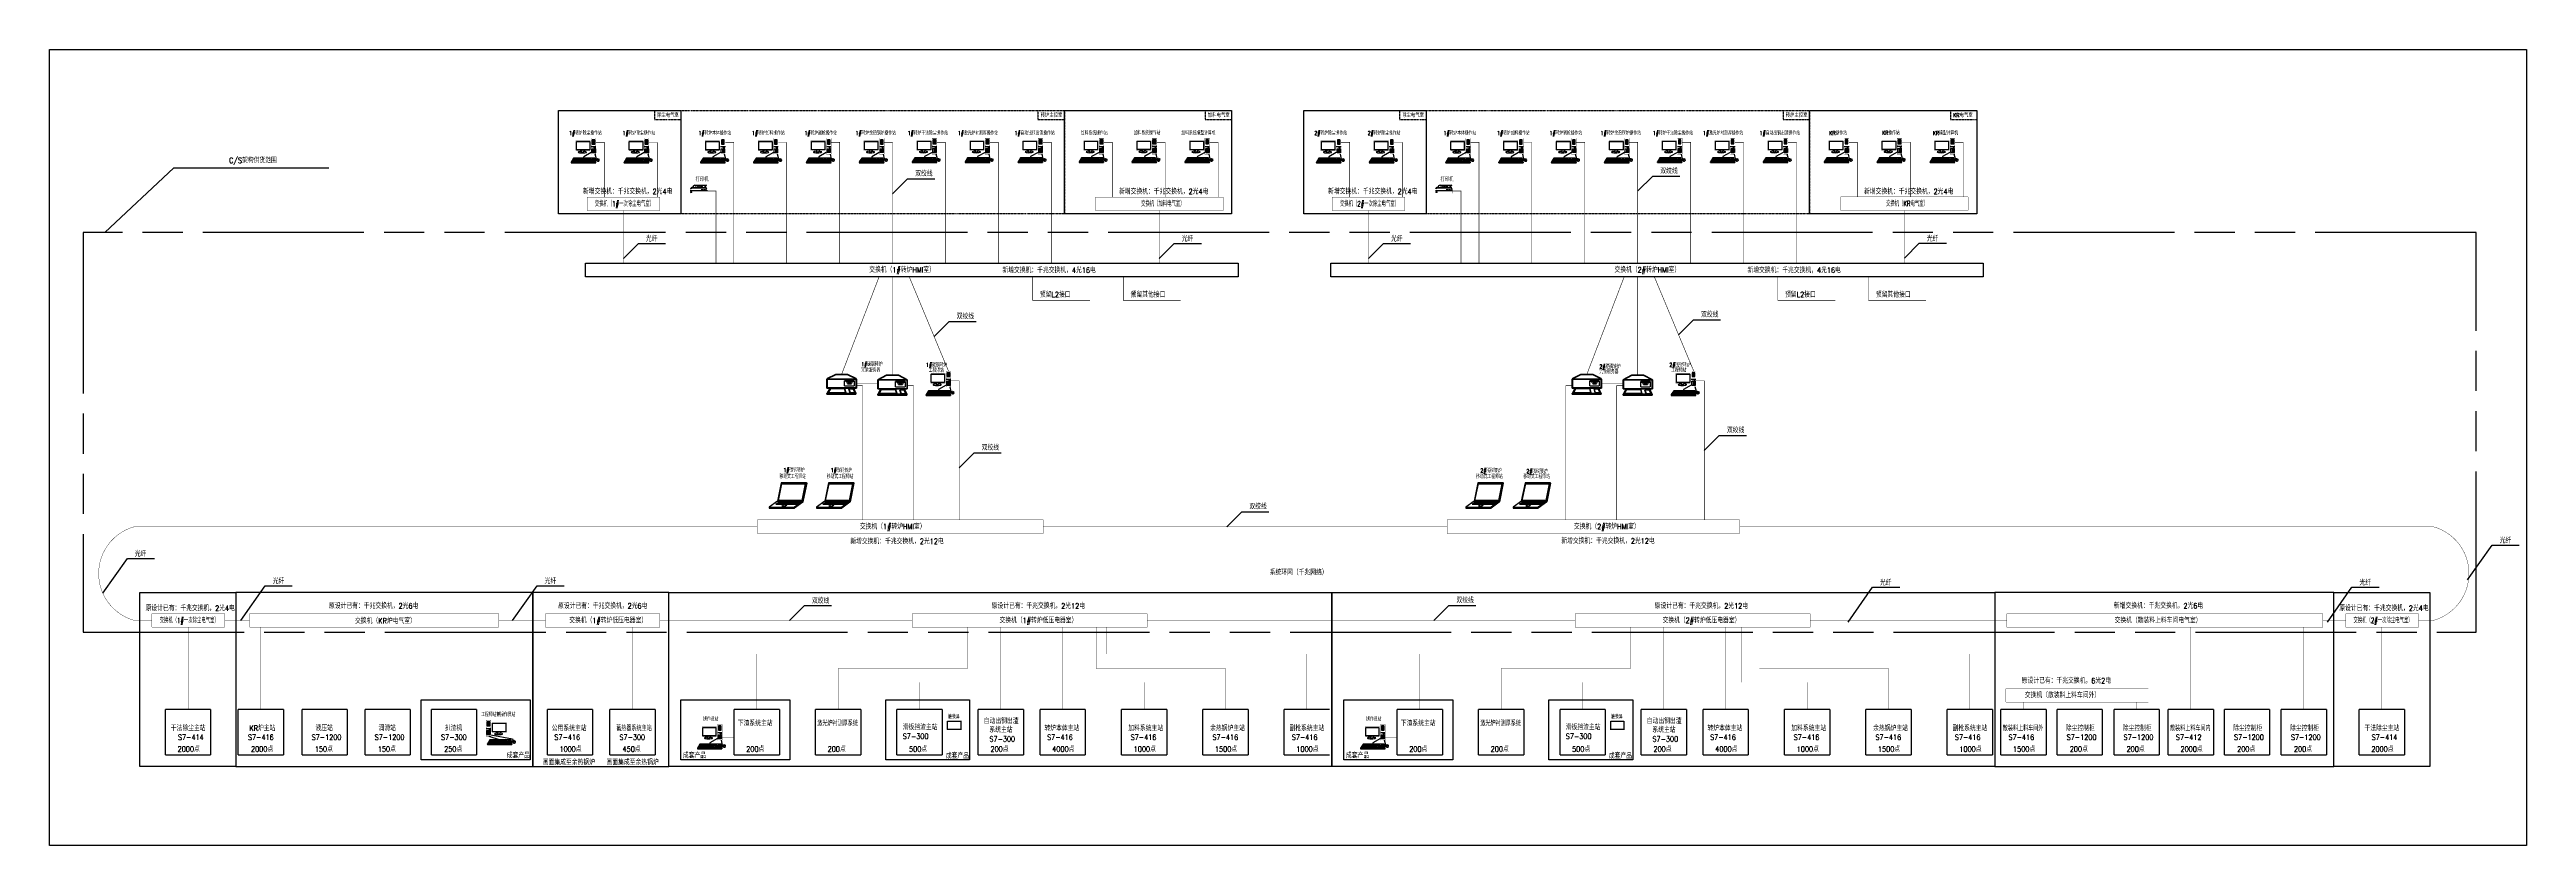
# Model space of a CAD drawing. Extents: x 3579 to 5426, y 430 to 1024.
import ezdxf

# ---------------------------------------------------------------- set-up
doc = ezdxf.new("R2010")
doc.units = 0
for name, pattern in [('ACAD_ISO10W100', [18, 12, -3, 0, -3]), ('AM_ISO09W050', [22.5, 12, -1.5, 3, -1.5, 3, -1.5]), ('CENTER', [50.8, 31.75, -6.35, 6.35, -6.35]), ('DASHDOT', [1, 0.5, -0.25, 0, -0.25])]:
    doc.linetypes.add(name, pattern=pattern)
doc.layers.get('0').update_dxf_attribs({"linetype": 'CONTINUOUS'})
for name, color, linetype in [('at_Entity', 7, 'CONTINUOUS'), ('at_Rect', 7, 'CONTINUOUS'), ('TKB', 7, 'CONTINUOUS')]:
    doc.layers.add(name, color=color, linetype=linetype)
doc.styles.add('HZB', font='txtB', dxfattribs={"width": 0.8, "bigfont": 'HzTxtB'})

msp = doc.modelspace()

# ---------------------------------------------------------------- linework, layer by layer
at = {"linetype": 'DASHDOT'}
for p, q in [((4029.9, 978.3), (4029.9, 971.6)), ((4029.9, 971.6), (4049.6, 971.6)), ((4049.6, 978.3), (4335.6, 978.4)), ((4049.6, 978.3), (4049.6, 901.2)), ((4315.9, 978.4), (4315.9, 971.7)), ((4315.9, 971.7), (4335.6, 971.7)), ((4335.6, 978.4), (4335.6, 901.2)), ((4440.6, 978.4), (4440.6, 971.7)), ((4440.6, 971.7), (4460.3, 971.7)), ((4585.5, 978.3), (4585.5, 971.6)), ((4585.5, 971.6), (4605.3, 971.6)), ((4605.3, 978.3), (4891.2, 978.4)), ((4605.3, 978.3), (4605.3, 901.2)), ((4871.5, 978.4), (4871.5, 971.7)), ((4871.5, 971.7), (4891.2, 971.7)), ((4891.2, 978.4), (4891.2, 901.2)), ((4996.3, 978.4), (4996.3, 971.7)), ((4996.3, 971.7), (5016, 971.7)), ((4335.6, 901.2), (4049.6, 901.2)), ((4891.2, 901.2), (4605.3, 901.2))]:
    msp.add_line(p, q, dxfattribs=at)
for p, q in [((3969.7, 942.9), (3967.9, 939.9)), ((3969.9, 942.1), (3968.8, 940.4)), ((3985.5, 942.9), (3969.7, 942.9)), ((3980.1, 942.1), (3969.9, 942.1)), ((3970.2, 942.6), (3970.1, 942.4)), ((3970.1, 942.4), (3970.6, 942.4)), ((3970.1, 941.8), (3970.3, 942.1)), ((3971, 942.1), (3970.1, 940.4)), ((3970.7, 942.6), (3970.2, 942.6)), ((3970.6, 942.4), (3970.7, 942.6)), ((3971.5, 942.1), (3970.9, 940.7)), ((3972, 942.1), (3971.5, 940.7)), ((3971.7, 942.6), (3971.6, 942.4)), ((3971.6, 942.4), (3973.7, 942.4)), ((3971.7, 955.3), (3981.7, 955.3)), ((3971.7, 949), (3971.7, 955.3)), ((3981.7, 949), (3971.7, 949)), ((3973.8, 942.6), (3971.7, 942.6)), ((3972.4, 942.1), (3972, 940.7)), ((3972.2, 942.6), (3972.1, 942.4)), ((3972.9, 942.1), (3972.5, 940.7)), ((3972.7, 942.6), (3972.6, 942.4)), ((3973.4, 942.1), (3973, 940.7)), ((3973.2, 942.6), (3973.1, 942.4)), ((3973.9, 942.1), (3973.5, 940.7)), ((3973.7, 942.4), (3973.8, 942.6)), ((3974.4, 942.1), (3974.2, 940.7)), ((3974.7, 942.6), (3974.6, 942.4)), ((3976.8, 942.6), (3974.6, 942.6)), ((3974.6, 942.4), (3976.7, 942.4)), ((3974.9, 942.1), (3974.7, 940.7)), ((3975.2, 942.6), (3975.1, 942.4)), ((3975.2, 947.4), (3975.9, 948.6)), ((3975.2, 947.4), (3977, 947.4)), ((3975.4, 942.1), (3975.2, 940.7)), ((3975.7, 942.6), (3975.6, 942.4)), ((3976, 942.1), (3975.7, 940.7)), ((3976.2, 942.6), (3976.2, 942.4)), ((3976.5, 942.1), (3976.3, 940.7)), ((3976.7, 942.4), (3976.8, 942.6)), ((3977.1, 942.1), (3976.8, 940.7)), ((3977.2, 943.9), (3976.9, 942.9)), ((3977, 947.4), (3977.6, 948.6)), ((3982.7, 947), (3977.2, 943.9)), ((3977.5, 942.1), (3977.4, 940.7)), ((3980, 942.6), (3977.9, 942.6)), ((3977.9, 942.6), (3977.9, 942.4)), ((3977.9, 942.4), (3980, 942.4)), ((3978, 942.1), (3977.9, 940.7)), ((3978.4, 942.6), (3978.4, 942.4)), ((3978.5, 942.1), (3978.4, 940.7)), ((3978.9, 942.6), (3978.9, 942.4)), ((3979, 942.1), (3978.9, 940.7)), ((3979.5, 942.6), (3979.5, 942.4)), ((3979.6, 942.1), (3979.5, 940.7)), ((3980, 942.4), (3980, 942.6)), ((3980.1, 942.1), (3980.1, 942)), ((3980.1, 942), (3980.1, 942.1)), ((3980.1, 940.4), (3980.1, 942.1)), ((3980.1, 940.2), (3980.1, 942)), ((3980.7, 942.6), (3980.7, 942.4)), ((3982.2, 942.6), (3980.7, 942.6)), ((3980.7, 942.4), (3982.3, 942.4)), ((3980.8, 941.5), (3980.7, 942.1)), ((3980.7, 942.1), (3980.7, 942.1)), ((3980.7, 941.3), (3980.7, 942.1)), ((3980.7, 942.1), (3982.3, 942.1)), ((3981.2, 942.6), (3981.3, 942.4)), ((3981.2, 942.1), (3981.3, 941.5)), ((3981.7, 955.3), (3981.7, 949)), ((3981.8, 942.6), (3981.8, 942.4)), ((3981.8, 942.1), (3981.9, 941.5)), ((3982.3, 942.4), (3982.2, 942.6)), ((3982.3, 942.1), (3982.4, 941.5)), ((3986.3, 951.3), (3982.8, 951.3)), ((3985, 942.1), (3983, 942.1)), ((3983, 942), (3983, 942.1)), ((3983, 942.1), (3983.3, 940.4)), ((3983.2, 940.2), (3983, 942)), ((3983.4, 946.9), (3983.4, 949.9)), ((3983.4, 949.9), (3985.9, 949.9)), ((3985.9, 946.9), (3983.4, 946.9)), ((3983.5, 956.2), (3983.5, 953.4)), ((3985.5, 956.2), (3983.5, 956.2)), ((3983.5, 953.4), (3985.5, 953.4)), ((3983.5, 942.1), (3983.8, 940.4)), ((3983.9, 953.4), (3983.9, 956.2)), ((3984, 942.1), (3984.3, 940.4)), ((3984.1, 953.4), (3984.1, 956.2)), ((3984.2, 953.4), (3984.2, 956.2)), ((3984.2, 949.9), (3984.2, 946.9)), ((3984.4, 953.4), (3984.4, 956.2)), ((3984.5, 953.4), (3984.5, 956.2)), ((3984.5, 949.5), (3984.5, 947.3)), ((3984.7, 949.5), (3984.5, 949.5)), ((3984.5, 947.3), (3984.7, 947.3)), ((3984.5, 942.1), (3984.9, 940.4)), ((3984.7, 953.4), (3984.7, 956.2)), ((3984.7, 947.3), (3984.7, 949.5)), ((3984.8, 953.4), (3984.8, 956.2)), ((3985, 953.4), (3985, 956.2)), ((3985.5, 950.8), (3985, 950.8)), ((3985, 950.8), (3985, 950.3)), ((3985.2, 950.7), (3985, 950.7)), ((3985.2, 950.3), (3985, 950.3)), ((3985, 949.8), (3985, 946.9)), ((3985.4, 940.4), (3985, 942.1)), ((3985.4, 950.6), (3985.2, 950.7)), ((3985.2, 950.7), (3985.2, 950.3)), ((3985.4, 950.2), (3985.2, 950.3)), ((3985.3, 949.5), (3985.3, 947.3)), ((3985.5, 949.5), (3985.3, 949.5)), ((3985.3, 947.3), (3985.5, 947.3)), ((3985.5, 950.8), (3985.4, 950.6)), ((3985.4, 950.6), (3985.4, 950.2)), ((3985.5, 950.3), (3985.4, 950.2)), ((3985.5, 953.4), (3985.5, 956.2)), ((3985.5, 950.3), (3985.5, 950.8)), ((3985.5, 947.3), (3985.5, 949.5)), ((3986.2, 939.9), (3985.5, 942.9)), ((3986.7, 942.2), (3985.8, 945.8)), ((3985.9, 949.9), (3985.9, 946.9)), ((3986.1, 942), (3987.5, 942.5)), ((3986.1, 942), (3987, 941.3)), ((3986.1, 942), (3986.2, 941.7)), ((3986.6, 942.2), (3987.6, 941.5)), ((3987, 941.3), (3988.7, 942)), ((3987.2, 942.4), (3988.1, 941.8)), ((3987.5, 942.5), (3988.6, 942)), ((3988.6, 942), (3988.7, 942)), ((4009.2, 942.9), (4007.3, 939.9)), ((4009.4, 942.1), (4008.3, 940.4)), ((4025, 942.9), (4009.2, 942.9)), ((4019.6, 942.1), (4009.4, 942.1)), ((4009.7, 942.6), (4009.6, 942.4)), ((4009.6, 942.4), (4010.1, 942.4)), ((4009.6, 941.8), (4009.8, 942.1)), ((4010.5, 942.1), (4009.6, 940.4)), ((4010.2, 942.6), (4009.7, 942.6)), ((4010.1, 942.4), (4010.2, 942.6)), ((4011, 942.1), (4010.4, 940.7)), ((4011.5, 942.1), (4010.9, 940.7)), ((4011.2, 942.6), (4011, 942.4)), ((4011, 942.4), (4013.2, 942.4)), ((4013.3, 942.6), (4011.1, 942.6)), ((4011.2, 955.3), (4021.2, 955.3)), ((4011.2, 949), (4011.2, 955.3)), ((4021.2, 949), (4011.2, 949)), ((4011.9, 942.1), (4011.5, 940.7)), ((4011.7, 942.6), (4011.6, 942.4)), ((4012.4, 942.1), (4012, 940.7)), ((4012.2, 942.6), (4012.1, 942.4)), ((4012.9, 942.1), (4012.5, 940.7)), ((4012.7, 942.6), (4012.6, 942.4)), ((4013.3, 942.1), (4013, 940.7)), ((4013.2, 942.4), (4013.3, 942.6)), ((4013.9, 942.1), (4013.7, 940.7)), ((4014.1, 942.6), (4014.1, 942.4)), ((4016.3, 942.6), (4014.1, 942.6)), ((4014.1, 942.4), (4016.2, 942.4)), ((4014.4, 942.1), (4014.2, 940.7)), ((4014.7, 942.6), (4014.6, 942.4)), ((4014.7, 947.4), (4015.4, 948.6)), ((4014.7, 947.4), (4016.5, 947.4)), ((4014.9, 942.1), (4014.7, 940.7)), ((4015.2, 942.6), (4015.1, 942.4)), ((4015.4, 942.1), (4015.2, 940.7)), ((4015.7, 942.6), (4015.7, 942.4)), ((4016, 942.1), (4015.8, 940.7)), ((4016.2, 942.4), (4016.3, 942.6)), ((4016.5, 942.1), (4016.3, 940.7)), ((4016.7, 943.9), (4016.4, 942.9)), ((4016.5, 947.4), (4017.1, 948.6)), ((4022.2, 947), (4016.7, 943.9)), ((4017, 942.1), (4016.9, 940.7)), ((4019.5, 942.6), (4017.4, 942.6)), ((4017.4, 942.6), (4017.4, 942.4)), ((4017.4, 942.4), (4019.5, 942.4)), ((4017.5, 942.1), (4017.4, 940.7)), ((4017.9, 942.6), (4017.9, 942.4)), ((4018, 942.1), (4017.9, 940.7)), ((4018.4, 942.6), (4018.4, 942.4)), ((4018.5, 942.1), (4018.4, 940.7)), ((4018.9, 942.6), (4019, 942.4)), ((4019, 942.1), (4018.9, 940.7)), ((4019.5, 942.4), (4019.5, 942.6)), ((4019.6, 942.1), (4019.6, 942)), ((4019.6, 942), (4019.6, 942.1)), ((4019.6, 940.4), (4019.6, 942.1)), ((4019.6, 940.2), (4019.6, 942)), ((4020.2, 942.6), (4020.2, 942.4)), ((4021.7, 942.6), (4020.2, 942.6)), ((4020.2, 942.4), (4021.8, 942.4)), ((4020.3, 941.5), (4020.2, 942.1)), ((4020.2, 942.1), (4020.2, 942.1)), ((4020.2, 941.3), (4020.2, 942.1)), ((4020.2, 942.1), (4021.8, 942.1)), ((4020.7, 942.6), (4020.8, 942.4)), ((4020.7, 942.1), (4020.8, 941.5)), ((4021.2, 955.3), (4021.2, 949)), ((4021.3, 942.6), (4021.3, 942.4)), ((4021.3, 942.1), (4021.4, 941.5)), ((4021.8, 942.4), (4021.7, 942.6)), ((4021.8, 942.1), (4021.9, 941.5)), ((4025.8, 951.3), (4022.3, 951.3)), ((4022.4, 942), (4022.5, 942.1)), ((4022.7, 940.2), (4022.4, 942)), ((4024.5, 942.1), (4022.5, 942.1)), ((4022.5, 942.1), (4022.8, 940.4)), ((4022.9, 946.9), (4022.9, 949.9)), ((4022.9, 949.9), (4025.4, 949.9)), ((4025.4, 946.9), (4022.9, 946.9)), ((4023, 956.2), (4023, 953.4)), ((4025, 956.2), (4023, 956.2)), ((4023, 953.4), (4025, 953.4)), ((4023, 942.1), (4023.3, 940.4)), ((4023.4, 953.4), (4023.4, 956.2)), ((4023.5, 942.1), (4023.8, 940.4)), ((4023.6, 953.4), (4023.6, 956.2)), ((4023.7, 953.4), (4023.7, 956.2)), ((4023.7, 949.9), (4023.7, 946.9)), ((4023.9, 953.4), (4023.9, 956.2)), ((4024, 953.4), (4024, 956.2)), ((4024, 949.5), (4024, 947.3)), ((4024.2, 949.5), (4024, 949.5)), ((4024, 947.3), (4024.2, 947.3)), ((4024, 942.1), (4024.4, 940.4)), ((4024.2, 953.4), (4024.2, 956.2)), ((4024.2, 947.3), (4024.2, 949.5)), ((4024.3, 953.4), (4024.3, 956.2)), ((4024.5, 953.4), (4024.5, 956.2)), ((4025, 950.8), (4024.5, 950.8)), ((4024.5, 950.8), (4024.5, 950.3)), ((4024.7, 950.7), (4024.5, 950.7)), ((4024.7, 950.3), (4024.5, 950.3)), ((4024.5, 949.8), (4024.5, 946.9)), ((4024.9, 940.4), (4024.5, 942.1)), ((4024.9, 950.6), (4024.7, 950.7)), ((4024.7, 950.7), (4024.7, 950.3)), ((4024.9, 950.2), (4024.7, 950.3)), ((4024.8, 949.5), (4024.8, 947.3)), ((4025, 949.5), (4024.8, 949.5)), ((4024.8, 947.3), (4025, 947.3)), ((4025, 950.8), (4024.9, 950.6)), ((4024.9, 950.6), (4024.9, 950.2)), ((4025, 950.3), (4024.9, 950.2)), ((4025, 953.4), (4025, 956.2)), ((4025, 950.3), (4025, 950.8)), ((4025, 947.3), (4025, 949.5)), ((4025.7, 939.9), (4025, 942.9)), ((4026.2, 942.2), (4025.3, 945.8)), ((4025.4, 949.9), (4025.4, 946.9)), ((4025.6, 942), (4027, 942.5)), ((4025.6, 942), (4026.5, 941.3)), ((4025.6, 942), (4025.6, 941.7)), ((4026.1, 942.2), (4027.1, 941.5)), ((4026.5, 941.3), (4028.2, 942)), ((4026.7, 942.4), (4027.6, 941.8)), ((4027, 942.5), (4028.1, 942)), ((4028.1, 942), (4028.2, 942)), ((4066.2, 942.9), (4064.3, 939.9)), ((4066.4, 942.1), (4065.3, 940.4)), ((4082, 942.9), (4066.2, 942.9)), ((4076.5, 942.1), (4066.4, 942.1)), ((4066.7, 942.6), (4066.6, 942.4)), ((4066.6, 942.4), (4067.1, 942.4)), ((4066.6, 941.8), (4066.8, 942.1)), ((4067.5, 942.1), (4066.6, 940.4)), ((4067.2, 942.6), (4066.7, 942.6)), ((4067.1, 942.4), (4067.2, 942.6)), ((4068, 942.1), (4067.4, 940.7)), ((4068.4, 942.1), (4067.9, 940.7)), ((4068.1, 942.6), (4068, 942.4)), ((4068, 942.4), (4070.2, 942.4)), ((4070.3, 942.6), (4068.1, 942.6)), ((4068.2, 955.3), (4078.1, 955.3)), ((4068.2, 949), (4068.2, 955.3)), ((4078.1, 949), (4068.2, 949)), ((4068.9, 942.1), (4068.4, 940.7)), ((4068.7, 942.6), (4068.6, 942.4)), ((4069.4, 942.1), (4069, 940.7)), ((4069.1, 942.6), (4069.1, 942.4)), ((4069.8, 942.1), (4069.5, 940.7)), ((4069.7, 942.6), (4069.6, 942.4)), ((4070.3, 942.1), (4070, 940.7)), ((4070.2, 942.4), (4070.3, 942.6)), ((4070.8, 942.1), (4070.6, 940.7)), ((4071.1, 942.6), (4071.1, 942.4)), ((4073.2, 942.6), (4071.1, 942.6)), ((4071.1, 942.4), (4073.2, 942.4)), ((4071.4, 942.1), (4071.2, 940.7)), ((4071.6, 942.6), (4071.6, 942.4)), ((4071.7, 947.4), (4072.3, 948.6)), ((4071.7, 947.4), (4073.5, 947.4)), ((4071.9, 942.1), (4071.7, 940.7)), ((4072.2, 942.6), (4072.1, 942.4)), ((4072.4, 942.1), (4072.2, 940.7)), ((4072.7, 942.6), (4072.7, 942.4)), ((4073, 942.1), (4072.8, 940.7)), ((4073.2, 942.4), (4073.2, 942.6)), ((4073.6, 943.9), (4073.3, 942.9)), ((4073.5, 942.1), (4073.3, 940.7)), ((4073.5, 947.4), (4074.1, 948.6)), ((4079.2, 947), (4073.6, 943.9)), ((4074, 942.1), (4073.9, 940.7)), ((4074.4, 942.6), (4074.3, 942.4)), ((4074.3, 942.4), (4076.5, 942.4)), ((4076.5, 942.6), (4074.4, 942.6)), ((4074.5, 942.1), (4074.4, 940.7)), ((4074.9, 942.6), (4074.9, 942.4)), ((4075, 942.1), (4074.9, 940.7)), ((4075.4, 942.6), (4075.4, 942.4)), ((4075.5, 942.1), (4075.4, 940.7)), ((4075.9, 942.6), (4075.9, 942.4)), ((4076, 942.1), (4075.9, 940.7)), ((4076.5, 942.4), (4076.5, 942.6)), ((4076.5, 942.1), (4076.6, 942)), ((4076.5, 940.4), (4076.5, 942.1)), ((4076.6, 942), (4076.6, 942.1)), ((4076.6, 940.2), (4076.6, 942)), ((4077.2, 942.6), (4077.2, 942.4)), ((4078.7, 942.6), (4077.2, 942.6)), ((4077.2, 942.4), (4078.8, 942.4)), ((4077.2, 941.5), (4077.2, 942.1)), ((4077.2, 942.1), (4077.2, 942.1)), ((4077.2, 941.3), (4077.2, 942.1)), ((4077.2, 942.1), (4078.8, 942.1)), ((4077.7, 942.6), (4077.7, 942.4)), ((4077.7, 942.1), (4077.8, 941.5)), ((4078.1, 955.3), (4078.1, 949)), ((4078.2, 942.6), (4078.3, 942.4)), ((4078.3, 942.1), (4078.3, 941.5)), ((4078.8, 942.4), (4078.7, 942.6)), ((4078.8, 942.1), (4078.9, 941.5)), ((4082.8, 951.3), (4079.3, 951.3)), ((4079.4, 942), (4079.5, 942.1)), ((4079.7, 940.2), (4079.4, 942)), ((4081.5, 942.1), (4079.5, 942.1)), ((4079.5, 942.1), (4079.8, 940.4)), ((4079.8, 946.9), (4079.8, 949.9)), ((4079.8, 949.9), (4082.4, 949.9)), ((4082.3, 946.9), (4079.8, 946.9)), ((4080, 956.2), (4080, 953.4)), ((4082, 956.2), (4080, 956.2)), ((4080, 953.4), (4082, 953.4)), ((4080, 942.1), (4080.3, 940.4)), ((4080.4, 953.4), (4080.4, 956.2)), ((4080.5, 953.4), (4080.5, 956.2)), ((4080.5, 942.1), (4080.8, 940.4)), ((4080.7, 953.4), (4080.7, 956.2)), ((4080.7, 949.9), (4080.7, 946.9)), ((4080.9, 953.4), (4080.9, 956.2)), ((4081, 953.4), (4081, 956.2)), ((4081, 949.5), (4081, 947.3)), ((4081.2, 949.5), (4081, 949.5)), ((4081, 947.3), (4081.1, 947.3)), ((4081, 942.1), (4081.4, 940.4)), ((4081.1, 947.3), (4081.1, 949.5)), ((4081.2, 953.4), (4081.2, 956.2)), ((4081.3, 953.4), (4081.3, 956.2)), ((4081.5, 953.4), (4081.5, 956.2)), ((4082, 950.8), (4081.5, 950.8)), ((4081.5, 950.8), (4081.5, 950.3)), ((4081.7, 950.7), (4081.5, 950.7)), ((4081.7, 950.3), (4081.5, 950.3)), ((4081.5, 949.8), (4081.5, 946.9)), ((4081.9, 940.4), (4081.5, 942.1)), ((4081.9, 950.6), (4081.7, 950.7)), ((4081.7, 950.7), (4081.7, 950.3)), ((4081.9, 950.2), (4081.7, 950.3)), ((4081.8, 949.5), (4081.8, 947.3)), ((4082, 949.5), (4081.8, 949.5)), ((4081.8, 947.3), (4082, 947.3)), ((4082, 950.8), (4081.9, 950.6)), ((4081.9, 950.6), (4081.9, 950.2)), ((4082, 950.3), (4081.9, 950.2)), ((4082, 953.4), (4082, 956.2)), ((4082, 950.3), (4082, 950.8)), ((4082, 947.3), (4082, 949.5)), ((4082.7, 939.9), (4082, 942.9)), ((4082.3, 949.9), (4082.3, 946.9)), ((4083.1, 942.2), (4082.3, 945.8)), ((4082.6, 942), (4084, 942.5)), ((4082.6, 942), (4083.5, 941.3)), ((4082.6, 942), (4082.6, 941.7)), ((4083.1, 942.2), (4084.1, 941.5)), ((4083.5, 941.3), (4085.2, 942)), ((4083.7, 942.4), (4084.6, 941.8)), ((4084, 942.5), (4085.1, 942)), ((4085.1, 942), (4085.2, 942)), ((4105.7, 942.9), (4103.8, 939.9)), ((4105.9, 942.1), (4104.8, 940.4)), ((4121.4, 942.9), (4105.7, 942.9)), ((4116, 942.1), (4105.9, 942.1)), ((4106.2, 942.6), (4106, 942.4)), ((4106, 942.4), (4106.6, 942.4)), ((4106.7, 942.6), (4106.1, 942.6)), ((4106.1, 941.8), (4106.3, 942.1)), ((4107, 942.1), (4106.1, 940.4)), ((4106.6, 942.4), (4106.7, 942.6)), ((4107.5, 942.1), (4106.9, 940.7)), ((4107.9, 942.1), (4107.4, 940.7)), ((4107.6, 942.6), (4107.5, 942.4)), ((4107.5, 942.4), (4109.7, 942.4)), ((4109.7, 942.6), (4107.6, 942.6)), ((4107.7, 955.3), (4117.6, 955.3)), ((4107.7, 949), (4107.7, 955.3)), ((4117.6, 949), (4107.7, 949)), ((4108.4, 942.1), (4107.9, 940.7)), ((4108.1, 942.6), (4108.1, 942.4)), ((4108.9, 942.1), (4108.4, 940.7)), ((4108.6, 942.6), (4108.6, 942.4)), ((4109.3, 942.1), (4109, 940.7)), ((4109.2, 942.6), (4109.1, 942.4)), ((4109.8, 942.1), (4109.5, 940.7)), ((4109.7, 942.4), (4109.7, 942.6)), ((4110.3, 942.1), (4110.1, 940.7)), ((4110.6, 942.6), (4110.5, 942.4)), ((4110.5, 942.4), (4112.7, 942.4)), ((4112.7, 942.6), (4110.6, 942.6)), ((4110.9, 942.1), (4110.7, 940.7)), ((4111.1, 942.6), (4111.1, 942.4)), ((4111.2, 947.4), (4111.8, 948.6)), ((4111.2, 947.4), (4113, 947.4)), ((4111.4, 942.1), (4111.2, 940.7)), ((4111.7, 942.6), (4111.6, 942.4)), ((4111.9, 942.1), (4111.7, 940.7)), ((4112.2, 942.6), (4112.2, 942.4)), ((4112.5, 942.1), (4112.3, 940.7)), ((4112.7, 942.4), (4112.7, 942.6)), ((4113.1, 943.9), (4112.8, 942.9)), ((4113, 942.1), (4112.8, 940.7)), ((4113, 947.4), (4113.6, 948.6)), ((4118.7, 947), (4113.1, 943.9)), ((4113.5, 942.1), (4113.4, 940.7)), ((4113.9, 942.6), (4113.8, 942.4)), ((4113.8, 942.4), (4116, 942.4)), ((4116, 942.6), (4113.9, 942.6)), ((4114, 942.1), (4113.9, 940.7)), ((4114.4, 942.6), (4114.4, 942.4)), ((4114.5, 942.1), (4114.4, 940.7)), ((4114.9, 942.6), (4114.9, 942.4)), ((4115, 942.1), (4114.9, 940.7)), ((4115.4, 942.6), (4115.4, 942.4)), ((4115.5, 942.1), (4115.4, 940.7)), ((4116, 942.4), (4116, 942.6)), ((4116, 942.1), (4116.1, 942)), ((4116, 940.4), (4116, 942.1)), ((4116.1, 942), (4116.1, 942.1)), ((4116.1, 940.2), (4116.1, 942)), ((4116.7, 942.6), (4116.7, 942.4)), ((4118.2, 942.6), (4116.7, 942.6)), ((4116.7, 942.4), (4118.2, 942.4)), ((4116.7, 941.5), (4116.7, 942.1)), ((4116.7, 942.1), (4116.7, 942.1)), ((4116.7, 941.3), (4116.7, 942.1)), ((4116.7, 942.1), (4118.3, 942.1)), ((4117.2, 942.6), (4117.2, 942.4)), ((4117.2, 942.1), (4117.3, 941.5)), ((4117.6, 955.3), (4117.6, 949)), ((4117.7, 942.6), (4117.8, 942.4)), ((4117.8, 942.1), (4117.8, 941.5)), ((4118.2, 942.4), (4118.2, 942.6)), ((4118.3, 942.1), (4118.4, 941.5)), ((4122.3, 951.3), (4118.8, 951.3)), ((4118.9, 942), (4119, 942.1)), ((4119.2, 940.2), (4118.9, 942)), ((4121, 942.1), (4119, 942.1)), ((4119, 942.1), (4119.3, 940.4)), ((4119.3, 946.9), (4119.3, 949.9)), ((4119.3, 949.9), (4121.9, 949.9)), ((4121.8, 946.9), (4119.3, 946.9)), ((4119.5, 956.2), (4119.5, 953.4)), ((4121.5, 956.2), (4119.5, 956.2)), ((4119.5, 953.4), (4121.5, 953.4)), ((4119.5, 942.1), (4119.8, 940.4)), ((4119.9, 953.4), (4119.9, 956.2)), ((4120, 953.4), (4120, 956.2)), ((4120, 942.1), (4120.3, 940.4)), ((4120.1, 949.9), (4120.1, 946.9)), ((4120.2, 953.4), (4120.2, 956.2)), ((4120.4, 953.4), (4120.4, 956.2)), ((4120.4, 949.5), (4120.4, 947.3)), ((4120.7, 949.5), (4120.4, 949.5)), ((4120.4, 947.3), (4120.6, 947.3)), ((4120.5, 953.4), (4120.5, 956.2)), ((4120.5, 942.1), (4120.8, 940.4)), ((4120.6, 947.3), (4120.6, 949.5)), ((4120.7, 953.4), (4120.7, 956.2)), ((4120.8, 953.4), (4120.8, 956.2)), ((4121, 953.4), (4121, 956.2)), ((4121.5, 950.8), (4121, 950.8)), ((4121, 950.8), (4121, 950.3)), ((4121.2, 950.7), (4121, 950.7)), ((4121.2, 950.3), (4121, 950.3)), ((4121, 949.8), (4121, 946.9)), ((4121.4, 940.4), (4121, 942.1)), ((4121.4, 950.6), (4121.2, 950.7)), ((4121.2, 950.7), (4121.2, 950.3)), ((4121.4, 950.2), (4121.2, 950.3)), ((4121.3, 949.5), (4121.3, 947.3)), ((4121.5, 949.5), (4121.3, 949.5)), ((4121.3, 947.3), (4121.5, 947.3)), ((4121.5, 950.8), (4121.4, 950.6)), ((4121.4, 950.6), (4121.4, 950.2)), ((4121.5, 950.3), (4121.4, 950.2)), ((4122.2, 939.9), (4121.4, 942.9)), ((4121.5, 953.4), (4121.5, 956.2)), ((4121.5, 950.3), (4121.5, 950.8)), ((4121.5, 947.3), (4121.5, 949.5)), ((4121.8, 949.9), (4121.8, 946.9)), ((4122.6, 942.2), (4121.8, 945.8)), ((4122.1, 942), (4123.5, 942.5)), ((4122.1, 942), (4123, 941.3)), ((4122.1, 942), (4122.1, 941.7)), ((4122.6, 942.2), (4123.6, 941.5)), ((4123, 941.3), (4124.6, 942)), ((4123.1, 942.4), (4124.1, 941.8)), ((4123.5, 942.5), (4124.6, 942)), ((4124.6, 942), (4124.7, 942)), ((4145.1, 942.9), (4143.2, 940)), ((4145.3, 942.2), (4144.2, 940.4)), ((4160.9, 942.9), (4145.1, 942.9)), ((4155.4, 942.2), (4145.3, 942.2)), ((4145.6, 942.7), (4145.5, 942.5)), ((4145.5, 942.5), (4146, 942.5)), ((4145.5, 941.9), (4145.7, 942.2)), ((4146.4, 942.2), (4145.5, 940.4)), ((4146.1, 942.7), (4145.6, 942.7)), ((4146, 942.5), (4146.1, 942.7)), ((4146.9, 942.2), (4146.3, 940.7)), ((4147.3, 942.2), (4146.8, 940.7)), ((4147, 942.7), (4146.9, 942.5)), ((4146.9, 942.5), (4149.1, 942.5)), ((4149.2, 942.7), (4147, 942.7)), ((4147.1, 955.3), (4157, 955.3)), ((4147.1, 949.1), (4147.1, 955.3)), ((4157, 949.1), (4147.1, 949.1)), ((4147.8, 942.2), (4147.3, 940.8)), ((4147.6, 942.7), (4147.5, 942.5)), ((4148.3, 942.2), (4147.9, 940.8)), ((4148, 942.7), (4148, 942.5)), ((4148.8, 942.2), (4148.4, 940.8)), ((4148.6, 942.7), (4148.5, 942.5)), ((4149.2, 942.2), (4148.9, 940.8)), ((4149.1, 942.5), (4149.2, 942.7)), ((4149.7, 942.2), (4149.5, 940.8)), ((4150, 942.7), (4150, 942.5)), ((4152.1, 942.7), (4150, 942.7)), ((4150, 942.5), (4152.1, 942.5)), ((4150.3, 942.2), (4150.1, 940.8)), ((4150.5, 942.7), (4150.5, 942.5)), ((4150.6, 947.5), (4151.2, 948.7)), ((4150.6, 947.5), (4152.4, 947.5)), ((4150.8, 942.2), (4150.6, 940.8)), ((4151.1, 942.7), (4151, 942.5)), ((4151.3, 942.2), (4151.1, 940.8)), ((4151.6, 942.7), (4151.6, 942.5)), ((4151.9, 942.2), (4151.7, 940.8)), ((4152.1, 942.5), (4152.1, 942.7)), ((4152.4, 942.2), (4152.2, 940.8)), ((4152.5, 943.9), (4152.3, 942.9)), ((4152.4, 947.5), (4153, 948.7)), ((4158.1, 947), (4152.5, 943.9)), ((4152.9, 942.2), (4152.8, 940.8)), ((4155.4, 942.7), (4153.3, 942.7)), ((4153.3, 942.7), (4153.3, 942.5)), ((4153.3, 942.5), (4155.4, 942.5)), ((4153.4, 942.2), (4153.3, 940.8)), ((4153.8, 942.7), (4153.8, 942.5)), ((4153.9, 942.2), (4153.8, 940.8)), ((4154.3, 942.7), (4154.3, 942.5)), ((4154.4, 942.2), (4154.3, 940.8)), ((4154.8, 942.7), (4154.8, 942.5)), ((4154.9, 942.2), (4154.8, 940.8)), ((4155.4, 942.5), (4155.4, 942.7)), ((4155.4, 942.2), (4155.5, 942.1)), ((4155.4, 940.4), (4155.4, 942.2)), ((4155.5, 942), (4155.5, 942.2)), ((4155.5, 940.2), (4155.5, 942)), ((4156.1, 942.7), (4156.1, 942.5)), ((4157.6, 942.7), (4156.1, 942.7)), ((4156.1, 942.5), (4157.7, 942.5)), ((4156.2, 941.5), (4156.1, 942.2)), ((4156.1, 942.1), (4156.1, 942.2)), ((4156.1, 942.2), (4157.7, 942.2)), ((4156.1, 941.3), (4156.1, 942.1)), ((4156.6, 942.7), (4156.6, 942.5)), ((4156.6, 942.2), (4156.7, 941.5)), ((4157, 955.3), (4157, 949.1)), ((4157.1, 942.7), (4157.2, 942.5)), ((4157.2, 942.2), (4157.2, 941.5)), ((4157.7, 942.5), (4157.6, 942.7)), ((4157.7, 942.2), (4157.8, 941.5)), ((4161.7, 951.3), (4158.2, 951.3)), ((4158.3, 942.1), (4158.4, 942.2)), ((4158.6, 940.2), (4158.3, 942.1)), ((4160.4, 942.2), (4158.4, 942.2)), ((4158.4, 942.2), (4158.7, 940.4)), ((4158.7, 947), (4158.7, 949.9)), ((4158.7, 949.9), (4161.3, 949.9)), ((4161.2, 947), (4158.7, 947)), ((4158.9, 956.3), (4158.9, 953.4)), ((4160.9, 956.3), (4158.9, 956.3)), ((4158.9, 953.4), (4160.9, 953.4)), ((4158.9, 942.2), (4159.2, 940.4)), ((4159.3, 953.4), (4159.3, 956.3)), ((4159.4, 953.4), (4159.4, 956.3)), ((4159.4, 942.2), (4159.7, 940.4)), ((4159.6, 953.4), (4159.6, 956.3)), ((4159.6, 949.9), (4159.6, 947)), ((4159.8, 953.4), (4159.8, 956.3)), ((4159.9, 953.4), (4159.9, 956.3)), ((4159.9, 949.5), (4159.9, 947.4)), ((4160.1, 949.5), (4159.9, 949.5)), ((4159.9, 947.4), (4160, 947.4)), ((4159.9, 942.2), (4160.3, 940.4)), ((4160, 947.4), (4160, 949.5)), ((4160.1, 953.4), (4160.1, 956.3)), ((4160.2, 953.4), (4160.2, 956.3)), ((4160.4, 953.4), (4160.4, 956.3)), ((4160.9, 950.8), (4160.4, 950.8)), ((4160.4, 950.8), (4160.4, 950.4)), ((4160.6, 950.8), (4160.4, 950.8)), ((4160.6, 950.3), (4160.4, 950.4)), ((4160.4, 949.9), (4160.4, 946.9)), ((4160.8, 940.4), (4160.4, 942.2)), ((4160.8, 950.7), (4160.6, 950.8)), ((4160.6, 950.8), (4160.6, 950.3)), ((4160.8, 950.3), (4160.6, 950.3)), ((4160.7, 949.5), (4160.7, 947.4)), ((4160.9, 949.5), (4160.7, 949.5)), ((4160.7, 947.4), (4160.9, 947.4)), ((4160.9, 950.8), (4160.8, 950.7)), ((4160.8, 950.7), (4160.8, 950.3)), ((4160.9, 950.4), (4160.8, 950.3)), ((4160.9, 953.4), (4160.9, 956.3)), ((4160.9, 950.4), (4160.9, 950.8)), ((4160.9, 947.4), (4160.9, 949.5)), ((4161.6, 940), (4160.9, 942.9)), ((4161.2, 950), (4161.2, 947)), ((4162, 942.3), (4161.2, 945.9)), ((4161.5, 942.1), (4162.9, 942.6)), ((4161.5, 942.1), (4162.4, 941.4)), ((4161.5, 942.1), (4161.5, 941.8)), ((4162, 942.3), (4163, 941.6)), ((4162.4, 941.4), (4164.1, 942.1)), ((4162.6, 942.5), (4163.5, 941.8)), ((4162.9, 942.6), (4164, 942.1)), ((4164, 942.1), (4164.1, 942.1)), ((4184.6, 942.9), (4182.7, 940)), ((4184.8, 942.2), (4183.7, 940.4)), ((4200.3, 942.9), (4184.6, 942.9)), ((4194.9, 942.2), (4184.8, 942.2)), ((4185.1, 942.7), (4184.9, 942.5)), ((4184.9, 942.5), (4185.5, 942.5)), ((4185.6, 942.7), (4185, 942.7)), ((4185, 941.9), (4185.2, 942.2)), ((4185.9, 942.2), (4185, 940.4)), ((4185.5, 942.5), (4185.6, 942.7)), ((4186.4, 942.2), (4185.8, 940.7)), ((4186.8, 942.2), (4186.3, 940.7)), ((4186.5, 942.7), (4186.4, 942.5)), ((4186.4, 942.5), (4188.6, 942.5)), ((4188.6, 942.7), (4186.5, 942.7)), ((4186.6, 955.3), (4196.5, 955.3)), ((4186.6, 949.1), (4186.6, 955.3)), ((4196.5, 949.1), (4186.6, 949.1)), ((4187.3, 942.2), (4186.8, 940.8)), ((4187, 942.7), (4187, 942.5)), ((4187.8, 942.2), (4187.3, 940.8)), ((4187.5, 942.7), (4187.5, 942.5)), ((4188.2, 942.2), (4187.9, 940.8)), ((4188.1, 942.7), (4188, 942.5)), ((4188.7, 942.2), (4188.4, 940.8)), ((4188.6, 942.5), (4188.6, 942.7)), ((4189.2, 942.2), (4189, 940.8)), ((4189.5, 942.7), (4189.4, 942.5)), ((4189.4, 942.5), (4191.6, 942.5)), ((4191.6, 942.7), (4189.5, 942.7)), ((4189.8, 942.2), (4189.6, 940.8)), ((4190, 942.7), (4190, 942.5)), ((4190.1, 947.5), (4190.7, 948.7)), ((4190.1, 947.5), (4191.9, 947.5)), ((4190.3, 942.2), (4190.1, 940.8)), ((4190.6, 942.7), (4190.5, 942.5)), ((4190.8, 942.2), (4190.6, 940.8)), ((4191.1, 942.7), (4191.1, 942.5)), ((4191.4, 942.2), (4191.2, 940.8)), ((4191.6, 942.5), (4191.6, 942.7)), ((4192, 943.9), (4191.7, 942.9)), ((4191.9, 942.2), (4191.7, 940.8)), ((4191.9, 947.5), (4192.5, 948.7)), ((4197.6, 947), (4192, 943.9)), ((4192.4, 942.2), (4192.3, 940.8)), ((4192.8, 942.7), (4192.7, 942.5)), ((4192.7, 942.5), (4194.9, 942.5)), ((4194.9, 942.7), (4192.8, 942.7)), ((4192.9, 942.2), (4192.8, 940.8)), ((4193.3, 942.7), (4193.3, 942.5)), ((4193.4, 942.2), (4193.3, 940.8)), ((4193.8, 942.7), (4193.8, 942.5)), ((4193.9, 942.2), (4193.8, 940.8)), ((4194.3, 942.7), (4194.3, 942.5)), ((4194.4, 942.2), (4194.3, 940.8)), ((4194.9, 942.5), (4194.9, 942.7)), ((4194.9, 942.2), (4195, 942.1)), ((4194.9, 940.4), (4194.9, 942.2)), ((4195, 942), (4195, 942.2)), ((4195, 940.2), (4195, 942)), ((4195.6, 942.7), (4195.6, 942.5)), ((4197.1, 942.7), (4195.6, 942.7)), ((4195.6, 942.5), (4197.1, 942.5)), ((4195.6, 941.5), (4195.6, 942.2)), ((4195.6, 942.1), (4195.6, 942.2)), ((4195.6, 942.2), (4197.2, 942.2)), ((4195.6, 941.3), (4195.6, 942.1)), ((4196.1, 942.7), (4196.1, 942.5)), ((4196.1, 942.2), (4196.2, 941.5)), ((4196.5, 955.3), (4196.5, 949.1)), ((4196.6, 942.7), (4196.7, 942.5)), ((4196.7, 942.2), (4196.7, 941.5)), ((4197.1, 942.5), (4197.1, 942.7)), ((4197.2, 942.2), (4197.3, 941.5)), ((4201.2, 951.3), (4197.7, 951.3)), ((4197.8, 942.1), (4197.9, 942.2)), ((4198.1, 940.2), (4197.8, 942.1)), ((4199.9, 942.2), (4197.9, 942.2)), ((4197.9, 942.2), (4198.2, 940.4)), ((4198.2, 947), (4198.2, 949.9)), ((4198.2, 949.9), (4200.8, 949.9)), ((4200.7, 947), (4198.2, 947)), ((4198.4, 956.3), (4198.4, 953.4)), ((4200.4, 956.3), (4198.4, 956.3)), ((4198.4, 953.4), (4200.4, 953.4)), ((4198.4, 942.2), (4198.7, 940.4)), ((4198.8, 953.4), (4198.8, 956.3)), ((4198.9, 953.4), (4198.9, 956.3)), ((4198.9, 942.2), (4199.2, 940.4)), ((4199, 949.9), (4199, 947)), ((4199.1, 953.4), (4199.1, 956.3)), ((4199.3, 953.4), (4199.3, 956.3)), ((4199.3, 949.5), (4199.3, 947.4)), ((4199.6, 949.5), (4199.3, 949.5)), ((4199.3, 947.4), (4199.5, 947.4)), ((4199.4, 953.4), (4199.4, 956.3)), ((4199.4, 942.2), (4199.7, 940.4)), ((4199.5, 947.4), (4199.5, 949.5)), ((4199.6, 953.4), (4199.6, 956.3)), ((4199.7, 953.4), (4199.7, 956.3)), ((4199.9, 953.4), (4199.9, 956.3)), ((4200.4, 950.8), (4199.9, 950.8)), ((4199.9, 950.8), (4199.9, 950.4)), ((4200.1, 950.8), (4199.9, 950.8)), ((4200.1, 950.3), (4199.9, 950.4)), ((4199.9, 949.9), (4199.9, 946.9)), ((4200.3, 940.4), (4199.9, 942.2)), ((4200.3, 950.7), (4200.1, 950.8)), ((4200.1, 950.8), (4200.1, 950.3)), ((4200.3, 950.3), (4200.1, 950.3)), ((4200.2, 949.5), (4200.2, 947.4)), ((4200.4, 949.5), (4200.2, 949.5)), ((4200.2, 947.4), (4200.4, 947.4)), ((4200.4, 950.8), (4200.3, 950.7)), ((4200.3, 950.7), (4200.3, 950.3)), ((4200.4, 950.4), (4200.3, 950.3)), ((4201.1, 940), (4200.3, 942.9)), ((4200.4, 953.4), (4200.4, 956.3)), ((4200.4, 950.4), (4200.4, 950.8)), ((4200.4, 947.4), (4200.4, 949.5)), ((4200.7, 950), (4200.7, 947)), ((4201.5, 942.3), (4200.7, 945.9)), ((4201, 942.1), (4202.4, 942.6)), ((4201, 942.1), (4201.9, 941.4)), ((4201, 942.1), (4201, 941.8)), ((4201.5, 942.3), (4202.5, 941.6)), ((4201.9, 941.4), (4203.5, 942.1)), ((4202, 942.5), (4203, 941.8)), ((4202.4, 942.6), (4203.5, 942.1)), ((4203.5, 942.1), (4203.6, 942.1)), ((4224, 943), (4222.1, 940.1)), ((4224.2, 942.3), (4223.1, 940.5)), ((4239.8, 943), (4224, 943)), ((4234.4, 942.3), (4224.2, 942.3)), ((4224.5, 942.8), (4224.4, 942.6)), ((4224.4, 942.6), (4224.9, 942.6)), ((4224.4, 942), (4224.6, 942.3)), ((4225.3, 942.3), (4224.4, 940.5)), ((4225, 942.8), (4224.5, 942.8)), ((4224.9, 942.6), (4225, 942.8)), ((4225.8, 942.3), (4225.2, 940.8)), ((4226.2, 942.3), (4225.7, 940.8)), ((4225.9, 942.8), (4225.8, 942.6)), ((4225.8, 942.6), (4228, 942.6)), ((4228.1, 942.8), (4225.9, 942.8)), ((4226, 955.4), (4236, 955.4)), ((4226, 949.1), (4226, 955.4)), ((4236, 949.1), (4226, 949.1)), ((4226.7, 942.3), (4226.2, 940.9)), ((4226.5, 942.8), (4226.4, 942.6)), ((4227.2, 942.3), (4226.8, 940.9)), ((4226.9, 942.8), (4226.9, 942.6)), ((4227.7, 942.3), (4227.3, 940.9)), ((4227.5, 942.8), (4227.4, 942.6)), ((4228.1, 942.3), (4227.8, 940.9)), ((4228, 942.6), (4228.1, 942.8)), ((4228.6, 942.3), (4228.4, 940.9)), ((4228.9, 942.8), (4228.9, 942.6)), ((4231, 942.8), (4228.9, 942.8)), ((4228.9, 942.6), (4231, 942.6)), ((4229.2, 942.3), (4229, 940.9)), ((4229.4, 942.8), (4229.4, 942.6)), ((4229.5, 947.6), (4230.1, 948.8)), ((4229.5, 947.6), (4231.3, 947.6)), ((4229.7, 942.3), (4229.5, 940.9)), ((4230, 942.8), (4229.9, 942.6)), ((4230.2, 942.3), (4230, 940.9)), ((4230.5, 942.8), (4230.5, 942.6)), ((4230.8, 942.3), (4230.6, 940.9)), ((4231, 942.6), (4231, 942.8)), ((4231.3, 942.3), (4231.1, 940.9)), ((4231.4, 944), (4231.2, 943)), ((4231.3, 947.6), (4231.9, 948.8)), ((4237, 947.1), (4231.4, 944)), ((4231.8, 942.3), (4231.7, 940.9)), ((4234.3, 942.8), (4232.2, 942.8)), ((4232.2, 942.8), (4232.2, 942.6)), ((4232.2, 942.6), (4234.3, 942.6)), ((4232.3, 942.3), (4232.2, 940.8)), ((4232.7, 942.8), (4232.7, 942.6)), ((4232.8, 942.3), (4232.7, 940.8)), ((4233.2, 942.8), (4233.2, 942.6)), ((4233.3, 942.3), (4233.2, 940.8)), ((4233.7, 942.8), (4233.7, 942.6)), ((4233.8, 942.3), (4233.7, 940.8)), ((4234.3, 942.6), (4234.3, 942.8)), ((4234.4, 942.3), (4234.4, 942.2)), ((4234.4, 940.5), (4234.4, 942.3)), ((4234.4, 942.1), (4234.4, 942.2)), ((4234.4, 940.3), (4234.4, 942.1)), ((4235, 942.8), (4235, 942.6)), ((4236.5, 942.8), (4235, 942.8)), ((4235, 942.6), (4236.6, 942.6)), ((4235.1, 941.6), (4235, 942.3)), ((4235, 942.2), (4235, 942.3)), ((4235, 942.3), (4236.6, 942.3)), ((4235, 941.4), (4235, 942.2)), ((4235.5, 942.8), (4235.5, 942.6)), ((4235.5, 942.3), (4235.6, 941.6)), ((4236, 955.4), (4236, 949.1)), ((4236, 942.8), (4236.1, 942.6)), ((4236.1, 942.3), (4236.1, 941.6)), ((4236.6, 942.6), (4236.5, 942.8)), ((4236.6, 942.3), (4236.7, 941.6)), ((4240.6, 951.4), (4237.1, 951.4)), ((4237.2, 942.2), (4237.3, 942.3)), ((4237.5, 940.3), (4237.2, 942.2)), ((4239.3, 942.3), (4237.3, 942.3)), ((4237.3, 942.3), (4237.6, 940.5)), ((4237.6, 947), (4237.6, 950)), ((4237.6, 950), (4240.2, 950)), ((4240.1, 947), (4237.6, 947)), ((4237.8, 956.4), (4237.8, 953.5)), ((4239.8, 956.4), (4237.8, 956.4)), ((4237.8, 953.5), (4239.8, 953.5)), ((4237.8, 942.3), (4238.1, 940.5)), ((4238.2, 953.5), (4238.2, 956.4)), ((4238.3, 953.5), (4238.3, 956.4)), ((4238.3, 942.3), (4238.6, 940.5)), ((4238.5, 953.5), (4238.5, 956.4)), ((4238.5, 950), (4238.5, 947)), ((4238.7, 953.5), (4238.7, 956.4)), ((4238.8, 953.5), (4238.8, 956.4)), ((4238.8, 949.6), (4238.8, 947.5)), ((4239, 949.6), (4238.8, 949.6)), ((4238.8, 947.5), (4238.9, 947.5)), ((4238.8, 942.3), (4239.2, 940.5)), ((4238.9, 947.5), (4238.9, 949.6)), ((4239, 953.5), (4239, 956.4)), ((4239.1, 953.5), (4239.1, 956.4)), ((4239.3, 953.5), (4239.3, 956.4)), ((4239.8, 950.9), (4239.3, 950.9)), ((4239.3, 950.9), (4239.3, 950.4)), ((4239.5, 950.9), (4239.3, 950.9)), ((4239.5, 950.4), (4239.3, 950.4)), ((4239.3, 950), (4239.3, 947)), ((4239.7, 940.5), (4239.3, 942.3)), ((4239.7, 950.8), (4239.5, 950.9)), ((4239.5, 950.9), (4239.5, 950.4)), ((4239.7, 950.3), (4239.5, 950.4)), ((4239.6, 949.6), (4239.6, 947.5)), ((4239.8, 949.6), (4239.6, 949.6)), ((4239.6, 947.5), (4239.8, 947.5)), ((4239.8, 950.9), (4239.7, 950.8)), ((4239.7, 950.8), (4239.7, 950.3)), ((4239.8, 950.5), (4239.7, 950.3)), ((4239.8, 953.5), (4239.8, 956.4)), ((4239.8, 950.4), (4239.8, 950.9)), ((4239.8, 947.5), (4239.8, 949.6)), ((4240.5, 940.1), (4239.8, 943)), ((4240.1, 950.1), (4240.1, 947)), ((4240.9, 942.4), (4240.1, 945.9)), ((4240.4, 942.2), (4241.8, 942.7)), ((4240.4, 942.2), (4241.3, 941.5)), ((4240.4, 942.2), (4240.4, 941.8)), ((4240.9, 942.4), (4241.9, 941.7)), ((4241.3, 941.5), (4243, 942.2)), ((4241.5, 942.6), (4242.4, 941.9)), ((4241.8, 942.7), (4242.9, 942.2)), ((4242.9, 942.2), (4243, 942.1)), ((4263.5, 943), (4261.6, 940.1)), ((4263.7, 942.3), (4262.6, 940.5)), ((4279.2, 943), (4263.5, 943)), ((4273.8, 942.3), (4263.7, 942.3)), ((4264, 942.8), (4263.8, 942.6)), ((4263.8, 942.6), (4264.4, 942.6)), ((4264.5, 942.8), (4263.9, 942.8)), ((4263.9, 942), (4264.1, 942.3)), ((4264.8, 942.3), (4263.9, 940.5)), ((4264.4, 942.6), (4264.5, 942.8)), ((4265.3, 942.3), (4264.7, 940.8)), ((4265.7, 942.3), (4265.2, 940.8)), ((4265.4, 942.8), (4265.3, 942.6)), ((4265.3, 942.6), (4267.5, 942.6)), ((4267.5, 942.8), (4265.4, 942.8)), ((4265.5, 955.4), (4275.4, 955.4)), ((4265.5, 949.1), (4265.5, 955.4)), ((4275.4, 949.1), (4265.5, 949.1)), ((4266.2, 942.3), (4265.7, 940.9)), ((4265.9, 942.8), (4265.9, 942.6)), ((4266.7, 942.3), (4266.3, 940.9)), ((4266.4, 942.8), (4266.4, 942.6)), ((4267.1, 942.3), (4266.8, 940.9)), ((4267, 942.8), (4266.9, 942.6)), ((4267.6, 942.3), (4267.3, 940.9)), ((4267.5, 942.6), (4267.5, 942.8)), ((4268.1, 942.3), (4267.9, 940.9)), ((4268.4, 942.8), (4268.3, 942.6)), ((4268.3, 942.6), (4270.5, 942.6)), ((4270.5, 942.8), (4268.4, 942.8)), ((4268.7, 942.3), (4268.5, 940.9)), ((4268.9, 942.8), (4268.9, 942.6)), ((4269, 947.6), (4269.6, 948.8)), ((4269, 947.6), (4270.8, 947.6)), ((4269.2, 942.3), (4269, 940.9)), ((4269.5, 942.8), (4269.4, 942.6)), ((4269.7, 942.3), (4269.5, 940.9)), ((4270, 942.8), (4270, 942.6)), ((4270.3, 942.3), (4270.1, 940.9)), ((4270.5, 942.6), (4270.5, 942.8)), ((4270.9, 944), (4270.6, 943)), ((4270.8, 942.3), (4270.6, 940.9)), ((4270.8, 947.6), (4271.4, 948.8)), ((4276.5, 947.1), (4270.9, 944)), ((4271.3, 942.3), (4271.2, 940.9)), ((4271.7, 942.8), (4271.6, 942.6)), ((4271.6, 942.6), (4273.8, 942.6)), ((4273.8, 942.8), (4271.7, 942.8)), ((4271.8, 942.3), (4271.7, 940.8)), ((4272.2, 942.8), (4272.2, 942.6)), ((4272.3, 942.3), (4272.2, 940.8)), ((4272.7, 942.8), (4272.7, 942.6)), ((4272.8, 942.3), (4272.7, 940.8)), ((4273.2, 942.8), (4273.2, 942.6)), ((4273.3, 942.3), (4273.2, 940.8)), ((4273.8, 942.6), (4273.8, 942.8)), ((4273.8, 942.3), (4273.9, 942.2)), ((4273.8, 940.5), (4273.8, 942.3)), ((4273.9, 942.1), (4273.9, 942.2)), ((4273.9, 940.3), (4273.9, 942.1)), ((4274.5, 942.8), (4274.5, 942.6)), ((4276, 942.8), (4274.5, 942.8)), ((4274.5, 942.6), (4276, 942.6)), ((4274.5, 941.6), (4274.5, 942.3)), ((4274.5, 942.2), (4274.5, 942.3)), ((4274.5, 942.3), (4276.1, 942.3)), ((4274.5, 941.4), (4274.5, 942.2)), ((4275, 942.8), (4275, 942.6)), ((4275, 942.3), (4275.1, 941.6)), ((4275.4, 955.4), (4275.4, 949.1)), ((4275.5, 942.8), (4275.6, 942.6)), ((4275.6, 942.3), (4275.6, 941.6)), ((4276, 942.6), (4276, 942.8)), ((4276.1, 942.3), (4276.2, 941.6)), ((4280.1, 951.4), (4276.6, 951.4)), ((4276.7, 942.2), (4276.8, 942.3)), ((4277, 940.3), (4276.7, 942.2)), ((4278.8, 942.3), (4276.8, 942.3)), ((4276.8, 942.3), (4277.1, 940.5)), ((4277.1, 947), (4277.1, 950)), ((4277.1, 950), (4279.7, 950)), ((4279.6, 947), (4277.1, 947)), ((4277.3, 956.4), (4277.3, 953.5)), ((4279.3, 956.4), (4277.3, 956.4)), ((4277.3, 953.5), (4279.3, 953.5)), ((4277.3, 942.3), (4277.6, 940.5)), ((4277.7, 953.5), (4277.7, 956.4)), ((4277.8, 953.5), (4277.8, 956.4)), ((4277.8, 942.3), (4278.1, 940.5)), ((4277.9, 950), (4277.9, 947)), ((4278, 953.5), (4278, 956.4)), ((4278.2, 953.5), (4278.2, 956.4)), ((4278.2, 949.6), (4278.2, 947.5)), ((4278.5, 949.6), (4278.2, 949.6)), ((4278.2, 947.5), (4278.4, 947.5)), ((4278.3, 953.5), (4278.3, 956.4)), ((4278.3, 942.3), (4278.7, 940.5)), ((4278.4, 947.5), (4278.4, 949.6)), ((4278.5, 953.5), (4278.5, 956.4)), ((4278.6, 953.5), (4278.6, 956.4)), ((4278.8, 953.5), (4278.8, 956.4)), ((4279.3, 950.9), (4278.8, 950.9)), ((4278.8, 950.9), (4278.8, 950.4)), ((4279, 950.9), (4278.8, 950.9)), ((4279, 950.4), (4278.8, 950.4)), ((4278.8, 950), (4278.8, 947)), ((4279.2, 940.5), (4278.8, 942.3)), ((4279.2, 950.8), (4279, 950.9)), ((4279, 950.9), (4279, 950.4)), ((4279.2, 950.3), (4279, 950.4)), ((4279.1, 949.6), (4279.1, 947.5)), ((4279.3, 949.6), (4279.1, 949.6)), ((4279.1, 947.5), (4279.3, 947.5)), ((4279.3, 950.9), (4279.2, 950.8)), ((4279.2, 950.8), (4279.2, 950.3)), ((4279.3, 950.5), (4279.2, 950.3)), ((4280, 940.1), (4279.2, 943)), ((4279.3, 953.5), (4279.3, 956.4)), ((4279.3, 950.4), (4279.3, 950.9)), ((4279.3, 947.5), (4279.3, 949.6)), ((4279.6, 950.1), (4279.6, 947)), ((4280.4, 942.4), (4279.6, 945.9)), ((4279.9, 942.2), (4281.3, 942.7)), ((4279.9, 942.2), (4280.8, 941.5)), ((4279.9, 942.2), (4279.9, 941.8)), ((4280.4, 942.4), (4281.4, 941.7)), ((4280.8, 941.5), (4282.4, 942.2)), ((4280.9, 942.6), (4281.9, 941.9)), ((4281.3, 942.7), (4282.4, 942.2)), ((4282.4, 942.2), (4282.5, 942.1)), ((4303, 943), (4301.1, 940.1)), ((4303.2, 942.3), (4302.1, 940.5)), ((4318.7, 943), (4303, 943)), ((4313.3, 942.3), (4303.2, 942.3)), ((4303.5, 942.8), (4303.3, 942.6)), ((4303.3, 942.6), (4303.9, 942.6)), ((4304, 942.8), (4303.4, 942.8)), ((4303.4, 942), (4303.6, 942.3)), ((4304.3, 942.3), (4303.4, 940.5)), ((4303.9, 942.6), (4304, 942.8)), ((4304.8, 942.3), (4304.2, 940.8)), ((4305.2, 942.3), (4304.7, 940.8)), ((4304.9, 942.8), (4304.8, 942.6)), ((4304.8, 942.6), (4307, 942.6)), ((4307, 942.8), (4304.9, 942.8)), ((4305, 955.4), (4314.9, 955.4)), ((4305, 949.1), (4305, 955.4)), ((4314.9, 949.1), (4305, 949.1)), ((4305.7, 942.3), (4305.2, 940.9)), ((4305.4, 942.8), (4305.4, 942.6)), ((4306.2, 942.3), (4305.7, 940.9)), ((4305.9, 942.8), (4305.9, 942.6)), ((4306.6, 942.3), (4306.3, 940.9)), ((4306.5, 942.8), (4306.4, 942.6)), ((4307.1, 942.3), (4306.8, 940.9)), ((4307, 942.6), (4307, 942.8)), ((4307.6, 942.3), (4307.4, 940.9)), ((4307.9, 942.8), (4307.8, 942.6)), ((4307.8, 942.6), (4310, 942.6)), ((4310, 942.8), (4307.9, 942.8)), ((4308.2, 942.3), (4308, 940.9)), ((4308.4, 942.8), (4308.4, 942.6)), ((4308.5, 947.6), (4309.1, 948.8)), ((4308.5, 947.6), (4310.3, 947.6)), ((4308.7, 942.3), (4308.5, 940.9)), ((4308.9, 942.8), (4308.9, 942.6)), ((4309.2, 942.3), (4309, 940.9)), ((4309.5, 942.8), (4309.5, 942.6)), ((4309.8, 942.3), (4309.6, 940.9)), ((4310, 942.6), (4310, 942.8)), ((4310.4, 944), (4310.1, 943)), ((4310.3, 942.3), (4310.1, 940.9)), ((4310.3, 947.6), (4310.9, 948.8)), ((4316, 947.1), (4310.4, 944)), ((4310.8, 942.3), (4310.7, 940.9)), ((4311.2, 942.8), (4311.1, 942.6)), ((4311.1, 942.6), (4313.3, 942.6)), ((4313.3, 942.8), (4311.2, 942.8)), ((4311.3, 942.3), (4311.2, 940.8)), ((4311.7, 942.8), (4311.7, 942.6)), ((4311.8, 942.3), (4311.7, 940.8)), ((4312.2, 942.8), (4312.2, 942.6)), ((4312.3, 942.3), (4312.2, 940.8)), ((4312.7, 942.8), (4312.7, 942.6)), ((4312.8, 942.3), (4312.7, 940.8)), ((4313.3, 942.6), (4313.3, 942.8)), ((4313.3, 942.3), (4313.4, 942.2)), ((4313.3, 940.5), (4313.3, 942.3)), ((4313.4, 942.1), (4313.4, 942.2)), ((4313.4, 940.3), (4313.4, 942.1)), ((4314, 942.8), (4314, 942.6)), ((4315.5, 942.8), (4314, 942.8)), ((4314, 942.6), (4315.5, 942.6)), ((4314, 941.6), (4314, 942.3)), ((4314, 942.2), (4314, 942.3)), ((4314, 942.3), (4315.6, 942.3)), ((4314, 941.4), (4314, 942.2)), ((4314.5, 942.8), (4314.5, 942.6)), ((4314.5, 942.3), (4314.6, 941.6)), ((4314.9, 955.4), (4314.9, 949.1)), ((4315, 942.8), (4315.1, 942.6)), ((4315, 942.3), (4315.1, 941.6)), ((4315.5, 942.6), (4315.5, 942.8)), ((4315.6, 942.3), (4315.7, 941.6)), ((4319.6, 951.4), (4316.1, 951.4)), ((4316.2, 942.2), (4316.3, 942.3)), ((4316.5, 940.3), (4316.2, 942.2)), ((4318.3, 942.3), (4316.3, 942.3)), ((4316.3, 942.3), (4316.6, 940.5)), ((4316.6, 947), (4316.6, 950)), ((4316.6, 950), (4319.1, 950)), ((4319.1, 947), (4316.6, 947)), ((4316.8, 956.4), (4316.8, 953.5)), ((4318.8, 956.4), (4316.8, 956.4)), ((4316.8, 953.5), (4318.8, 953.5)), ((4316.8, 942.3), (4317.1, 940.5)), ((4317.2, 953.5), (4317.2, 956.4)), ((4317.3, 953.5), (4317.3, 956.4)), ((4317.3, 942.3), (4317.6, 940.5)), ((4317.4, 950), (4317.4, 947)), ((4317.5, 953.5), (4317.5, 956.4)), ((4317.6, 953.5), (4317.6, 956.4)), ((4317.7, 949.6), (4317.7, 947.5)), ((4317.9, 949.6), (4317.7, 949.6)), ((4317.7, 947.5), (4317.9, 947.5)), ((4317.8, 953.5), (4317.8, 956.4)), ((4317.8, 942.3), (4318.1, 940.5)), ((4317.9, 953.5), (4317.9, 956.4)), ((4317.9, 947.5), (4317.9, 949.6)), ((4318.1, 953.5), (4318.1, 956.4)), ((4318.8, 950.9), (4318.2, 950.9)), ((4318.2, 950.9), (4318.2, 950.4)), ((4318.5, 950.9), (4318.2, 950.9)), ((4318.5, 950.4), (4318.2, 950.4)), ((4318.3, 953.5), (4318.3, 956.4)), ((4318.3, 950), (4318.3, 947)), ((4318.7, 940.5), (4318.3, 942.3)), ((4318.7, 950.8), (4318.5, 950.9)), ((4318.5, 950.9), (4318.5, 950.4)), ((4318.7, 950.3), (4318.5, 950.4)), ((4318.6, 949.6), (4318.6, 947.5)), ((4318.8, 949.6), (4318.6, 949.6)), ((4318.6, 947.5), (4318.8, 947.5)), ((4318.8, 950.9), (4318.7, 950.8)), ((4318.7, 950.8), (4318.7, 950.3)), ((4318.8, 950.5), (4318.7, 950.3)), ((4319.5, 940.1), (4318.7, 943)), ((4318.8, 953.5), (4318.8, 956.4)), ((4318.8, 950.4), (4318.8, 950.9)), ((4318.8, 947.5), (4318.8, 949.6)), ((4319.1, 950.1), (4319.1, 947)), ((4319.9, 942.4), (4319.1, 945.9)), ((4319.4, 942.2), (4320.8, 942.7)), ((4319.4, 942.2), (4320.3, 941.5)), ((4319.4, 942.2), (4319.4, 941.8)), ((4319.9, 942.4), (4320.9, 941.7)), ((4320.3, 941.5), (4321.9, 942.2)), ((4320.4, 942.6), (4321.4, 941.9)), ((4320.8, 942.7), (4321.9, 942.2)), ((4321.9, 942.2), (4322, 942.1)), ((4348.5, 943), (4346.6, 940.1)), ((4348.7, 942.3), (4347.6, 940.5)), ((4364.2, 943), (4348.5, 943)), ((4358.8, 942.3), (4348.7, 942.3)), ((4348.9, 942.8), (4348.8, 942.6)), ((4348.8, 942.6), (4349.4, 942.6)), ((4349.4, 942.8), (4348.9, 942.8)), ((4348.9, 942), (4349.1, 942.3)), ((4349.8, 942.3), (4348.9, 940.5)), ((4349.4, 942.6), (4349.4, 942.8)), ((4350.3, 942.3), (4349.6, 940.8)), ((4350.7, 942.3), (4350.2, 940.8)), ((4350.4, 942.8), (4350.3, 942.6)), ((4350.3, 942.6), (4352.5, 942.6)), ((4352.5, 942.8), (4350.4, 942.8)), ((4350.5, 955.4), (4360.4, 955.4)), ((4350.5, 949.1), (4350.5, 955.4)), ((4360.4, 949.1), (4350.5, 949.1)), ((4351.2, 942.3), (4350.7, 940.9)), ((4350.9, 942.8), (4350.8, 942.6)), ((4351.6, 942.3), (4351.2, 940.9)), ((4351.4, 942.8), (4351.4, 942.6)), ((4352.1, 942.3), (4351.8, 940.9)), ((4351.9, 942.8), (4351.9, 942.6)), ((4352.6, 942.3), (4352.3, 940.9)), ((4352.5, 942.6), (4352.5, 942.8)), ((4353.1, 942.3), (4352.9, 940.9)), ((4353.4, 942.8), (4353.3, 942.6)), ((4353.3, 942.6), (4355.4, 942.6)), ((4355.5, 942.8), (4353.4, 942.8)), ((4353.7, 942.3), (4353.5, 940.9)), ((4353.9, 942.8), (4353.9, 942.6)), ((4354.1, 942.3), (4353.9, 940.9)), ((4354, 947.6), (4354.6, 948.8)), ((4354, 947.6), (4355.8, 947.6)), ((4354.4, 942.8), (4354.4, 942.6)), ((4354.7, 942.3), (4354.5, 940.9)), ((4355, 942.8), (4355, 942.6)), ((4355.2, 942.3), (4355, 940.9)), ((4355.4, 942.6), (4355.5, 942.8)), ((4355.9, 944), (4355.6, 943)), ((4355.8, 942.3), (4355.6, 940.9)), ((4355.8, 947.6), (4356.4, 948.8)), ((4361.5, 947.1), (4355.9, 944)), ((4356.3, 942.3), (4356.2, 940.9)), ((4356.7, 942.8), (4356.6, 942.6)), ((4356.6, 942.6), (4358.8, 942.6)), ((4358.8, 942.8), (4356.7, 942.8)), ((4356.8, 942.3), (4356.7, 940.8)), ((4357.2, 942.8), (4357.2, 942.6)), ((4357.3, 942.3), (4357.2, 940.8)), ((4357.7, 942.8), (4357.7, 942.6)), ((4357.8, 942.3), (4357.7, 940.8)), ((4358.2, 942.8), (4358.2, 942.6)), ((4358.3, 942.3), (4358.2, 940.8)), ((4358.8, 942.6), (4358.8, 942.8)), ((4358.8, 942.3), (4358.9, 942.2)), ((4358.8, 940.5), (4358.8, 942.3)), ((4358.9, 942.1), (4358.9, 942.2)), ((4358.9, 940.3), (4358.9, 942.1)), ((4359.4, 942.2), (4359.5, 942.3)), ((4359.5, 941.4), (4359.4, 942.2)), ((4359.5, 942.8), (4359.5, 942.6)), ((4361, 942.8), (4359.5, 942.8)), ((4359.5, 942.6), (4361, 942.6)), ((4359.5, 941.6), (4359.5, 942.3)), ((4359.5, 942.3), (4361.1, 942.3)), ((4360, 942.8), (4360, 942.6)), ((4360, 942.3), (4360.1, 941.6)), ((4360.4, 955.4), (4360.4, 949.1)), ((4360.5, 942.8), (4360.6, 942.6)), ((4360.5, 942.3), (4360.6, 941.6)), ((4361, 942.6), (4361, 942.8)), ((4361.1, 942.3), (4361.2, 941.6)), ((4365, 951.4), (4361.5, 951.4)), ((4361.7, 942.2), (4361.8, 942.3)), ((4362, 940.3), (4361.7, 942.2)), ((4363.8, 942.3), (4361.8, 942.3)), ((4361.8, 942.3), (4362, 940.5)), ((4362.1, 947), (4362.1, 950)), ((4362.1, 950), (4364.6, 950)), ((4364.6, 947), (4362.1, 947)), ((4362.3, 956.4), (4362.3, 953.5)), ((4364.3, 956.4), (4362.3, 956.4)), ((4362.3, 953.5), (4364.3, 953.5)), ((4362.3, 942.3), (4362.6, 940.5)), ((4362.6, 953.5), (4362.6, 956.4)), ((4362.8, 953.5), (4362.8, 956.4)), ((4362.8, 942.3), (4363.1, 940.5)), ((4362.9, 950), (4362.9, 947)), ((4363, 953.5), (4363, 956.4)), ((4363.1, 953.5), (4363.1, 956.4)), ((4363.2, 949.6), (4363.2, 947.5)), ((4363.4, 949.6), (4363.2, 949.6)), ((4363.2, 947.5), (4363.4, 947.5)), ((4363.3, 953.5), (4363.3, 956.4)), ((4363.3, 942.3), (4363.6, 940.5)), ((4363.4, 953.5), (4363.4, 956.4)), ((4363.4, 947.5), (4363.4, 949.6)), ((4363.6, 953.5), (4363.6, 956.4)), ((4364.3, 950.9), (4363.7, 950.9)), ((4363.7, 950.9), (4363.7, 950.4)), ((4364, 950.9), (4363.7, 950.9)), ((4364, 950.4), (4363.7, 950.4)), ((4363.8, 953.5), (4363.8, 956.4)), ((4363.8, 950), (4363.8, 947)), ((4364.2, 940.5), (4363.8, 942.3)), ((4364.2, 950.8), (4364, 950.9)), ((4364, 950.9), (4364, 950.4)), ((4364.2, 950.3), (4364, 950.4)), ((4364.1, 949.6), (4364.1, 947.5)), ((4364.3, 949.6), (4364.1, 949.6)), ((4364.1, 947.5), (4364.2, 947.5)), ((4364.3, 950.9), (4364.2, 950.8)), ((4364.2, 950.8), (4364.2, 950.3)), ((4364.3, 950.5), (4364.2, 950.3)), ((4364.2, 947.5), (4364.2, 949.6)), ((4364.9, 940.1), (4364.2, 943)), ((4364.3, 953.5), (4364.3, 956.4)), ((4364.3, 950.4), (4364.3, 950.9)), ((4364.6, 950.1), (4364.6, 947)), ((4365.4, 942.4), (4364.6, 945.9)), ((4364.9, 942.2), (4366.3, 942.7)), ((4364.9, 942.2), (4365.8, 941.5)), ((4364.9, 942.2), (4364.9, 941.8)), ((4365.4, 942.4), (4366.3, 941.7)), ((4365.8, 941.5), (4367.4, 942.2)), ((4365.9, 942.6), (4366.9, 941.9)), ((4366.3, 942.7), (4367.4, 942.2)), ((4367.4, 942.2), (4367.5, 942.1)), ((4387.9, 943.1), (4386, 940.2)), ((4388.1, 942.4), (4387, 940.6)), ((4388.5, 942), (4387.8, 940.6)), ((4403.6, 943.1), (4387.9, 943.1)), ((4387.9, 942), (4398.2, 942)), ((4398.2, 942.4), (4388.1, 942.4)), ((4388.3, 942.9), (4388.2, 942.7)), ((4388.2, 942.7), (4388.8, 942.7)), ((4388.9, 942.9), (4388.3, 942.9)), ((4388.3, 942), (4388.5, 942.4)), ((4389.2, 942.4), (4388.3, 940.6)), ((4388.8, 942.7), (4388.9, 942.9)), ((4389.7, 942.4), (4389.1, 940.9)), ((4390.1, 942.3), (4389.6, 940.9)), ((4389.8, 942.9), (4389.7, 942.7)), ((4389.7, 942.7), (4391.9, 942.7)), ((4391.9, 942.9), (4389.8, 942.9)), ((4389.9, 955.5), (4399.8, 955.5)), ((4389.9, 949.2), (4389.9, 955.5)), ((4399.8, 949.2), (4389.9, 949.2)), ((4390.6, 942.3), (4390.1, 940.9)), ((4390.3, 942.9), (4390.3, 942.7)), ((4391.1, 942.4), (4390.6, 940.9)), ((4390.8, 942.9), (4390.8, 942.7)), ((4391.5, 942.4), (4391.2, 940.9)), ((4391.4, 942.9), (4391.3, 942.7)), ((4392, 942.4), (4391.7, 940.9)), ((4391.9, 942.7), (4391.9, 942.9)), ((4392.5, 942.4), (4392.3, 941)), ((4392.8, 942.9), (4392.7, 942.7)), ((4392.7, 942.7), (4394.9, 942.7)), ((4394.9, 942.9), (4392.8, 942.9)), ((4393.1, 942.4), (4392.9, 941)), ((4393.3, 942.9), (4393.3, 942.7)), ((4393.4, 947.7), (4394, 948.8)), ((4393.4, 947.7), (4395.2, 947.7)), ((4393.6, 942.4), (4393.4, 941)), ((4393.8, 942.9), (4393.8, 942.7)), ((4394.1, 942.4), (4393.9, 941)), ((4394.4, 942.9), (4394.4, 942.6)), ((4394.7, 942.4), (4394.5, 941)), ((4394.9, 942.7), (4394.9, 942.9)), ((4395.3, 944.1), (4395, 943.1)), ((4395.2, 942.4), (4395, 941)), ((4395.2, 947.7), (4395.8, 948.8)), ((4400.9, 947.2), (4395.3, 944.1)), ((4395.7, 942.4), (4395.6, 940.9)), ((4396.1, 942.9), (4396, 942.7)), ((4396, 942.7), (4398.2, 942.7)), ((4398.2, 942.9), (4396.1, 942.9)), ((4396.2, 942.4), (4396.1, 940.9)), ((4396.6, 942.9), (4396.6, 942.7)), ((4396.7, 942.4), (4396.6, 940.9)), ((4397.1, 942.9), (4397.1, 942.7)), ((4397.2, 942.4), (4397.1, 940.9)), ((4397.6, 942.9), (4397.6, 942.7)), ((4397.7, 942.4), (4397.6, 940.9)), ((4398.2, 942.7), (4398.2, 942.9)), ((4398.2, 942.4), (4398.3, 942.3)), ((4398.2, 940.6), (4398.2, 942.4)), ((4398.3, 942.2), (4398.3, 942.3)), ((4398.3, 940.4), (4398.3, 942.2)), ((4398.9, 942.9), (4398.9, 942.7)), ((4400.4, 942.9), (4398.9, 942.9)), ((4398.9, 942.7), (4400.4, 942.7)), ((4398.9, 941.7), (4398.9, 942.4)), ((4398.9, 942.3), (4398.9, 942.4)), ((4398.9, 942.4), (4400.5, 942.4)), ((4398.9, 941.5), (4398.9, 942.3)), ((4398.9, 942), (4400.5, 942)), ((4399.4, 942.9), (4399.4, 942.7)), ((4399.4, 942.4), (4399.5, 941.7)), ((4399.8, 955.5), (4399.8, 949.2)), ((4399.9, 942.9), (4400, 942.7)), ((4399.9, 942.4), (4400, 941.7)), ((4400.4, 942.7), (4400.4, 942.9)), ((4400.5, 942.4), (4400.6, 941.7)), ((4404.5, 951.5), (4401, 951.5)), ((4401.1, 942.2), (4401.2, 942.4)), ((4401.4, 940.4), (4401.1, 942.2)), ((4403.2, 942.4), (4401.2, 942.4)), ((4401.2, 942.3), (4401.5, 940.6)), ((4401.2, 942), (4401.2, 941.9)), ((4401.3, 942), (4403.3, 942)), ((4401.5, 947.1), (4401.5, 950.1)), ((4401.5, 950.1), (4404, 950.1)), ((4404, 947.1), (4401.5, 947.1)), ((4401.7, 956.5), (4401.7, 953.6)), ((4403.7, 956.5), (4401.7, 956.5)), ((4401.7, 953.6), (4403.7, 953.6)), ((4401.7, 942.4), (4402, 940.6)), ((4402.1, 953.6), (4402.1, 956.5)), ((4402.2, 953.6), (4402.2, 956.5)), ((4402.2, 942.4), (4402.5, 940.6)), ((4402.3, 950.1), (4402.3, 947.1)), ((4402.4, 953.6), (4402.4, 956.5)), ((4402.5, 953.6), (4402.5, 956.5)), ((4402.6, 949.7), (4402.6, 947.5)), ((4402.8, 949.7), (4402.6, 949.7)), ((4402.6, 947.5), (4402.8, 947.5)), ((4402.7, 953.6), (4402.7, 956.5)), ((4402.7, 942.4), (4403, 940.6)), ((4402.8, 953.6), (4402.8, 956.5)), ((4402.8, 947.5), (4402.8, 949.7)), ((4403, 953.6), (4403, 956.5)), ((4403.7, 951), (4403.1, 951)), ((4403.1, 951), (4403.1, 950.5)), ((4403.4, 951), (4403.1, 951)), ((4403.4, 950.5), (4403.1, 950.5)), ((4403.2, 953.6), (4403.2, 956.5)), ((4403.2, 950.1), (4403.2, 947.1)), ((4403.6, 940.6), (4403.2, 942.4)), ((4403.6, 950.9), (4403.4, 951)), ((4403.4, 951), (4403.4, 950.5)), ((4403.6, 950.4), (4403.4, 950.5)), ((4403.5, 949.7), (4403.5, 947.5)), ((4403.7, 949.7), (4403.5, 949.7)), ((4403.5, 947.5), (4403.7, 947.5)), ((4403.7, 951), (4403.6, 950.9)), ((4403.6, 950.9), (4403.6, 950.4)), ((4403.7, 950.5), (4403.6, 950.4)), ((4404.4, 940.2), (4403.6, 943.1)), ((4403.7, 953.6), (4403.7, 956.5)), ((4403.7, 950.5), (4403.7, 951)), ((4403.7, 947.5), (4403.7, 949.7)), ((4404, 950.2), (4404, 947.1)), ((4404.8, 942.5), (4404, 946)), ((4404.3, 942.3), (4405.7, 942.8)), ((4404.3, 942.3), (4405.2, 941.6)), ((4404.3, 942.3), (4404.3, 941.9)), ((4404.8, 942.5), (4405.8, 941.8)), ((4405.2, 941.6), (4406.8, 942.2)), ((4405.3, 942.6), (4406.3, 942)), ((4405.7, 942.8), (4406.8, 942.3)), ((4406.8, 942.3), (4406.9, 942.2)), ((4427.4, 943), (4425.5, 940.1)), ((4427.6, 942.3), (4426.5, 940.5)), ((4443.1, 943), (4427.4, 943)), ((4437.7, 942.3), (4427.6, 942.3)), ((4427.8, 942.8), (4427.7, 942.6)), ((4427.7, 942.6), (4428.3, 942.6)), ((4428.3, 942.8), (4427.8, 942.8)), ((4427.8, 942), (4428, 942.3)), ((4428.7, 942.3), (4427.8, 940.5)), ((4428.3, 942.6), (4428.3, 942.8)), ((4429.2, 942.3), (4428.6, 940.8)), ((4429.6, 942.3), (4429.1, 940.8)), ((4429.3, 942.8), (4429.2, 942.6)), ((4429.2, 942.6), (4431.4, 942.6)), ((4431.4, 942.8), (4429.3, 942.8)), ((4429.4, 955.4), (4439.3, 955.4)), ((4429.4, 949.1), (4429.4, 955.4)), ((4439.3, 949.1), (4429.4, 949.1)), ((4430.1, 942.3), (4429.6, 940.9)), ((4429.8, 942.8), (4429.7, 942.6)), ((4430.5, 942.3), (4430.1, 940.9)), ((4430.3, 942.8), (4430.3, 942.6)), ((4431, 942.3), (4430.7, 940.9)), ((4430.8, 942.8), (4430.8, 942.6)), ((4431.5, 942.3), (4431.2, 940.9)), ((4431.4, 942.6), (4431.4, 942.8)), ((4432, 942.3), (4431.8, 940.9)), ((4432.3, 942.8), (4432.2, 942.6)), ((4432.2, 942.6), (4434.4, 942.6)), ((4434.4, 942.8), (4432.3, 942.8)), ((4432.6, 942.3), (4432.4, 940.9)), ((4432.8, 942.8), (4432.8, 942.6)), ((4433.1, 942.3), (4432.8, 940.9)), ((4432.9, 947.6), (4433.5, 948.8)), ((4432.9, 947.6), (4434.7, 947.6)), ((4433.3, 942.8), (4433.3, 942.6)), ((4433.6, 942.3), (4433.4, 940.9)), ((4433.9, 942.8), (4433.9, 942.6)), ((4434.1, 942.3), (4433.9, 940.9)), ((4434.4, 942.6), (4434.4, 942.8)), ((4434.8, 944), (4434.5, 943)), ((4434.7, 942.3), (4434.5, 940.9)), ((4434.7, 947.6), (4435.3, 948.8)), ((4440.4, 947.1), (4434.8, 944)), ((4435.2, 942.3), (4435.1, 940.9)), ((4435.6, 942.8), (4435.5, 942.6)), ((4435.5, 942.6), (4437.7, 942.6)), ((4437.7, 942.8), (4435.6, 942.8)), ((4435.7, 942.3), (4435.6, 940.8)), ((4436.1, 942.8), (4436.1, 942.6)), ((4436.2, 942.3), (4436.1, 940.8)), ((4436.6, 942.8), (4436.6, 942.6)), ((4436.7, 942.3), (4436.6, 940.8)), ((4437.1, 942.8), (4437.1, 942.6)), ((4437.2, 942.3), (4437.1, 940.8)), ((4437.7, 942.6), (4437.7, 942.8)), ((4437.7, 942.3), (4437.8, 942.2)), ((4437.7, 940.5), (4437.7, 942.3)), ((4437.8, 942.1), (4437.8, 942.2)), ((4437.8, 940.3), (4437.8, 942.1)), ((4438.4, 942.8), (4438.4, 942.6)), ((4439.9, 942.8), (4438.4, 942.8)), ((4438.4, 942.6), (4439.9, 942.6)), ((4438.4, 941.6), (4438.4, 942.3)), ((4438.4, 942.2), (4438.4, 942.3)), ((4438.4, 942.3), (4440, 942.3)), ((4438.4, 941.4), (4438.4, 942.2)), ((4438.9, 942.8), (4438.9, 942.6)), ((4438.9, 942.3), (4439, 941.6)), ((4439.3, 955.4), (4439.3, 949.1)), ((4439.4, 942.8), (4439.5, 942.6)), ((4439.4, 942.3), (4439.5, 941.6)), ((4439.9, 942.6), (4439.9, 942.8)), ((4440, 942.3), (4440.1, 941.6)), ((4443.9, 951.4), (4440.4, 951.4)), ((4440.6, 942.2), (4440.7, 942.3)), ((4440.9, 940.3), (4440.6, 942.2)), ((4442.7, 942.3), (4440.7, 942.3)), ((4440.7, 942.3), (4441, 940.5)), ((4441, 947), (4441, 950)), ((4441, 950), (4443.5, 950)), ((4443.5, 947), (4441, 947)), ((4441.2, 956.4), (4441.2, 953.5)), ((4443.2, 956.4), (4441.2, 956.4)), ((4441.2, 953.5), (4443.2, 953.5)), ((4441.2, 942.3), (4441.5, 940.5)), ((4441.5, 953.5), (4441.5, 956.4)), ((4441.7, 953.5), (4441.7, 956.4)), ((4441.7, 942.3), (4442, 940.5)), ((4441.8, 950), (4441.8, 947)), ((4441.9, 953.5), (4441.9, 956.4)), ((4442, 953.5), (4442, 956.4)), ((4442.1, 949.6), (4442.1, 947.5)), ((4442.3, 949.6), (4442.1, 949.6)), ((4442.1, 947.5), (4442.3, 947.5)), ((4442.2, 953.5), (4442.2, 956.4)), ((4442.2, 942.3), (4442.5, 940.5)), ((4442.3, 953.5), (4442.3, 956.4)), ((4442.3, 947.5), (4442.3, 949.6)), ((4442.5, 953.5), (4442.5, 956.4)), ((4443.2, 950.9), (4442.6, 950.9)), ((4442.6, 950.9), (4442.6, 950.4)), ((4442.9, 950.9), (4442.6, 950.9)), ((4442.9, 950.4), (4442.6, 950.4)), ((4442.7, 953.5), (4442.7, 956.4)), ((4442.7, 950), (4442.7, 947)), ((4443.1, 940.5), (4442.7, 942.3)), ((4443.1, 950.8), (4442.9, 950.9)), ((4442.9, 950.9), (4442.9, 950.4)), ((4443.1, 950.3), (4442.9, 950.4)), ((4443, 949.6), (4443, 947.5)), ((4443.2, 949.6), (4443, 949.6)), ((4443, 947.5), (4443.1, 947.5)), ((4443.2, 950.9), (4443.1, 950.8)), ((4443.1, 950.8), (4443.1, 950.3)), ((4443.2, 950.5), (4443.1, 950.3)), ((4443.1, 947.5), (4443.1, 949.6)), ((4443.8, 940.1), (4443.1, 943)), ((4443.2, 953.5), (4443.2, 956.4)), ((4443.2, 950.4), (4443.2, 950.9)), ((4443.5, 950.1), (4443.5, 947)), ((4444.3, 942.4), (4443.5, 945.9)), ((4443.8, 942.2), (4445.2, 942.7)), ((4443.8, 942.2), (4444.7, 941.5)), ((4443.8, 942.2), (4443.8, 941.8)), ((4444.3, 942.4), (4445.2, 941.7)), ((4444.7, 941.5), (4446.3, 942.2)), ((4444.8, 942.6), (4445.8, 941.9)), ((4445.2, 942.7), (4446.3, 942.2)), ((4446.3, 942.2), (4446.4, 942.1)), ((4525.4, 942.9), (4523.5, 939.9)), ((4525.6, 942.1), (4524.5, 940.4)), ((4541.1, 942.9), (4525.4, 942.9)), ((4535.7, 942.1), (4525.5, 942.1)), ((4525.8, 942.6), (4525.7, 942.4)), ((4525.7, 942.4), (4526.3, 942.4)), ((4526.3, 942.6), (4525.8, 942.6)), ((4525.8, 941.8), (4526, 942.1)), ((4526.7, 942.1), (4525.8, 940.4)), ((4526.3, 942.4), (4526.3, 942.6)), ((4527.2, 942.1), (4526.5, 940.7)), ((4527.6, 942.1), (4527.1, 940.7)), ((4527.3, 942.6), (4527.2, 942.4)), ((4527.2, 942.4), (4529.4, 942.4)), ((4529.4, 942.6), (4527.3, 942.6)), ((4527.4, 955.3), (4537.3, 955.3)), ((4527.4, 949), (4527.4, 955.3)), ((4537.3, 949), (4527.4, 949)), ((4528.1, 942.1), (4527.6, 940.7)), ((4527.8, 942.6), (4527.7, 942.4)), ((4528.5, 942.1), (4528.1, 940.7)), ((4528.3, 942.6), (4528.3, 942.4)), ((4529, 942.1), (4528.7, 940.7)), ((4528.8, 942.6), (4528.8, 942.4)), ((4529.5, 942.1), (4529.2, 940.7)), ((4529.4, 942.4), (4529.4, 942.6)), ((4530, 942.1), (4529.8, 940.7)), ((4530.3, 942.6), (4530.2, 942.4)), ((4530.2, 942.4), (4532.3, 942.4)), ((4532.4, 942.6), (4530.3, 942.6)), ((4530.6, 942.1), (4530.4, 940.7)), ((4530.8, 942.6), (4530.8, 942.4)), ((4531, 942.1), (4530.8, 940.7)), ((4530.9, 947.4), (4531.5, 948.6)), ((4530.9, 947.4), (4532.7, 947.4)), ((4531.3, 942.6), (4531.3, 942.4)), ((4531.6, 942.1), (4531.4, 940.7)), ((4531.9, 942.6), (4531.9, 942.4)), ((4532.1, 942.1), (4531.9, 940.7)), ((4532.3, 942.4), (4532.4, 942.6)), ((4532.8, 943.9), (4532.5, 942.9)), ((4532.7, 942.1), (4532.5, 940.7)), ((4532.7, 947.4), (4533.3, 948.6)), ((4538.4, 947), (4532.8, 943.9)), ((4533.2, 942.1), (4533.1, 940.7)), ((4533.6, 942.6), (4533.5, 942.4)), ((4533.5, 942.4), (4535.7, 942.4)), ((4535.7, 942.6), (4533.6, 942.6)), ((4533.7, 942.1), (4533.6, 940.7)), ((4534.1, 942.6), (4534.1, 942.4)), ((4534.2, 942.1), (4534.1, 940.7)), ((4534.7, 942.1), (4534.5, 940.7)), ((4534.6, 942.6), (4534.6, 942.4)), ((4535.1, 942.6), (4535.1, 942.4)), ((4535.2, 942.1), (4535.1, 940.7)), ((4535.7, 942.4), (4535.7, 942.6)), ((4535.7, 942.1), (4535.8, 942)), ((4535.7, 940.4), (4535.7, 942.1)), ((4535.8, 942), (4535.8, 942.1)), ((4535.8, 940.2), (4535.8, 942)), ((4536.3, 942.1), (4536.4, 942.1)), ((4536.4, 941.3), (4536.3, 942.1)), ((4536.4, 942.6), (4536.4, 942.4)), ((4537.9, 942.6), (4536.4, 942.6)), ((4536.4, 942.4), (4537.9, 942.4)), ((4536.4, 941.5), (4536.4, 942.1)), ((4536.4, 942.1), (4538, 942.1)), ((4536.9, 942.6), (4536.9, 942.4)), ((4536.9, 942.1), (4537, 941.5)), ((4537.3, 955.3), (4537.3, 949)), ((4537.4, 942.6), (4537.4, 942.4)), ((4537.4, 942.1), (4537.5, 941.5)), ((4537.9, 942.4), (4537.9, 942.6)), ((4538, 942.1), (4538.1, 941.5)), ((4541.9, 951.3), (4538.4, 951.3)), ((4538.6, 942), (4538.7, 942.1)), ((4538.9, 940.2), (4538.6, 942)), ((4540.7, 942.1), (4538.7, 942.1)), ((4538.7, 942.1), (4538.9, 940.4)), ((4539, 946.9), (4539, 949.9)), ((4539, 949.9), (4541.5, 949.9)), ((4541.5, 946.9), (4539, 946.9)), ((4539.2, 956.2), (4539.2, 953.4)), ((4541.2, 956.2), (4539.2, 956.2)), ((4539.2, 953.4), (4541.2, 953.4)), ((4539.2, 942.1), (4539.5, 940.4)), ((4539.5, 953.4), (4539.5, 956.2)), ((4539.7, 953.4), (4539.7, 956.2)), ((4539.7, 942.1), (4540, 940.4)), ((4539.8, 949.9), (4539.8, 946.9)), ((4539.9, 953.4), (4539.9, 956.2)), ((4540, 953.4), (4540, 956.2)), ((4540.1, 949.5), (4540.1, 947.3)), ((4540.3, 949.5), (4540.1, 949.5)), ((4540.1, 947.3), (4540.3, 947.3)), ((4540.2, 953.4), (4540.2, 956.2)), ((4540.2, 942.1), (4540.5, 940.4)), ((4540.3, 953.4), (4540.3, 956.2)), ((4540.3, 947.3), (4540.3, 949.5)), ((4540.5, 953.4), (4540.5, 956.2)), ((4541.2, 950.8), (4540.6, 950.8)), ((4540.6, 950.8), (4540.6, 950.3)), ((4540.9, 950.7), (4540.6, 950.7)), ((4540.9, 950.3), (4540.6, 950.3)), ((4540.7, 953.4), (4540.7, 956.2)), ((4540.7, 949.8), (4540.7, 946.9)), ((4541.1, 940.4), (4540.7, 942.1)), ((4541.1, 950.6), (4540.9, 950.7)), ((4540.9, 950.7), (4540.9, 950.3)), ((4541.1, 950.2), (4540.9, 950.3)), ((4541, 949.5), (4541, 947.3)), ((4541.2, 949.5), (4541, 949.5)), ((4541, 947.3), (4541.1, 947.3)), ((4541.2, 950.8), (4541.1, 950.6)), ((4541.1, 950.6), (4541.1, 950.2)), ((4541.2, 950.3), (4541.1, 950.2)), ((4541.1, 947.3), (4541.1, 949.5)), ((4541.8, 939.9), (4541.1, 942.9)), ((4541.2, 953.4), (4541.2, 956.2)), ((4541.2, 950.3), (4541.2, 950.8)), ((4541.5, 949.9), (4541.5, 946.9)), ((4542.3, 942.2), (4541.5, 945.8)), ((4541.8, 942), (4543.2, 942.5)), ((4541.8, 942), (4542.7, 941.3)), ((4541.8, 942), (4541.8, 941.7)), ((4542.3, 942.2), (4543.2, 941.5)), ((4542.7, 941.3), (4544.3, 942)), ((4542.8, 942.4), (4543.8, 941.8)), ((4543.2, 942.5), (4544.3, 942)), ((4544.3, 942), (4544.4, 942)), ((4564.8, 942.9), (4563, 939.9)), ((4565.1, 942.1), (4564, 940.4)), ((4580.6, 942.9), (4564.8, 942.9)), ((4575.2, 942.1), (4565, 942.1)), ((4565.3, 942.6), (4565.2, 942.4)), ((4565.2, 942.4), (4565.8, 942.4)), ((4565.8, 942.6), (4565.3, 942.6)), ((4565.3, 941.8), (4565.5, 942.1)), ((4566.2, 942.1), (4565.3, 940.4)), ((4565.8, 942.4), (4565.8, 942.6)), ((4566.7, 942.1), (4566, 940.7)), ((4567.1, 942.1), (4566.6, 940.7)), ((4566.8, 942.6), (4566.7, 942.4)), ((4566.7, 942.4), (4568.8, 942.4)), ((4568.9, 942.6), (4566.8, 942.6)), ((4566.9, 955.3), (4576.8, 955.3)), ((4566.9, 949), (4566.9, 955.3)), ((4576.8, 949), (4566.9, 949)), ((4567.5, 942.1), (4567.1, 940.7)), ((4567.3, 942.6), (4567.2, 942.4)), ((4568, 942.1), (4567.6, 940.7)), ((4567.8, 942.6), (4567.7, 942.4)), ((4568.5, 942.1), (4568.2, 940.7)), ((4568.3, 942.6), (4568.3, 942.4)), ((4569, 942.1), (4568.7, 940.7)), ((4568.8, 942.4), (4568.9, 942.6)), ((4569.5, 942.1), (4569.3, 940.7)), ((4569.8, 942.6), (4569.7, 942.4)), ((4569.7, 942.4), (4571.8, 942.4)), ((4571.9, 942.6), (4569.8, 942.6)), ((4570.1, 942.1), (4569.8, 940.7)), ((4570.3, 942.6), (4570.3, 942.4)), ((4570.5, 942.1), (4570.3, 940.7)), ((4570.4, 947.4), (4571, 948.6)), ((4570.4, 947.4), (4572.2, 947.4)), ((4570.8, 942.6), (4570.8, 942.4)), ((4571.1, 942.1), (4570.9, 940.7)), ((4571.4, 942.6), (4571.3, 942.4)), ((4571.6, 942.1), (4571.4, 940.7)), ((4571.8, 942.4), (4571.9, 942.6)), ((4572.3, 943.9), (4572, 942.9)), ((4572.2, 942.1), (4572, 940.7)), ((4572.2, 947.4), (4572.8, 948.6)), ((4577.9, 947), (4572.3, 943.9)), ((4572.7, 942.1), (4572.6, 940.7)), ((4573.1, 942.6), (4573, 942.4)), ((4573, 942.4), (4575.2, 942.4)), ((4575.2, 942.6), (4573.1, 942.6)), ((4573.2, 942.1), (4573.1, 940.7)), ((4573.6, 942.6), (4573.6, 942.4)), ((4573.7, 942.1), (4573.6, 940.7)), ((4574.1, 942.1), (4574, 940.7)), ((4574.1, 942.6), (4574.1, 942.4)), ((4574.6, 942.6), (4574.6, 942.4)), ((4574.7, 942.1), (4574.6, 940.7)), ((4575.2, 942.4), (4575.2, 942.6)), ((4575.2, 942.1), (4575.3, 942)), ((4575.2, 940.4), (4575.2, 942.1)), ((4575.3, 942), (4575.3, 942.1)), ((4575.3, 940.2), (4575.3, 942)), ((4575.8, 942.1), (4575.9, 942.1)), ((4575.9, 941.3), (4575.8, 942.1)), ((4575.9, 942.6), (4575.9, 942.4)), ((4577.4, 942.6), (4575.9, 942.6)), ((4575.9, 942.4), (4577.4, 942.4)), ((4575.9, 941.5), (4575.9, 942.1)), ((4575.9, 942.1), (4577.4, 942.1)), ((4576.4, 942.6), (4576.4, 942.4)), ((4576.4, 942.1), (4576.4, 941.5)), ((4576.8, 955.3), (4576.8, 949)), ((4576.9, 942.6), (4576.9, 942.4)), ((4576.9, 942.1), (4577, 941.5)), ((4577.4, 942.4), (4577.4, 942.6)), ((4577.4, 942.1), (4577.5, 941.5)), ((4581.4, 951.3), (4577.9, 951.3)), ((4578.1, 942), (4578.2, 942.1)), ((4578.4, 940.2), (4578.1, 942)), ((4580.2, 942.1), (4578.2, 942.1)), ((4578.2, 942.1), (4578.4, 940.4)), ((4578.5, 946.9), (4578.5, 949.9)), ((4578.5, 949.9), (4581, 949.9)), ((4581, 946.9), (4578.5, 946.9)), ((4578.7, 956.2), (4578.7, 953.4)), ((4580.7, 956.2), (4578.7, 956.2)), ((4578.7, 953.4), (4580.7, 953.4)), ((4578.7, 942.1), (4579, 940.4)), ((4579, 953.4), (4579, 956.2)), ((4579.2, 953.4), (4579.2, 956.2)), ((4579.2, 942.1), (4579.5, 940.4)), ((4579.3, 949.9), (4579.3, 946.9)), ((4579.4, 953.4), (4579.4, 956.2)), ((4579.5, 953.4), (4579.5, 956.2)), ((4579.6, 949.5), (4579.6, 947.3)), ((4579.8, 949.5), (4579.6, 949.5)), ((4579.6, 947.3), (4579.8, 947.3)), ((4579.7, 953.4), (4579.7, 956.2)), ((4579.7, 942.1), (4580, 940.4)), ((4579.8, 953.4), (4579.8, 956.2)), ((4579.8, 947.3), (4579.8, 949.5)), ((4580, 953.4), (4580, 956.2)), ((4580.7, 950.8), (4580.1, 950.8)), ((4580.1, 950.8), (4580.1, 950.3)), ((4580.4, 950.7), (4580.1, 950.7)), ((4580.4, 950.3), (4580.1, 950.3)), ((4580.1, 949.8), (4580.1, 946.9)), ((4580.2, 953.4), (4580.2, 956.2)), ((4580.6, 940.4), (4580.2, 942.1)), ((4580.6, 950.6), (4580.4, 950.7)), ((4580.4, 950.7), (4580.4, 950.3)), ((4580.6, 950.2), (4580.4, 950.3)), ((4580.4, 949.5), (4580.4, 947.3)), ((4580.7, 949.5), (4580.4, 949.5)), ((4580.4, 947.3), (4580.6, 947.3)), ((4580.6, 950.8), (4580.6, 950.6)), ((4580.6, 950.6), (4580.6, 950.2)), ((4580.6, 950.3), (4580.6, 950.2)), ((4580.6, 947.3), (4580.6, 949.5)), ((4581.3, 939.9), (4580.6, 942.9)), ((4580.7, 953.4), (4580.7, 956.2)), ((4580.7, 950.3), (4580.7, 950.8)), ((4581, 949.9), (4581, 946.9)), ((4581.8, 942.2), (4581, 945.8)), ((4581.3, 942), (4582.7, 942.5)), ((4581.3, 942), (4582.2, 941.3)), ((4581.3, 942), (4581.3, 941.7)), ((4581.8, 942.2), (4582.7, 941.5)), ((4582.2, 941.3), (4583.8, 942)), ((4582.3, 942.4), (4583.3, 941.8)), ((4582.7, 942.5), (4583.8, 942)), ((4583.8, 942), (4583.9, 942)), ((4621.8, 942.9), (4620, 939.9)), ((4622.1, 942.1), (4621, 940.4)), ((4637.6, 942.9), (4621.8, 942.9)), ((4632.2, 942.1), (4622, 942.1)), ((4622.3, 942.6), (4622.2, 942.4)), ((4622.2, 942.4), (4622.7, 942.4)), ((4622.8, 942.6), (4622.3, 942.6)), ((4622.3, 941.8), (4622.4, 942.1)), ((4623.2, 942.1), (4622.3, 940.4)), ((4622.7, 942.4), (4622.8, 942.6)), ((4623.6, 942.1), (4623, 940.7)), ((4624.1, 942.1), (4623.6, 940.7)), ((4623.8, 942.6), (4623.7, 942.4)), ((4623.7, 942.4), (4625.8, 942.4)), ((4623.8, 955.3), (4633.8, 955.3)), ((4623.8, 949), (4623.8, 955.3)), ((4633.8, 949), (4623.8, 949)), ((4625.9, 942.6), (4623.8, 942.6)), ((4624.5, 942.1), (4624.1, 940.7)), ((4624.3, 942.6), (4624.2, 942.4)), ((4625, 942.1), (4624.6, 940.7)), ((4624.8, 942.6), (4624.7, 942.4)), ((4625.5, 942.1), (4625.2, 940.7)), ((4625.3, 942.6), (4625.3, 942.4)), ((4626, 942.1), (4625.7, 940.7)), ((4625.8, 942.4), (4625.9, 942.6)), ((4626.5, 942.1), (4626.3, 940.7)), ((4626.8, 942.6), (4626.7, 942.4)), ((4626.7, 942.4), (4628.8, 942.4)), ((4628.9, 942.6), (4626.8, 942.6)), ((4627, 942.1), (4626.8, 940.7)), ((4627.3, 942.6), (4627.2, 942.4)), ((4627.5, 942.1), (4627.3, 940.7)), ((4627.4, 947.4), (4628, 948.6)), ((4627.4, 947.4), (4629.1, 947.4)), ((4627.8, 942.6), (4627.8, 942.4)), ((4628.1, 942.1), (4627.9, 940.7)), ((4628.4, 942.6), (4628.3, 942.4)), ((4628.6, 942.1), (4628.4, 940.7)), ((4628.8, 942.4), (4628.9, 942.6)), ((4629.3, 943.9), (4629, 942.9)), ((4629.2, 942.1), (4629, 940.7)), ((4629.1, 947.4), (4629.8, 948.6)), ((4634.9, 947), (4629.3, 943.9)), ((4629.7, 942.1), (4629.5, 940.7)), ((4632.2, 942.6), (4630, 942.6)), ((4630, 942.6), (4630, 942.4)), ((4630, 942.4), (4632.1, 942.4)), ((4630.2, 942.1), (4630.1, 940.7)), ((4630.6, 942.6), (4630.5, 942.4)), ((4630.6, 942.1), (4630.5, 940.7)), ((4631, 942.6), (4631, 942.4)), ((4631.1, 942.1), (4631, 940.7)), ((4631.6, 942.6), (4631.6, 942.4)), ((4631.7, 942.1), (4631.6, 940.7)), ((4632.1, 942.4), (4632.2, 942.6)), ((4632.2, 942.1), (4632.3, 942)), ((4632.2, 940.4), (4632.2, 942.1)), ((4632.3, 942), (4632.3, 942.1)), ((4632.3, 940.2), (4632.3, 942)), ((4632.8, 942.6), (4632.9, 942.4)), ((4634.3, 942.6), (4632.8, 942.6)), ((4632.9, 941.5), (4632.8, 942.1)), ((4632.8, 942.1), (4632.8, 942.1)), ((4632.9, 941.3), (4632.8, 942.1)), ((4632.8, 942.1), (4634.4, 942.1)), ((4632.9, 942.4), (4634.4, 942.4)), ((4633.3, 942.6), (4633.4, 942.4)), ((4633.4, 942.1), (4633.4, 941.5)), ((4633.8, 955.3), (4633.8, 949)), ((4633.9, 942.6), (4633.9, 942.4)), ((4633.9, 942.1), (4634, 941.5)), ((4634.4, 942.4), (4634.3, 942.6)), ((4634.4, 942.1), (4634.5, 941.5)), ((4638.4, 951.3), (4634.9, 951.3)), ((4637.1, 942.1), (4635.1, 942.1)), ((4635.1, 942), (4635.1, 942.1)), ((4635.1, 942.1), (4635.4, 940.4)), ((4635.4, 940.2), (4635.1, 942)), ((4635.5, 946.9), (4635.5, 949.9)), ((4635.5, 949.9), (4638, 949.9)), ((4638, 946.9), (4635.5, 946.9)), ((4635.6, 956.2), (4635.6, 953.4)), ((4637.6, 956.2), (4635.6, 956.2)), ((4635.6, 953.4), (4637.6, 953.4)), ((4635.7, 942.1), (4635.9, 940.4)), ((4636, 953.4), (4636, 956.2)), ((4636.1, 942.1), (4636.5, 940.4)), ((4636.2, 953.4), (4636.2, 956.2)), ((4636.3, 953.4), (4636.3, 956.2)), ((4636.3, 949.9), (4636.3, 946.9)), ((4636.5, 953.4), (4636.5, 956.2)), ((4636.6, 949.5), (4636.6, 947.3)), ((4636.8, 949.5), (4636.6, 949.5)), ((4636.6, 947.3), (4636.8, 947.3)), ((4636.7, 953.4), (4636.7, 956.2)), ((4636.7, 942.1), (4637, 940.4)), ((4636.8, 953.4), (4636.8, 956.2)), ((4636.8, 947.3), (4636.8, 949.5)), ((4637, 953.4), (4637, 956.2)), ((4637.6, 950.8), (4637.1, 950.8)), ((4637.1, 950.8), (4637.1, 950.3)), ((4637.4, 950.7), (4637.1, 950.7)), ((4637.4, 950.3), (4637.1, 950.3)), ((4637.1, 949.8), (4637.1, 946.9)), ((4637.6, 940.4), (4637.1, 942.1)), ((4637.2, 953.4), (4637.2, 956.2)), ((4637.6, 950.6), (4637.4, 950.7)), ((4637.4, 950.7), (4637.4, 950.3)), ((4637.6, 950.2), (4637.4, 950.3)), ((4637.4, 949.5), (4637.4, 947.3)), ((4637.6, 949.5), (4637.4, 949.5)), ((4637.4, 947.3), (4637.6, 947.3)), ((4637.6, 953.4), (4637.6, 956.2)), ((4637.6, 950.3), (4637.6, 950.8)), ((4637.6, 950.8), (4637.6, 950.6)), ((4637.6, 950.6), (4637.6, 950.2)), ((4637.6, 950.3), (4637.6, 950.2)), ((4637.6, 947.3), (4637.6, 949.5)), ((4638.3, 939.9), (4637.6, 942.9)), ((4638.8, 942.2), (4637.9, 945.8)), ((4638, 949.9), (4638, 946.9)), ((4638.3, 942), (4639.7, 942.5)), ((4638.3, 942), (4639.1, 941.3)), ((4638.3, 942), (4638.3, 941.7)), ((4638.8, 942.2), (4639.7, 941.5)), ((4639.1, 941.3), (4640.8, 942)), ((4639.3, 942.4), (4640.2, 941.8)), ((4639.7, 942.5), (4640.8, 942)), ((4640.8, 942), (4640.8, 942)), ((4661.3, 942.9), (4659.5, 939.9)), ((4661.5, 942.1), (4660.4, 940.4)), ((4677.1, 942.9), (4661.3, 942.9)), ((4671.7, 942.1), (4661.5, 942.1)), ((4661.8, 942.6), (4661.7, 942.4)), ((4661.7, 942.4), (4662.2, 942.4)), ((4662.3, 942.6), (4661.8, 942.6)), ((4661.8, 941.8), (4661.9, 942.1)), ((4662.6, 942.1), (4661.8, 940.4)), ((4662.2, 942.4), (4662.3, 942.6)), ((4663.1, 942.1), (4662.5, 940.7)), ((4663.6, 942.1), (4663.1, 940.7)), ((4663.3, 942.6), (4663.2, 942.4)), ((4663.2, 942.4), (4665.3, 942.4)), ((4663.3, 955.3), (4673.3, 955.3)), ((4663.3, 949), (4663.3, 955.3)), ((4673.3, 949), (4663.3, 949)), ((4665.4, 942.6), (4663.3, 942.6)), ((4664, 942.1), (4663.6, 940.7)), ((4663.8, 942.6), (4663.7, 942.4)), ((4664.5, 942.1), (4664.1, 940.7)), ((4664.3, 942.6), (4664.2, 942.4)), ((4665, 942.1), (4664.6, 940.7)), ((4664.8, 942.6), (4664.8, 942.4)), ((4665.5, 942.1), (4665.2, 940.7)), ((4665.3, 942.4), (4665.4, 942.6)), ((4666, 942.1), (4665.8, 940.7)), ((4666.3, 942.6), (4666.2, 942.4)), ((4668.4, 942.6), (4666.2, 942.6)), ((4666.2, 942.4), (4668.3, 942.4)), ((4666.5, 942.1), (4666.3, 940.7)), ((4666.8, 942.6), (4666.7, 942.4)), ((4667, 942.1), (4666.8, 940.7)), ((4666.9, 947.4), (4667.5, 948.6)), ((4666.9, 947.4), (4668.6, 947.4)), ((4667.3, 942.6), (4667.2, 942.4)), ((4667.6, 942.1), (4667.4, 940.7)), ((4667.9, 942.6), (4667.8, 942.4)), ((4668.1, 942.1), (4667.9, 940.7)), ((4668.3, 942.4), (4668.4, 942.6)), ((4668.8, 943.9), (4668.5, 942.9)), ((4668.7, 942.1), (4668.5, 940.7)), ((4668.6, 947.4), (4669.2, 948.6)), ((4674.3, 947), (4668.8, 943.9)), ((4669.1, 942.1), (4669, 940.7)), ((4671.6, 942.6), (4669.5, 942.6)), ((4669.5, 942.6), (4669.5, 942.4)), ((4669.5, 942.4), (4671.6, 942.4)), ((4669.7, 942.1), (4669.6, 940.7)), ((4670, 942.6), (4670, 942.4)), ((4670.1, 942.1), (4670, 940.7)), ((4670.5, 942.6), (4670.5, 942.4)), ((4670.6, 942.1), (4670.5, 940.7)), ((4671.1, 942.6), (4671.1, 942.4)), ((4671.2, 942.1), (4671.1, 940.7)), ((4671.6, 942.4), (4671.6, 942.6)), ((4671.7, 942.1), (4671.7, 942)), ((4671.7, 940.4), (4671.7, 942.1)), ((4671.8, 942), (4671.8, 942.1)), ((4671.8, 940.2), (4671.8, 942)), ((4672.3, 942.6), (4672.3, 942.4)), ((4673.8, 942.6), (4672.3, 942.6)), ((4672.4, 941.5), (4672.3, 942.1)), ((4672.3, 942.1), (4672.3, 942.1)), ((4672.3, 941.3), (4672.3, 942.1)), ((4672.3, 942.1), (4673.9, 942.1)), ((4672.4, 942.4), (4673.9, 942.4)), ((4672.8, 942.6), (4672.9, 942.4)), ((4672.9, 942.1), (4672.9, 941.5)), ((4673.3, 955.3), (4673.3, 949)), ((4673.4, 942.6), (4673.4, 942.4)), ((4673.4, 942.1), (4673.5, 941.5)), ((4673.9, 942.4), (4673.8, 942.6)), ((4673.9, 942.1), (4674, 941.5)), ((4677.9, 951.3), (4674.4, 951.3)), ((4676.6, 942.1), (4674.6, 942.1)), ((4674.6, 942), (4674.6, 942.1)), ((4674.6, 942.1), (4674.9, 940.4)), ((4674.8, 940.2), (4674.6, 942)), ((4675, 946.9), (4675, 949.9)), ((4675, 949.9), (4677.5, 949.9)), ((4677.5, 946.9), (4675, 946.9)), ((4675.1, 956.2), (4675.1, 953.4)), ((4677.1, 956.2), (4675.1, 956.2)), ((4675.1, 953.4), (4677.1, 953.4)), ((4675.2, 942.1), (4675.4, 940.4)), ((4675.5, 953.4), (4675.5, 956.2)), ((4675.6, 942.1), (4675.9, 940.4)), ((4675.7, 953.4), (4675.7, 956.2)), ((4675.8, 953.4), (4675.8, 956.2)), ((4675.8, 949.9), (4675.8, 946.9)), ((4676, 953.4), (4676, 956.2)), ((4676.1, 949.5), (4676.1, 947.3)), ((4676.3, 949.5), (4676.1, 949.5)), ((4676.1, 947.3), (4676.3, 947.3)), ((4676.1, 942.1), (4676.5, 940.4)), ((4676.2, 953.4), (4676.2, 956.2)), ((4676.3, 953.4), (4676.3, 956.2)), ((4676.3, 947.3), (4676.3, 949.5)), ((4676.5, 953.4), (4676.5, 956.2)), ((4676.6, 953.4), (4676.6, 956.2)), ((4677.1, 950.8), (4676.6, 950.8)), ((4676.6, 950.8), (4676.6, 950.3)), ((4676.8, 950.7), (4676.6, 950.7)), ((4676.8, 950.3), (4676.6, 950.3)), ((4676.6, 949.8), (4676.6, 946.9)), ((4677, 940.4), (4676.6, 942.1)), ((4677, 950.6), (4676.8, 950.7)), ((4677, 950.2), (4676.8, 950.3)), ((4676.9, 950.7), (4676.9, 950.3)), ((4676.9, 949.5), (4676.9, 947.3)), ((4677.1, 949.5), (4676.9, 949.5)), ((4676.9, 947.3), (4677.1, 947.3)), ((4677.1, 950.8), (4677, 950.6)), ((4677, 950.6), (4677, 950.2)), ((4677.1, 950.3), (4677, 950.2)), ((4677.1, 953.4), (4677.1, 956.2)), ((4677.1, 950.3), (4677.1, 950.8)), ((4677.1, 947.3), (4677.1, 949.5)), ((4677.8, 939.9), (4677.1, 942.9)), ((4678.3, 942.2), (4677.4, 945.8)), ((4677.5, 949.9), (4677.5, 946.9)), ((4677.7, 942), (4679.1, 942.5)), ((4677.7, 942), (4678.6, 941.3)), ((4677.7, 942), (4677.8, 941.7)), ((4678.2, 942.2), (4679.2, 941.5)), ((4678.6, 941.3), (4680.3, 942)), ((4678.8, 942.4), (4679.7, 941.8)), ((4679.1, 942.5), (4680.2, 942)), ((4680.2, 942), (4680.3, 942)), ((4700.7, 942.9), (4698.9, 940)), ((4701, 942.2), (4699.9, 940.4)), ((4716.5, 942.9), (4700.7, 942.9)), ((4711.1, 942.2), (4700.9, 942.2)), ((4701.2, 942.7), (4701.1, 942.5)), ((4701.1, 942.5), (4701.6, 942.5)), ((4701.7, 942.7), (4701.2, 942.7)), ((4701.2, 941.9), (4701.3, 942.2)), ((4702.1, 942.2), (4701.2, 940.4)), ((4701.6, 942.5), (4701.7, 942.7)), ((4702.5, 942.2), (4701.9, 940.7)), ((4703, 942.2), (4702.5, 940.7)), ((4702.7, 942.7), (4702.6, 942.5)), ((4702.6, 942.5), (4704.7, 942.5)), ((4702.7, 955.3), (4712.7, 955.3)), ((4702.7, 949.1), (4702.7, 955.3)), ((4712.7, 949.1), (4702.7, 949.1)), ((4704.8, 942.7), (4702.7, 942.7)), ((4703.4, 942.2), (4703, 940.8)), ((4703.2, 942.7), (4703.1, 942.5)), ((4703.9, 942.2), (4703.5, 940.8)), ((4703.7, 942.7), (4703.6, 942.5)), ((4704.4, 942.2), (4704.1, 940.8)), ((4704.2, 942.7), (4704.2, 942.5)), ((4704.9, 942.2), (4704.6, 940.8)), ((4704.7, 942.5), (4704.8, 942.7)), ((4705.4, 942.2), (4705.2, 940.8)), ((4705.7, 942.7), (4705.6, 942.5)), ((4705.6, 942.5), (4707.7, 942.5)), ((4707.8, 942.7), (4705.7, 942.7)), ((4705.9, 942.2), (4705.7, 940.8)), ((4706.2, 942.7), (4706.1, 942.5)), ((4706.4, 942.2), (4706.2, 940.8)), ((4706.3, 947.5), (4706.9, 948.7)), ((4706.3, 947.5), (4708, 947.5)), ((4706.7, 942.7), (4706.7, 942.5)), ((4707, 942.2), (4706.8, 940.8)), ((4707.3, 942.7), (4707.2, 942.5)), ((4707.5, 942.2), (4707.3, 940.8)), ((4707.7, 942.5), (4707.8, 942.7)), ((4708.2, 943.9), (4707.9, 942.9)), ((4708.1, 942.2), (4707.9, 940.8)), ((4708, 947.5), (4708.7, 948.7)), ((4713.8, 947), (4708.2, 943.9)), ((4708.6, 942.2), (4708.4, 940.8)), ((4711.1, 942.7), (4708.9, 942.7)), ((4708.9, 942.7), (4708.9, 942.5)), ((4708.9, 942.5), (4711, 942.5)), ((4709.1, 942.2), (4709, 940.8)), ((4709.5, 942.7), (4709.4, 942.5)), ((4709.5, 942.2), (4709.4, 940.8)), ((4710, 942.2), (4709.9, 940.8)), ((4710, 942.7), (4710, 942.5)), ((4710.5, 942.7), (4710.5, 942.5)), ((4710.6, 942.2), (4710.5, 940.8)), ((4711, 942.5), (4711.1, 942.7)), ((4711.1, 942.2), (4711.2, 942.1)), ((4711.1, 940.4), (4711.1, 942.2)), ((4711.2, 942), (4711.2, 942.2)), ((4711.2, 940.2), (4711.2, 942)), ((4711.7, 942.7), (4711.8, 942.5)), ((4713.2, 942.7), (4711.7, 942.7)), ((4711.8, 941.5), (4711.7, 942.2)), ((4711.7, 942.1), (4711.7, 942.2)), ((4711.7, 942.2), (4713.3, 942.2)), ((4711.8, 941.3), (4711.7, 942.1)), ((4711.8, 942.5), (4713.3, 942.5)), ((4712.3, 942.7), (4712.3, 942.5)), ((4712.3, 942.2), (4712.3, 941.5)), ((4712.7, 955.3), (4712.7, 949.1)), ((4712.8, 942.7), (4712.8, 942.5)), ((4712.8, 942.2), (4712.9, 941.5)), ((4713.3, 942.5), (4713.2, 942.7)), ((4713.3, 942.2), (4713.4, 941.5)), ((4717.3, 951.3), (4713.8, 951.3)), ((4716, 942.2), (4714, 942.2)), ((4714, 942.1), (4714, 942.2)), ((4714, 942.2), (4714.3, 940.4)), ((4714.3, 940.2), (4714, 942.1)), ((4714.4, 947), (4714.4, 949.9)), ((4714.4, 949.9), (4716.9, 949.9)), ((4716.9, 947), (4714.4, 947)), ((4714.5, 956.3), (4714.5, 953.4)), ((4716.5, 956.3), (4714.5, 956.3)), ((4714.5, 953.4), (4716.5, 953.4)), ((4714.6, 942.2), (4714.8, 940.4)), ((4714.9, 953.4), (4714.9, 956.3)), ((4715, 942.2), (4715.4, 940.4)), ((4715.1, 953.4), (4715.1, 956.3)), ((4715.2, 953.4), (4715.2, 956.3)), ((4715.2, 949.9), (4715.2, 947)), ((4715.4, 953.4), (4715.4, 956.3)), ((4715.5, 949.5), (4715.5, 947.4)), ((4715.7, 949.5), (4715.5, 949.5)), ((4715.5, 947.4), (4715.7, 947.4)), ((4715.6, 953.4), (4715.6, 956.3)), ((4715.6, 942.2), (4715.9, 940.4)), ((4715.7, 953.4), (4715.7, 956.3)), ((4715.7, 947.4), (4715.7, 949.5)), ((4715.9, 953.4), (4715.9, 956.3)), ((4716.5, 950.8), (4716, 950.8)), ((4716, 950.8), (4716, 950.4)), ((4716.3, 950.8), (4716, 950.8)), ((4716.3, 950.3), (4716, 950.4)), ((4716, 949.9), (4716, 946.9)), ((4716.5, 940.4), (4716, 942.2)), ((4716.1, 953.4), (4716.1, 956.3)), ((4716.5, 950.7), (4716.3, 950.8)), ((4716.3, 950.8), (4716.3, 950.3)), ((4716.5, 950.3), (4716.3, 950.3)), ((4716.3, 949.5), (4716.3, 947.4)), ((4716.5, 949.5), (4716.3, 949.5)), ((4716.3, 947.4), (4716.5, 947.4)), ((4716.5, 953.4), (4716.5, 956.3)), ((4716.5, 950.4), (4716.5, 950.8)), ((4716.5, 950.8), (4716.5, 950.7)), ((4716.5, 950.7), (4716.5, 950.3)), ((4716.5, 950.4), (4716.5, 950.3)), ((4716.5, 947.4), (4716.5, 949.5)), ((4717.2, 940), (4716.5, 942.9)), ((4717.7, 942.3), (4716.8, 945.9)), ((4716.9, 950), (4716.9, 947)), ((4717.2, 942.1), (4718.6, 942.6)), ((4717.2, 942.1), (4718, 941.4)), ((4717.2, 942.1), (4717.2, 941.8)), ((4717.7, 942.3), (4718.6, 941.6)), ((4718, 941.4), (4719.7, 942.1)), ((4718.2, 942.5), (4719.1, 941.8)), ((4718.6, 942.6), (4719.7, 942.1)), ((4719.7, 942.1), (4719.7, 942.1)), ((4740.2, 942.9), (4738.4, 940)), ((4740.5, 942.2), (4739.4, 940.4)), ((4756, 942.9), (4740.2, 942.9)), ((4750.6, 942.2), (4740.4, 942.2)), ((4740.7, 942.7), (4740.6, 942.5)), ((4740.6, 942.5), (4741.1, 942.5)), ((4741.2, 942.7), (4740.7, 942.7)), ((4740.7, 941.9), (4740.8, 942.2)), ((4741.5, 942.2), (4740.7, 940.4)), ((4741.1, 942.5), (4741.2, 942.7)), ((4742, 942.2), (4741.4, 940.7)), ((4742.5, 942.2), (4742, 940.7)), ((4742.2, 942.7), (4742.1, 942.5)), ((4742.1, 942.5), (4744.2, 942.5)), ((4742.2, 955.3), (4752.2, 955.3)), ((4742.2, 949.1), (4742.2, 955.3)), ((4752.2, 949.1), (4742.2, 949.1)), ((4744.3, 942.7), (4742.2, 942.7)), ((4742.9, 942.2), (4742.5, 940.8)), ((4742.7, 942.7), (4742.6, 942.5)), ((4743.4, 942.2), (4743, 940.8)), ((4743.2, 942.7), (4743.1, 942.5)), ((4743.9, 942.2), (4743.5, 940.8)), ((4743.7, 942.7), (4743.7, 942.5)), ((4744.4, 942.2), (4744.1, 940.8)), ((4744.2, 942.5), (4744.3, 942.7)), ((4744.9, 942.2), (4744.7, 940.8)), ((4745.2, 942.7), (4745.1, 942.5)), ((4745.1, 942.5), (4747.2, 942.5)), ((4747.3, 942.7), (4745.2, 942.7)), ((4745.4, 942.2), (4745.2, 940.8)), ((4745.7, 942.7), (4745.6, 942.5)), ((4745.9, 942.2), (4745.7, 940.8)), ((4745.8, 947.5), (4746.4, 948.7)), ((4745.8, 947.5), (4747.5, 947.5)), ((4746.2, 942.7), (4746.1, 942.5)), ((4746.5, 942.2), (4746.3, 940.8)), ((4746.8, 942.7), (4746.7, 942.5)), ((4747, 942.2), (4746.8, 940.8)), ((4747.2, 942.5), (4747.3, 942.7)), ((4747.7, 943.9), (4747.4, 942.9)), ((4747.6, 942.2), (4747.4, 940.8)), ((4747.5, 947.5), (4748.1, 948.7)), ((4753.2, 947), (4747.7, 943.9)), ((4748, 942.2), (4747.9, 940.8)), ((4750.5, 942.7), (4748.4, 942.7)), ((4748.4, 942.7), (4748.4, 942.5)), ((4748.4, 942.5), (4750.5, 942.5)), ((4748.6, 942.2), (4748.5, 940.8)), ((4748.9, 942.7), (4748.9, 942.5)), ((4749, 942.2), (4748.9, 940.8)), ((4749.4, 942.7), (4749.4, 942.5)), ((4749.5, 942.2), (4749.4, 940.8)), ((4750, 942.7), (4750, 942.5)), ((4750.1, 942.2), (4750, 940.8)), ((4750.5, 942.5), (4750.5, 942.7)), ((4750.6, 942.2), (4750.6, 942.1)), ((4750.6, 940.4), (4750.6, 942.2)), ((4750.7, 942), (4750.7, 942.2)), ((4750.7, 940.2), (4750.7, 942)), ((4751.2, 942.7), (4751.3, 942.5)), ((4752.7, 942.7), (4751.2, 942.7)), ((4751.3, 941.5), (4751.2, 942.2)), ((4751.2, 942.1), (4751.2, 942.2)), ((4751.2, 942.2), (4752.8, 942.2)), ((4751.3, 941.3), (4751.2, 942.1)), ((4751.3, 942.5), (4752.8, 942.5)), ((4751.7, 942.7), (4751.8, 942.5)), ((4751.8, 942.2), (4751.8, 941.5)), ((4752.2, 955.3), (4752.2, 949.1)), ((4752.3, 942.7), (4752.3, 942.5)), ((4752.3, 942.2), (4752.4, 941.5)), ((4752.8, 942.5), (4752.7, 942.7)), ((4752.8, 942.2), (4752.9, 941.5)), ((4756.8, 951.3), (4753.3, 951.3)), ((4755.5, 942.2), (4753.5, 942.2)), ((4753.5, 942.1), (4753.5, 942.2)), ((4753.5, 942.2), (4753.8, 940.4)), ((4753.7, 940.2), (4753.5, 942.1)), ((4753.9, 947), (4753.9, 949.9)), ((4753.9, 949.9), (4756.4, 949.9)), ((4756.4, 947), (4753.9, 947)), ((4754, 956.3), (4754, 953.4)), ((4756, 956.3), (4754, 956.3)), ((4754, 953.4), (4756, 953.4)), ((4754.1, 942.2), (4754.3, 940.4)), ((4754.4, 953.4), (4754.4, 956.3)), ((4754.5, 942.2), (4754.8, 940.4)), ((4754.6, 953.4), (4754.6, 956.3)), ((4754.7, 953.4), (4754.7, 956.3)), ((4754.7, 949.9), (4754.7, 947)), ((4754.9, 953.4), (4754.9, 956.3)), ((4755, 949.5), (4755, 947.4)), ((4755.2, 949.5), (4755, 949.5)), ((4755, 947.4), (4755.2, 947.4)), ((4755, 942.2), (4755.4, 940.4)), ((4755.1, 953.4), (4755.1, 956.3)), ((4755.2, 953.4), (4755.2, 956.3)), ((4755.2, 947.4), (4755.2, 949.5)), ((4755.4, 953.4), (4755.4, 956.3)), ((4755.5, 953.4), (4755.5, 956.3)), ((4756, 950.8), (4755.5, 950.8)), ((4755.5, 950.8), (4755.5, 950.4)), ((4755.7, 950.8), (4755.5, 950.8)), ((4755.7, 950.3), (4755.5, 950.4)), ((4755.5, 949.9), (4755.5, 946.9)), ((4755.9, 940.4), (4755.5, 942.2)), ((4755.9, 950.7), (4755.7, 950.8)), ((4755.9, 950.3), (4755.7, 950.3)), ((4755.8, 950.8), (4755.8, 950.3)), ((4755.8, 949.5), (4755.8, 947.4)), ((4756, 949.5), (4755.8, 949.5)), ((4755.8, 947.4), (4756, 947.4)), ((4756, 950.8), (4755.9, 950.7)), ((4755.9, 950.7), (4755.9, 950.3)), ((4756, 950.4), (4755.9, 950.3)), ((4756, 953.4), (4756, 956.3)), ((4756, 950.4), (4756, 950.8)), ((4756, 947.4), (4756, 949.5)), ((4756.7, 940), (4756, 942.9)), ((4757.2, 942.3), (4756.3, 945.9)), ((4756.4, 950), (4756.4, 947)), ((4756.6, 942.1), (4758, 942.6)), ((4756.6, 942.1), (4757.5, 941.4)), ((4756.6, 942.1), (4756.7, 941.8)), ((4757.1, 942.3), (4758.1, 941.6)), ((4757.5, 941.4), (4759.2, 942.1)), ((4757.7, 942.5), (4758.6, 941.8)), ((4758, 942.6), (4759.2, 942.1)), ((4759.1, 942.1), (4759.2, 942.1)), ((4779.6, 943), (4777.8, 940.1)), ((4779.9, 942.3), (4778.8, 940.5)), ((4795.4, 943), (4779.6, 943)), ((4790, 942.3), (4779.8, 942.3)), ((4780.1, 942.8), (4780, 942.6)), ((4780, 942.6), (4780.5, 942.6)), ((4780.6, 942.8), (4780.1, 942.8)), ((4780.1, 942), (4780.2, 942.3)), ((4781, 942.3), (4780.1, 940.5)), ((4780.5, 942.6), (4780.6, 942.8)), ((4781.4, 942.3), (4780.8, 940.8)), ((4781.9, 942.3), (4781.4, 940.8)), ((4781.6, 942.8), (4781.5, 942.6)), ((4781.5, 942.6), (4783.6, 942.6)), ((4783.7, 942.8), (4781.6, 942.8)), ((4781.7, 955.4), (4791.6, 955.4)), ((4781.7, 949.1), (4781.7, 955.4)), ((4791.6, 949.1), (4781.7, 949.1)), ((4782.3, 942.3), (4781.9, 940.9)), ((4782.1, 942.8), (4782, 942.6)), ((4782.8, 942.3), (4782.4, 940.9)), ((4782.6, 942.8), (4782.5, 942.6)), ((4783.3, 942.3), (4783, 940.9)), ((4783.1, 942.8), (4783.1, 942.6)), ((4783.8, 942.3), (4783.5, 940.9)), ((4783.6, 942.6), (4783.7, 942.8)), ((4784.3, 942.3), (4784.1, 940.9)), ((4784.6, 942.8), (4784.5, 942.6)), ((4784.5, 942.6), (4786.6, 942.6)), ((4786.7, 942.8), (4784.6, 942.8)), ((4784.8, 942.3), (4784.6, 940.9)), ((4785.1, 942.8), (4785, 942.6)), ((4785.3, 942.3), (4785.1, 940.9)), ((4785.2, 947.6), (4785.8, 948.8)), ((4785.2, 947.6), (4786.9, 947.6)), ((4785.6, 942.8), (4785.6, 942.6)), ((4785.9, 942.3), (4785.7, 940.9)), ((4786.2, 942.8), (4786.1, 942.6)), ((4786.4, 942.3), (4786.2, 940.9)), ((4786.6, 942.6), (4786.7, 942.8)), ((4787.1, 944), (4786.8, 943)), ((4787, 942.3), (4786.8, 940.9)), ((4786.9, 947.6), (4787.6, 948.8)), ((4792.7, 947.1), (4787.1, 944)), ((4787.5, 942.3), (4787.4, 940.9)), ((4790, 942.8), (4787.8, 942.8)), ((4787.8, 942.8), (4787.8, 942.6)), ((4787.8, 942.6), (4790, 942.6)), ((4788, 942.3), (4787.9, 940.8)), ((4788.4, 942.8), (4788.3, 942.6)), ((4788.4, 942.3), (4788.3, 940.8)), ((4788.9, 942.3), (4788.8, 940.8)), ((4788.9, 942.8), (4788.9, 942.6)), ((4789.4, 942.8), (4789.4, 942.6)), ((4789.5, 942.3), (4789.4, 940.8)), ((4790, 942.6), (4790, 942.8)), ((4790, 942.3), (4790.1, 942.2)), ((4790, 940.5), (4790, 942.3)), ((4790.1, 942.1), (4790.1, 942.2)), ((4790.1, 940.3), (4790.1, 942.1)), ((4790.6, 942.8), (4790.7, 942.6)), ((4790.7, 941.6), (4790.6, 942.3)), ((4790.6, 942.2), (4790.6, 942.3)), ((4790.6, 942.3), (4792.2, 942.3)), ((4790.7, 941.4), (4790.6, 942.2)), ((4792.1, 942.8), (4790.7, 942.8)), ((4790.7, 942.6), (4792.2, 942.6)), ((4791.2, 942.8), (4791.2, 942.6)), ((4791.2, 942.3), (4791.2, 941.6)), ((4791.6, 955.4), (4791.6, 949.1)), ((4791.7, 942.8), (4791.7, 942.6)), ((4791.7, 942.3), (4791.8, 941.6)), ((4792.2, 942.6), (4792.1, 942.8)), ((4792.2, 942.3), (4792.3, 941.6)), ((4796.2, 951.4), (4792.7, 951.4)), ((4794.9, 942.3), (4792.9, 942.3)), ((4792.9, 942.2), (4792.9, 942.3)), ((4792.9, 942.3), (4793.2, 940.5)), ((4793.2, 940.3), (4792.9, 942.2)), ((4793.3, 947), (4793.3, 950)), ((4793.3, 950), (4795.8, 950)), ((4795.8, 947), (4793.3, 947)), ((4793.5, 956.4), (4793.5, 953.5)), ((4795.4, 956.4), (4793.5, 956.4)), ((4793.5, 953.5), (4795.4, 953.5)), ((4793.5, 942.3), (4793.7, 940.5)), ((4793.8, 953.5), (4793.8, 956.4)), ((4793.9, 942.3), (4794.3, 940.5)), ((4794, 953.5), (4794, 956.4)), ((4794.1, 953.5), (4794.1, 956.4)), ((4794.1, 950), (4794.1, 947)), ((4794.3, 953.5), (4794.3, 956.4)), ((4794.4, 949.6), (4794.4, 947.5)), ((4794.6, 949.6), (4794.4, 949.6)), ((4794.4, 947.5), (4794.6, 947.5)), ((4794.5, 953.5), (4794.5, 956.4)), ((4794.5, 942.3), (4794.8, 940.5)), ((4794.6, 953.5), (4794.6, 956.4)), ((4794.6, 947.5), (4794.6, 949.6)), ((4794.8, 953.5), (4794.8, 956.4)), ((4795.4, 950.9), (4794.9, 950.9)), ((4794.9, 950.9), (4794.9, 950.4)), ((4795.2, 950.9), (4794.9, 950.9)), ((4795.2, 950.4), (4794.9, 950.4)), ((4794.9, 950), (4794.9, 947)), ((4795.4, 940.5), (4794.9, 942.3)), ((4795, 953.5), (4795, 956.4)), ((4795.4, 950.8), (4795.2, 950.9)), ((4795.2, 950.9), (4795.2, 950.4)), ((4795.4, 950.3), (4795.2, 950.4)), ((4795.2, 949.6), (4795.2, 947.5)), ((4795.4, 949.6), (4795.2, 949.6)), ((4795.2, 947.5), (4795.4, 947.5)), ((4795.4, 953.5), (4795.4, 956.4)), ((4795.4, 950.4), (4795.4, 950.9)), ((4795.4, 950.9), (4795.4, 950.8)), ((4795.4, 950.8), (4795.4, 950.3)), ((4795.4, 950.5), (4795.4, 950.3)), ((4795.4, 947.5), (4795.4, 949.6)), ((4796.1, 940.1), (4795.4, 943)), ((4796.6, 942.4), (4795.7, 945.9)), ((4795.8, 950.1), (4795.8, 947)), ((4796.1, 942.2), (4797.5, 942.7)), ((4796.1, 942.2), (4796.9, 941.5)), ((4796.1, 942.2), (4796.1, 941.8)), ((4796.6, 942.4), (4797.5, 941.7)), ((4796.9, 941.5), (4798.6, 942.2)), ((4797.1, 942.6), (4798, 941.9)), ((4797.5, 942.7), (4798.6, 942.2)), ((4798.6, 942.2), (4798.6, 942.1)), ((4819.1, 943), (4817.3, 940.1)), ((4819.4, 942.3), (4818.3, 940.5)), ((4834.9, 943), (4819.1, 943)), ((4829.5, 942.3), (4819.3, 942.3)), ((4819.6, 942.8), (4819.5, 942.6)), ((4819.5, 942.6), (4820, 942.6)), ((4820.1, 942.8), (4819.6, 942.8)), ((4819.6, 942), (4819.7, 942.3)), ((4820.5, 942.3), (4819.6, 940.5)), ((4820, 942.6), (4820.1, 942.8)), ((4820.9, 942.3), (4820.3, 940.8)), ((4821.4, 942.3), (4820.9, 940.8)), ((4821.1, 942.8), (4821, 942.6)), ((4821, 942.6), (4823.1, 942.6)), ((4821.1, 955.4), (4831.1, 955.4)), ((4821.1, 949.1), (4821.1, 955.4)), ((4831.1, 949.1), (4821.1, 949.1)), ((4823.2, 942.8), (4821.1, 942.8)), ((4821.8, 942.3), (4821.4, 940.9)), ((4821.6, 942.8), (4821.5, 942.6)), ((4822.3, 942.3), (4821.9, 940.9)), ((4822.1, 942.8), (4822, 942.6)), ((4822.8, 942.3), (4822.4, 940.9)), ((4822.6, 942.8), (4822.6, 942.6)), ((4823.3, 942.3), (4823, 940.9)), ((4823.1, 942.6), (4823.2, 942.8)), ((4823.8, 942.3), (4823.6, 940.9)), ((4824.1, 942.8), (4824, 942.6)), ((4824, 942.6), (4826.1, 942.6)), ((4826.2, 942.8), (4824.1, 942.8)), ((4824.3, 942.3), (4824.1, 940.9)), ((4824.6, 942.8), (4824.5, 942.6)), ((4824.8, 942.3), (4824.6, 940.9)), ((4824.7, 947.6), (4825.3, 948.8)), ((4824.7, 947.6), (4826.4, 947.6)), ((4825.1, 942.8), (4825, 942.6)), ((4825.4, 942.3), (4825.2, 940.9)), ((4825.7, 942.8), (4825.6, 942.6)), ((4825.9, 942.3), (4825.7, 940.9)), ((4826.1, 942.6), (4826.2, 942.8)), ((4826.6, 944), (4826.3, 943)), ((4826.5, 942.3), (4826.3, 940.9)), ((4826.4, 947.6), (4827.1, 948.8)), ((4832.1, 947.1), (4826.6, 944)), ((4826.9, 942.3), (4826.8, 940.9)), ((4829.4, 942.8), (4827.3, 942.8)), ((4827.3, 942.8), (4827.3, 942.6)), ((4827.3, 942.6), (4829.4, 942.6)), ((4827.5, 942.3), (4827.4, 940.8)), ((4827.8, 942.8), (4827.8, 942.6)), ((4827.9, 942.3), (4827.8, 940.8)), ((4828.3, 942.8), (4828.3, 942.6)), ((4828.4, 942.3), (4828.3, 940.8)), ((4828.9, 942.8), (4828.9, 942.6)), ((4829, 942.3), (4828.9, 940.8)), ((4829.4, 942.6), (4829.4, 942.8)), ((4829.5, 942.3), (4829.5, 942.2)), ((4829.5, 940.5), (4829.5, 942.3)), ((4829.6, 942.1), (4829.6, 942.2)), ((4829.6, 940.3), (4829.6, 942.1)), ((4830.1, 942.8), (4830.2, 942.6)), ((4831.6, 942.8), (4830.1, 942.8)), ((4830.2, 941.6), (4830.1, 942.3)), ((4830.1, 942.2), (4830.1, 942.3)), ((4830.1, 942.3), (4831.7, 942.3)), ((4830.2, 941.4), (4830.1, 942.2)), ((4830.2, 942.6), (4831.7, 942.6)), ((4830.6, 942.8), (4830.7, 942.6)), ((4830.7, 942.3), (4830.7, 941.6)), ((4831.1, 955.4), (4831.1, 949.1)), ((4831.2, 942.8), (4831.2, 942.6)), ((4831.2, 942.3), (4831.3, 941.6)), ((4831.7, 942.6), (4831.6, 942.8)), ((4831.7, 942.3), (4831.8, 941.6)), ((4835.7, 951.4), (4832.2, 951.4)), ((4834.4, 942.3), (4832.4, 942.3)), ((4832.4, 942.2), (4832.4, 942.3)), ((4832.4, 942.3), (4832.7, 940.5)), ((4832.6, 940.3), (4832.4, 942.2)), ((4832.8, 947), (4832.8, 950)), ((4832.8, 950), (4835.3, 950)), ((4835.3, 947), (4832.8, 947)), ((4832.9, 956.4), (4832.9, 953.5)), ((4834.9, 956.4), (4832.9, 956.4)), ((4832.9, 953.5), (4834.9, 953.5)), ((4833, 942.3), (4833.2, 940.5)), ((4833.3, 953.5), (4833.3, 956.4)), ((4833.4, 942.3), (4833.7, 940.5)), ((4833.5, 953.5), (4833.5, 956.4)), ((4833.6, 953.5), (4833.6, 956.4)), ((4833.6, 950), (4833.6, 947)), ((4833.8, 953.5), (4833.8, 956.4)), ((4833.9, 949.6), (4833.9, 947.5)), ((4834.1, 949.6), (4833.9, 949.6)), ((4833.9, 947.5), (4834.1, 947.5)), ((4834, 953.5), (4834, 956.4)), ((4834, 942.3), (4834.3, 940.5)), ((4834.1, 953.5), (4834.1, 956.4)), ((4834.1, 947.5), (4834.1, 949.6)), ((4834.3, 953.5), (4834.3, 956.4)), ((4834.4, 953.5), (4834.4, 956.4)), ((4834.9, 950.9), (4834.4, 950.9)), ((4834.4, 950.9), (4834.4, 950.4)), ((4834.6, 950.9), (4834.4, 950.9)), ((4834.6, 950.4), (4834.4, 950.4)), ((4834.4, 950), (4834.4, 947)), ((4834.8, 940.5), (4834.4, 942.3)), ((4834.8, 950.8), (4834.6, 950.9)), ((4834.8, 950.3), (4834.6, 950.4)), ((4834.7, 950.9), (4834.7, 950.4)), ((4834.7, 949.6), (4834.7, 947.5)), ((4834.9, 949.6), (4834.7, 949.6)), ((4834.7, 947.5), (4834.9, 947.5)), ((4834.9, 950.9), (4834.8, 950.8)), ((4834.9, 950.5), (4834.8, 950.3)), ((4834.9, 953.5), (4834.9, 956.4)), ((4834.9, 950.4), (4834.9, 950.9)), ((4834.9, 950.8), (4834.9, 950.3)), ((4834.9, 947.5), (4834.9, 949.6)), ((4835.6, 940.1), (4834.9, 943)), ((4836.1, 942.4), (4835.2, 945.9)), ((4835.3, 950.1), (4835.3, 947)), ((4835.5, 942.2), (4837, 942.7)), ((4835.5, 942.2), (4836.4, 941.5)), ((4835.5, 942.2), (4835.6, 941.8)), ((4836, 942.4), (4837, 941.7)), ((4836.4, 941.5), (4838.1, 942.2)), ((4836.6, 942.6), (4837.5, 941.9)), ((4837, 942.7), (4838.1, 942.2)), ((4838, 942.2), (4838.1, 942.1)), ((4858.6, 943), (4856.8, 940.1)), ((4858.8, 942.3), (4857.7, 940.5)), ((4874.4, 943), (4858.6, 943)), ((4869, 942.3), (4858.8, 942.3)), ((4859.1, 942.8), (4859, 942.6)), ((4859, 942.6), (4859.5, 942.6)), ((4859, 942), (4859.2, 942.3)), ((4859.9, 942.3), (4859, 940.5)), ((4859.6, 942.8), (4859.1, 942.8)), ((4859.5, 942.6), (4859.6, 942.8)), ((4860.4, 942.3), (4859.8, 940.8)), ((4860.9, 942.3), (4860.4, 940.8)), ((4860.6, 942.8), (4860.5, 942.6)), ((4860.5, 942.6), (4862.6, 942.6)), ((4860.6, 955.4), (4870.6, 955.4)), ((4860.6, 949.1), (4860.6, 955.4)), ((4870.6, 949.1), (4860.6, 949.1)), ((4862.7, 942.8), (4860.6, 942.8)), ((4861.3, 942.3), (4860.9, 940.9)), ((4861.1, 942.8), (4861, 942.6)), ((4861.8, 942.3), (4861.4, 940.9)), ((4861.6, 942.8), (4861.5, 942.6)), ((4862.3, 942.3), (4861.9, 940.9)), ((4862.1, 942.8), (4862, 942.6)), ((4862.8, 942.3), (4862.4, 940.9)), ((4862.6, 942.6), (4862.7, 942.8)), ((4863.3, 942.3), (4863.1, 940.9)), ((4863.6, 942.8), (4863.5, 942.6)), ((4865.7, 942.8), (4863.5, 942.8)), ((4863.5, 942.6), (4865.6, 942.6)), ((4863.8, 942.3), (4863.6, 940.9)), ((4864.1, 942.8), (4864, 942.6)), ((4864.3, 942.3), (4864.1, 940.9)), ((4864.2, 947.6), (4864.8, 948.8)), ((4864.2, 947.6), (4865.9, 947.6)), ((4864.6, 942.8), (4864.5, 942.6)), ((4864.9, 942.3), (4864.6, 940.9)), ((4865.1, 942.8), (4865.1, 942.6)), ((4865.4, 942.3), (4865.2, 940.9)), ((4865.6, 942.6), (4865.7, 942.8)), ((4866, 942.3), (4865.7, 940.9)), ((4866.1, 944), (4865.8, 943)), ((4865.9, 947.6), (4866.5, 948.8)), ((4871.6, 947.1), (4866.1, 944)), ((4866.4, 942.3), (4866.3, 940.9)), ((4868.9, 942.8), (4866.8, 942.8)), ((4866.8, 942.8), (4866.8, 942.6)), ((4866.8, 942.6), (4868.9, 942.6)), ((4866.9, 942.3), (4866.8, 940.8)), ((4867.3, 942.8), (4867.3, 942.6)), ((4867.4, 942.3), (4867.3, 940.8)), ((4867.8, 942.8), (4867.8, 942.6)), ((4867.9, 942.3), (4867.8, 940.8)), ((4868.4, 942.8), (4868.4, 942.6)), ((4868.5, 942.3), (4868.4, 940.8)), ((4868.9, 942.6), (4868.9, 942.8)), ((4869, 942.3), (4869, 942.2)), ((4869, 940.5), (4869, 942.3)), ((4869, 942.1), (4869, 942.2)), ((4869, 940.3), (4869, 942.1)), ((4869.6, 942.8), (4869.6, 942.6)), ((4871.1, 942.8), (4869.6, 942.8)), ((4869.6, 942.6), (4871.2, 942.6)), ((4869.7, 941.6), (4869.6, 942.3)), ((4869.6, 942.2), (4869.6, 942.3)), ((4869.6, 942.3), (4871.2, 942.3)), ((4869.6, 941.4), (4869.6, 942.2)), ((4870.1, 942.8), (4870.2, 942.6)), ((4870.1, 942.3), (4870.2, 941.6)), ((4870.6, 955.4), (4870.6, 949.1)), ((4870.7, 942.8), (4870.7, 942.6)), ((4870.7, 942.3), (4870.8, 941.6)), ((4871.2, 942.6), (4871.1, 942.8)), ((4871.2, 942.3), (4871.3, 941.6)), ((4875.2, 951.4), (4871.7, 951.4)), ((4873.9, 942.3), (4871.9, 942.3)), ((4871.9, 942.2), (4871.9, 942.3)), ((4871.9, 942.3), (4872.2, 940.5)), ((4872.1, 940.3), (4871.9, 942.2)), ((4872.3, 947), (4872.3, 950)), ((4872.3, 950), (4874.8, 950)), ((4874.8, 947), (4872.3, 947)), ((4872.4, 956.4), (4872.4, 953.5)), ((4874.4, 956.4), (4872.4, 956.4)), ((4872.4, 953.5), (4874.4, 953.5)), ((4872.4, 942.3), (4872.7, 940.5)), ((4872.8, 953.5), (4872.8, 956.4)), ((4872.9, 942.3), (4873.2, 940.5)), ((4873, 953.5), (4873, 956.4)), ((4873.1, 953.5), (4873.1, 956.4)), ((4873.1, 950), (4873.1, 947)), ((4873.3, 953.5), (4873.3, 956.4)), ((4873.4, 953.5), (4873.4, 956.4)), ((4873.4, 949.6), (4873.4, 947.5)), ((4873.6, 949.6), (4873.4, 949.6)), ((4873.4, 947.5), (4873.6, 947.5)), ((4873.4, 942.3), (4873.8, 940.5)), ((4873.6, 953.5), (4873.6, 956.4)), ((4873.6, 947.5), (4873.6, 949.6)), ((4873.8, 953.5), (4873.8, 956.4)), ((4873.9, 953.5), (4873.9, 956.4)), ((4874.4, 950.9), (4873.9, 950.9)), ((4873.9, 950.9), (4873.9, 950.4)), ((4874.1, 950.9), (4873.9, 950.9)), ((4874.1, 950.4), (4873.9, 950.4)), ((4873.9, 950), (4873.9, 947)), ((4874.3, 940.5), (4873.9, 942.3)), ((4874.3, 950.8), (4874.1, 950.9)), ((4874.1, 950.9), (4874.1, 950.4)), ((4874.3, 950.3), (4874.1, 950.4)), ((4874.2, 949.6), (4874.2, 947.5)), ((4874.4, 949.6), (4874.2, 949.6)), ((4874.2, 947.5), (4874.4, 947.5)), ((4874.4, 950.9), (4874.3, 950.8)), ((4874.3, 950.8), (4874.3, 950.3)), ((4874.4, 950.5), (4874.3, 950.3)), ((4874.4, 953.5), (4874.4, 956.4)), ((4874.4, 950.4), (4874.4, 950.9)), ((4874.4, 947.5), (4874.4, 949.6)), ((4875.1, 940.1), (4874.4, 943)), ((4875.6, 942.4), (4874.7, 945.9)), ((4874.8, 950.1), (4874.8, 947)), ((4875, 942.2), (4876.4, 942.7)), ((4875, 942.2), (4875.9, 941.5)), ((4875, 942.2), (4875.1, 941.8)), ((4875.5, 942.4), (4876.5, 941.7)), ((4875.9, 941.5), (4877.6, 942.2)), ((4876.1, 942.6), (4877, 941.9)), ((4876.4, 942.7), (4877.5, 942.2)), ((4877.5, 942.2), (4877.6, 942.1)), ((4904.1, 943), (4902.2, 940.1)), ((4904.3, 942.3), (4903.2, 940.5)), ((4919.9, 943), (4904.1, 943)), ((4914.5, 942.3), (4904.3, 942.3)), ((4904.6, 942.8), (4904.5, 942.6)), ((4904.5, 942.6), (4905, 942.6)), ((4904.5, 942), (4904.7, 942.3)), ((4905.4, 942.3), (4904.5, 940.5)), ((4905.1, 942.8), (4904.6, 942.8)), ((4905, 942.6), (4905.1, 942.8)), ((4905.9, 942.3), (4905.3, 940.8)), ((4906.4, 942.3), (4905.8, 940.8)), ((4906.1, 942.8), (4905.9, 942.6)), ((4905.9, 942.6), (4908.1, 942.6)), ((4908.2, 942.8), (4906, 942.8)), ((4906.1, 955.4), (4916.1, 955.4)), ((4906.1, 949.1), (4906.1, 955.4)), ((4916.1, 949.1), (4906.1, 949.1)), ((4906.8, 942.3), (4906.4, 940.9)), ((4906.6, 942.8), (4906.5, 942.6)), ((4907.3, 942.3), (4906.9, 940.9)), ((4907.1, 942.8), (4907, 942.6)), ((4907.8, 942.3), (4907.4, 940.9)), ((4907.6, 942.8), (4907.5, 942.6)), ((4908.2, 942.3), (4907.9, 940.9)), ((4908.1, 942.6), (4908.2, 942.8)), ((4908.8, 942.3), (4908.6, 940.9)), ((4909, 942.8), (4909, 942.6)), ((4911.2, 942.8), (4909, 942.8)), ((4909, 942.6), (4911.1, 942.6)), ((4909.3, 942.3), (4909.1, 940.9)), ((4909.6, 942.8), (4909.5, 942.6)), ((4909.6, 947.6), (4910.3, 948.8)), ((4909.6, 947.6), (4911.4, 947.6)), ((4909.8, 942.3), (4909.6, 940.9)), ((4910.1, 942.8), (4910, 942.6)), ((4910.3, 942.3), (4910.1, 940.9)), ((4910.6, 942.8), (4910.6, 942.6)), ((4910.9, 942.3), (4910.7, 940.9)), ((4911.1, 942.6), (4911.2, 942.8)), ((4911.4, 942.3), (4911.2, 940.9)), ((4911.6, 944), (4911.3, 943)), ((4911.4, 947.6), (4912, 948.8)), ((4917.1, 947.1), (4911.6, 944)), ((4911.9, 942.3), (4911.8, 940.9)), ((4914.4, 942.8), (4912.3, 942.8)), ((4912.3, 942.8), (4912.3, 942.6)), ((4912.3, 942.6), (4914.4, 942.6)), ((4912.4, 942.3), (4912.3, 940.8)), ((4912.8, 942.8), (4912.8, 942.6)), ((4912.9, 942.3), (4912.8, 940.8)), ((4913.3, 942.8), (4913.3, 942.6)), ((4913.4, 942.3), (4913.3, 940.8)), ((4913.8, 942.8), (4913.9, 942.6)), ((4913.9, 942.3), (4913.8, 940.8)), ((4914.4, 942.6), (4914.4, 942.8)), ((4914.5, 942.3), (4914.5, 942.2)), ((4914.5, 940.5), (4914.5, 942.3)), ((4914.5, 942.1), (4914.5, 942.2)), ((4914.5, 940.3), (4914.5, 942.1)), ((4915.1, 942.8), (4915.1, 942.6)), ((4916.6, 942.8), (4915.1, 942.8)), ((4915.1, 942.6), (4916.7, 942.6)), ((4915.2, 941.6), (4915.1, 942.3)), ((4915.1, 942.2), (4915.1, 942.3)), ((4915.1, 942.3), (4916.7, 942.3)), ((4915.1, 941.4), (4915.1, 942.2)), ((4915.6, 942.8), (4915.7, 942.6)), ((4915.6, 942.3), (4915.7, 941.6)), ((4916.1, 955.4), (4916.1, 949.1)), ((4916.2, 942.8), (4916.2, 942.6)), ((4916.2, 942.3), (4916.3, 941.6)), ((4916.7, 942.6), (4916.6, 942.8)), ((4916.7, 942.3), (4916.8, 941.6)), ((4920.7, 951.4), (4917.2, 951.4)), ((4917.3, 942.2), (4917.4, 942.3)), ((4917.6, 940.3), (4917.3, 942.2)), ((4919.4, 942.3), (4917.4, 942.3)), ((4917.4, 942.3), (4917.7, 940.5)), ((4917.8, 947), (4917.8, 950)), ((4917.8, 950), (4920.3, 950)), ((4920.3, 947), (4917.8, 947)), ((4917.9, 956.4), (4917.9, 953.5)), ((4919.9, 956.4), (4917.9, 956.4)), ((4917.9, 953.5), (4919.9, 953.5)), ((4917.9, 942.3), (4918.2, 940.5)), ((4918.3, 953.5), (4918.3, 956.4)), ((4918.4, 942.3), (4918.7, 940.5)), ((4918.5, 953.5), (4918.5, 956.4)), ((4918.6, 953.5), (4918.6, 956.4)), ((4918.6, 950), (4918.6, 947)), ((4918.8, 953.5), (4918.8, 956.4)), ((4918.9, 953.5), (4918.9, 956.4)), ((4918.9, 949.6), (4918.9, 947.5)), ((4919.1, 949.6), (4918.9, 949.6)), ((4918.9, 947.5), (4919.1, 947.5)), ((4918.9, 942.3), (4919.3, 940.5)), ((4919.1, 953.5), (4919.1, 956.4)), ((4919.1, 947.5), (4919.1, 949.6)), ((4919.2, 953.5), (4919.2, 956.4)), ((4919.4, 953.5), (4919.4, 956.4)), ((4919.9, 950.9), (4919.4, 950.9)), ((4919.4, 950.9), (4919.4, 950.4)), ((4919.6, 950.9), (4919.4, 950.9)), ((4919.6, 950.4), (4919.4, 950.4)), ((4919.4, 950), (4919.4, 947)), ((4919.8, 940.5), (4919.4, 942.3)), ((4919.8, 950.8), (4919.6, 950.9)), ((4919.6, 950.9), (4919.6, 950.4)), ((4919.8, 950.3), (4919.6, 950.4)), ((4919.7, 949.6), (4919.7, 947.5)), ((4919.9, 949.6), (4919.7, 949.6)), ((4919.7, 947.5), (4919.9, 947.5)), ((4919.9, 950.9), (4919.8, 950.8)), ((4919.8, 950.8), (4919.8, 950.3)), ((4919.9, 950.5), (4919.8, 950.3)), ((4919.9, 953.5), (4919.9, 956.4)), ((4919.9, 950.4), (4919.9, 950.9)), ((4919.9, 947.5), (4919.9, 949.6)), ((4920.6, 940.1), (4919.9, 943)), ((4921.1, 942.4), (4920.2, 945.9)), ((4920.3, 950.1), (4920.3, 947)), ((4920.5, 942.2), (4921.9, 942.7)), ((4920.5, 942.2), (4921.4, 941.5)), ((4920.5, 942.2), (4920.5, 941.8)), ((4921, 942.4), (4922, 941.7)), ((4921.4, 941.5), (4923.1, 942.2)), ((4921.6, 942.6), (4922.5, 941.9)), ((4921.9, 942.7), (4923, 942.2)), ((4923, 942.2), (4923.1, 942.1)), ((4943.5, 943.1), (4941.7, 940.2)), ((4943.7, 942.4), (4942.6, 940.6)), ((4944.2, 942), (4943.4, 940.6)), ((4959.3, 943.1), (4943.5, 943.1)), ((4943.5, 942), (4953.9, 942)), ((4953.9, 942.4), (4943.7, 942.4)), ((4944, 942.9), (4943.9, 942.7)), ((4943.9, 942.7), (4944.4, 942.7)), ((4943.9, 942), (4944.1, 942.4)), ((4944.8, 942.4), (4943.9, 940.6)), ((4944.5, 942.9), (4944, 942.9)), ((4944.4, 942.7), (4944.5, 942.9)), ((4945.3, 942.4), (4944.7, 940.9)), ((4945.8, 942.3), (4945.3, 940.9)), ((4945.5, 942.9), (4945.4, 942.7)), ((4945.4, 942.7), (4947.5, 942.7)), ((4945.5, 955.5), (4955.5, 955.5)), ((4945.5, 949.2), (4945.5, 955.5)), ((4955.5, 949.2), (4945.5, 949.2)), ((4947.6, 942.9), (4945.5, 942.9)), ((4946.2, 942.3), (4945.8, 940.9)), ((4946, 942.9), (4945.9, 942.7)), ((4946.7, 942.4), (4946.3, 940.9)), ((4946.5, 942.9), (4946.4, 942.7)), ((4947.2, 942.4), (4946.8, 940.9)), ((4947, 942.9), (4946.9, 942.7)), ((4947.7, 942.4), (4947.3, 940.9)), ((4947.5, 942.7), (4947.6, 942.9)), ((4948.2, 942.4), (4948, 941)), ((4948.5, 942.9), (4948.4, 942.7)), ((4950.6, 942.9), (4948.4, 942.9)), ((4948.4, 942.7), (4950.5, 942.7)), ((4948.7, 942.4), (4948.5, 941)), ((4949, 942.9), (4948.9, 942.7)), ((4949.2, 942.4), (4949, 941)), ((4949.1, 947.7), (4949.7, 948.8)), ((4949.1, 947.7), (4950.8, 947.7)), ((4949.5, 942.9), (4949.4, 942.7)), ((4949.8, 942.4), (4949.5, 941)), ((4950, 942.9), (4950, 942.6)), ((4950.3, 942.4), (4950.1, 941)), ((4950.5, 942.7), (4950.6, 942.9)), ((4950.9, 942.4), (4950.6, 941)), ((4951, 944.1), (4950.7, 943.1)), ((4950.8, 947.7), (4951.4, 948.8)), ((4956.5, 947.2), (4951, 944.1)), ((4951.3, 942.4), (4951.2, 940.9)), ((4953.8, 942.9), (4951.7, 942.9)), ((4951.7, 942.9), (4951.7, 942.7)), ((4951.7, 942.7), (4953.8, 942.7)), ((4951.8, 942.4), (4951.7, 940.9)), ((4952.2, 942.9), (4952.2, 942.7)), ((4952.3, 942.4), (4952.2, 940.9)), ((4952.7, 942.9), (4952.7, 942.7)), ((4952.8, 942.4), (4952.7, 940.9)), ((4953.3, 942.9), (4953.3, 942.7)), ((4953.4, 942.4), (4953.3, 940.9)), ((4953.8, 942.7), (4953.8, 942.9)), ((4953.9, 942.4), (4953.9, 942.3)), ((4953.9, 940.6), (4953.9, 942.4)), ((4953.9, 942.2), (4953.9, 942.3)), ((4953.9, 940.4), (4953.9, 942.2)), ((4954.5, 942.9), (4954.5, 942.7)), ((4956, 942.9), (4954.5, 942.9)), ((4954.5, 942.7), (4956.1, 942.7)), ((4954.6, 941.7), (4954.5, 942.4)), ((4954.5, 942.3), (4954.5, 942.4)), ((4954.5, 942.4), (4956.1, 942.4)), ((4954.5, 941.5), (4954.5, 942.3)), ((4954.6, 942), (4956.1, 942)), ((4955, 942.9), (4955.1, 942.7)), ((4955, 942.4), (4955.1, 941.7)), ((4955.5, 955.5), (4955.5, 949.2)), ((4955.6, 942.9), (4955.6, 942.7)), ((4955.6, 942.4), (4955.7, 941.7)), ((4956.1, 942.7), (4956, 942.9)), ((4956.1, 942.4), (4956.2, 941.7)), ((4960.1, 951.5), (4956.6, 951.5)), ((4958.8, 942.4), (4956.8, 942.4)), ((4956.8, 942.2), (4956.8, 942.4)), ((4956.8, 942.3), (4957.1, 940.6)), ((4957, 940.4), (4956.8, 942.2)), ((4956.9, 942), (4956.8, 941.9)), ((4956.9, 942), (4958.9, 942)), ((4957.2, 947.1), (4957.2, 950.1)), ((4957.2, 950.1), (4959.7, 950.1)), ((4959.7, 947.1), (4957.2, 947.1)), ((4957.3, 956.5), (4957.3, 953.6)), ((4959.3, 956.5), (4957.3, 956.5)), ((4957.3, 953.6), (4959.3, 953.6)), ((4957.3, 942.4), (4957.6, 940.6)), ((4957.7, 953.6), (4957.7, 956.5)), ((4957.8, 942.4), (4958.1, 940.6)), ((4957.9, 953.6), (4957.9, 956.5)), ((4958, 953.6), (4958, 956.5)), ((4958, 950.1), (4958, 947.1)), ((4958.2, 953.6), (4958.2, 956.5)), ((4958.3, 953.6), (4958.3, 956.5)), ((4958.3, 949.7), (4958.3, 947.5)), ((4958.5, 949.7), (4958.3, 949.7)), ((4958.3, 947.5), (4958.5, 947.5)), ((4958.3, 942.4), (4958.7, 940.6)), ((4958.5, 953.6), (4958.5, 956.5)), ((4958.5, 947.5), (4958.5, 949.7)), ((4958.6, 953.6), (4958.6, 956.5)), ((4958.8, 953.6), (4958.8, 956.5)), ((4959.3, 951), (4958.8, 951)), ((4958.8, 951), (4958.8, 950.5)), ((4959, 951), (4958.8, 951)), ((4959, 950.5), (4958.8, 950.5)), ((4958.8, 950.1), (4958.8, 947.1)), ((4959.2, 940.6), (4958.8, 942.4)), ((4959.2, 950.9), (4959, 951)), ((4959, 951), (4959, 950.5)), ((4959.2, 950.4), (4959, 950.5)), ((4959.1, 949.7), (4959.1, 947.5)), ((4959.3, 949.7), (4959.1, 949.7)), ((4959.1, 947.5), (4959.3, 947.5)), ((4959.3, 951), (4959.2, 950.9)), ((4959.2, 950.9), (4959.2, 950.4)), ((4959.3, 950.5), (4959.2, 950.4)), ((4959.3, 953.6), (4959.3, 956.5)), ((4959.3, 950.5), (4959.3, 951)), ((4959.3, 947.5), (4959.3, 949.7)), ((4960, 940.2), (4959.3, 943.1)), ((4960.5, 942.5), (4959.6, 946)), ((4959.7, 950.2), (4959.7, 947.1)), ((4959.9, 942.3), (4961.3, 942.8)), ((4959.9, 942.3), (4960.8, 941.6)), ((4959.9, 942.3), (4960, 941.9)), ((4960.4, 942.5), (4961.4, 941.8)), ((4960.8, 941.6), (4962.5, 942.2)), ((4961, 942.6), (4961.9, 942)), ((4961.3, 942.8), (4962.4, 942.3)), ((4962.4, 942.3), (4962.5, 942.2)), ((4983, 943), (4981.1, 940.1)), ((4983.2, 942.3), (4982.1, 940.5)), ((4998.8, 943), (4983, 943)), ((4993.4, 942.3), (4983.2, 942.3)), ((4983.5, 942.8), (4983.4, 942.6)), ((4983.4, 942.6), (4983.9, 942.6)), ((4983.4, 942), (4983.6, 942.3)), ((4984.3, 942.3), (4983.4, 940.5)), ((4984, 942.8), (4983.5, 942.8)), ((4983.9, 942.6), (4984, 942.8)), ((4984.8, 942.3), (4984.2, 940.8)), ((4985.3, 942.3), (4984.7, 940.8)), ((4985, 942.8), (4984.8, 942.6)), ((4984.8, 942.6), (4987, 942.6)), ((4987.1, 942.8), (4984.9, 942.8)), ((4985, 955.4), (4995, 955.4)), ((4985, 949.1), (4985, 955.4)), ((4995, 949.1), (4985, 949.1)), ((4985.7, 942.3), (4985.3, 940.9)), ((4985.5, 942.8), (4985.4, 942.6)), ((4986.2, 942.3), (4985.8, 940.9)), ((4986, 942.8), (4985.9, 942.6)), ((4986.7, 942.3), (4986.3, 940.9)), ((4986.5, 942.8), (4986.4, 942.6)), ((4987.1, 942.3), (4986.8, 940.9)), ((4987, 942.6), (4987.1, 942.8)), ((4987.7, 942.3), (4987.5, 940.9)), ((4987.9, 942.8), (4987.9, 942.6)), ((4990.1, 942.8), (4987.9, 942.8)), ((4987.9, 942.6), (4990, 942.6)), ((4988.2, 942.3), (4988, 940.9)), ((4988.5, 942.8), (4988.4, 942.6)), ((4988.5, 947.6), (4989.2, 948.8)), ((4988.5, 947.6), (4990.3, 947.6)), ((4988.7, 942.3), (4988.5, 940.9)), ((4989, 942.8), (4988.9, 942.6)), ((4989.2, 942.3), (4989, 940.9)), ((4989.5, 942.8), (4989.5, 942.6)), ((4989.8, 942.3), (4989.6, 940.9)), ((4990, 942.6), (4990.1, 942.8)), ((4990.3, 942.3), (4990.1, 940.9)), ((4990.5, 944), (4990.2, 943)), ((4990.3, 947.6), (4990.9, 948.8)), ((4996, 947.1), (4990.5, 944)), ((4990.8, 942.3), (4990.7, 940.9)), ((4993.3, 942.8), (4991.2, 942.8)), ((4991.2, 942.8), (4991.2, 942.6)), ((4991.2, 942.6), (4993.3, 942.6)), ((4991.3, 942.3), (4991.2, 940.8)), ((4991.7, 942.8), (4991.7, 942.6)), ((4991.8, 942.3), (4991.7, 940.8)), ((4992.2, 942.8), (4992.2, 942.6)), ((4992.3, 942.3), (4992.2, 940.8)), ((4992.7, 942.8), (4992.8, 942.6)), ((4992.9, 942.3), (4992.7, 940.8)), ((4993.3, 942.6), (4993.3, 942.8)), ((4993.4, 942.3), (4993.4, 942.2)), ((4993.4, 940.5), (4993.4, 942.3)), ((4993.4, 942.1), (4993.4, 942.2)), ((4993.4, 940.3), (4993.4, 942.1)), ((4994, 942.8), (4994, 942.6)), ((4995.5, 942.8), (4994, 942.8)), ((4994, 942.6), (4995.6, 942.6)), ((4994.1, 941.6), (4994, 942.3)), ((4994, 942.2), (4994, 942.3)), ((4994, 942.3), (4995.6, 942.3)), ((4994, 941.4), (4994, 942.2)), ((4994.5, 942.8), (4994.6, 942.6)), ((4994.5, 942.3), (4994.6, 941.6)), ((4995, 955.4), (4995, 949.1)), ((4995.1, 942.8), (4995.1, 942.6)), ((4995.1, 942.3), (4995.2, 941.6)), ((4995.6, 942.6), (4995.5, 942.8)), ((4995.6, 942.3), (4995.7, 941.6)), ((4999.6, 951.4), (4996.1, 951.4)), ((4998.3, 942.3), (4996.3, 942.3)), ((4996.3, 942.2), (4996.3, 942.3)), ((4996.3, 942.3), (4996.6, 940.5)), ((4996.5, 940.3), (4996.3, 942.2)), ((4996.7, 947), (4996.7, 950)), ((4996.7, 950), (4999.2, 950)), ((4999.2, 947), (4996.7, 947)), ((4996.8, 956.4), (4996.8, 953.5)), ((4998.8, 956.4), (4996.8, 956.4)), ((4996.8, 953.5), (4998.8, 953.5)), ((4996.8, 942.3), (4997.1, 940.5)), ((4997.2, 953.5), (4997.2, 956.4)), ((4997.3, 942.3), (4997.6, 940.5)), ((4997.4, 953.5), (4997.4, 956.4)), ((4997.5, 953.5), (4997.5, 956.4)), ((4997.5, 950), (4997.5, 947)), ((4997.7, 953.5), (4997.7, 956.4)), ((4997.8, 953.5), (4997.8, 956.4)), ((4997.8, 949.6), (4997.8, 947.5)), ((4998, 949.6), (4997.8, 949.6)), ((4997.8, 947.5), (4998, 947.5)), ((4997.8, 942.3), (4998.2, 940.5)), ((4998, 953.5), (4998, 956.4)), ((4998, 947.5), (4998, 949.6)), ((4998.1, 953.5), (4998.1, 956.4)), ((4998.3, 953.5), (4998.3, 956.4)), ((4998.8, 950.9), (4998.3, 950.9)), ((4998.3, 950.9), (4998.3, 950.4)), ((4998.5, 950.9), (4998.3, 950.9)), ((4998.5, 950.4), (4998.3, 950.4)), ((4998.3, 950), (4998.3, 947)), ((4998.7, 940.5), (4998.3, 942.3)), ((4998.7, 950.8), (4998.5, 950.9)), ((4998.5, 950.9), (4998.5, 950.4)), ((4998.7, 950.3), (4998.5, 950.4)), ((4998.6, 949.6), (4998.6, 947.5)), ((4998.8, 949.6), (4998.6, 949.6)), ((4998.6, 947.5), (4998.8, 947.5)), ((4998.8, 950.9), (4998.7, 950.8)), ((4998.7, 950.8), (4998.7, 950.3)), ((4998.8, 950.5), (4998.7, 950.3)), ((4998.8, 953.5), (4998.8, 956.4)), ((4998.8, 950.4), (4998.8, 950.9)), ((4998.8, 947.5), (4998.8, 949.6)), ((4999.5, 940.1), (4998.8, 943)), ((5000, 942.4), (4999.1, 945.9)), ((4999.2, 950.1), (4999.2, 947)), ((4999.4, 942.2), (5000.8, 942.7)), ((4999.4, 942.2), (5000.3, 941.5)), ((4999.4, 942.2), (4999.4, 941.8)), ((4999.9, 942.4), (5000.9, 941.7)), ((5000.3, 941.5), (5002, 942.2)), ((5000.5, 942.6), (5001.4, 941.9)), ((5000.8, 942.7), (5001.9, 942.2)), ((5001.9, 942.2), (5002, 942.1)), ((3967.9, 939.8), (3986.2, 939.8)), ((3967.9, 939.3), (3986.2, 939.3)), ((3968.8, 940.4), (3969.6, 940.4)), ((3968.9, 940.4), (3968.8, 940.2)), ((3968.8, 940.2), (3969.6, 940.2)), ((3969, 940.7), (3980.1, 940.7)), ((3969.3, 941.1), (3980.1, 941.1)), ((3969.5, 941.5), (3980.1, 941.5)), ((3970.4, 941.8), (3969.6, 940.4)), ((3969.8, 940.6), (3969.6, 940.2)), ((3969.6, 940.2), (3969.6, 940.4)), ((3969.7, 941.8), (3980.1, 941.8)), ((3969.8, 940.7), (3969.8, 940.6)), ((3969.8, 940.5), (3970.2, 940.5)), ((3970.1, 940.4), (3978.9, 940.4)), ((3970.1, 940.4), (3970.1, 940.2)), ((3970.1, 940.2), (3978.9, 940.2)), ((3970.1, 940.2), (3970.2, 940.2)), ((3970.9, 940.7), (3970.8, 940.4)), ((3970.8, 940.4), (3970.8, 940.2)), ((3978.4, 940.7), (3978.4, 940.2)), ((3979, 940.6), (3978.9, 940.7)), ((3978.9, 940.7), (3978.9, 940.4)), ((3978.9, 940.6), (3979.4, 940.6)), ((3978.9, 940.6), (3978.9, 940.1)), ((3978.9, 940.1), (3978.9, 940.4)), ((3979.5, 940.7), (3979.4, 940.4)), ((3979.4, 940.4), (3980.1, 940.4)), ((3979.4, 940.4), (3979.4, 940.1)), ((3979.4, 940.1), (3980.1, 940.2)), ((3980.1, 940.4), (3980.1, 940.1)), ((3980.7, 941.3), (3980.8, 941.4)), ((3982.4, 941.3), (3980.7, 941.3)), ((3980.8, 941.8), (3982.3, 941.8)), ((3982.4, 941.5), (3980.8, 941.5)), ((3980.8, 941), (3980.8, 941.1)), ((3980.9, 940.4), (3980.8, 941.1)), ((3980.8, 941.1), (3982.4, 941.1)), ((3980.9, 940.2), (3980.8, 941)), ((3980.9, 940.8), (3982.4, 940.8)), ((3980.9, 940.2), (3980.9, 940.4)), ((3982.5, 940.4), (3980.9, 940.4)), ((3982.5, 940.2), (3980.9, 940.2)), ((3981.3, 941.5), (3981.3, 941.3)), ((3981.3, 941.1), (3981.4, 940.4)), ((3981.4, 940.4), (3981.4, 940.2)), ((3981.9, 941.5), (3981.9, 941.3)), ((3981.9, 941.1), (3982, 940.4)), ((3982, 940.4), (3982, 940.2)), ((3982.4, 941.5), (3982.4, 941.3)), ((3982.4, 941.1), (3982.5, 940.4)), ((3982.5, 940.4), (3982.5, 940.2)), ((3983.1, 941.8), (3983, 941.7)), ((3983.1, 941.8), (3985.1, 941.8)), ((3983.1, 941.5), (3985.2, 941.5)), ((3983.1, 941.5), (3983.1, 941.3)), ((3983.2, 941.1), (3983.1, 940.9)), ((3983.2, 941.1), (3985.3, 941.1)), ((3983.2, 940.7), (3985.3, 940.7)), ((3983.2, 940.7), (3983.2, 940.6)), ((3983.3, 940.4), (3983.2, 940.1)), ((3985.5, 940.2), (3983.2, 940.2)), ((3983.3, 940.4), (3985.4, 940.4)), ((3983.8, 940.4), (3983.8, 940.1)), ((3984.3, 940.4), (3984.3, 940.1)), ((3984.9, 940.4), (3984.9, 940.1)), ((3985.5, 940.2), (3985.4, 940.4)), ((3986.2, 941.7), (3987, 940.8)), ((3987, 940.8), (3987, 941.3)), ((4007.3, 939.8), (4025.7, 939.8)), ((4007.4, 939.3), (4025.7, 939.3)), ((4008.3, 940.4), (4009.1, 940.4)), ((4008.3, 940.4), (4008.3, 940.2)), ((4008.3, 940.2), (4009.1, 940.2)), ((4008.5, 940.7), (4019.6, 940.7)), ((4008.7, 941.1), (4019.6, 941.1)), ((4009, 941.5), (4019.6, 941.5)), ((4009.9, 941.8), (4009.1, 940.4)), ((4009.3, 940.6), (4009.1, 940.2)), ((4009.1, 940.2), (4009.1, 940.4)), ((4009.2, 941.8), (4019.6, 941.8)), ((4009.3, 940.7), (4009.3, 940.6)), ((4009.3, 940.5), (4009.7, 940.5)), ((4009.6, 940.4), (4018.4, 940.4)), ((4009.6, 940.4), (4009.6, 940.2)), ((4009.6, 940.2), (4018.4, 940.2)), ((4009.6, 940.2), (4009.6, 940.2)), ((4010.4, 940.7), (4010.3, 940.4)), ((4010.3, 940.4), (4010.3, 940.2)), ((4017.9, 940.7), (4017.9, 940.2)), ((4018.4, 940.6), (4018.4, 940.7)), ((4018.4, 940.7), (4018.4, 940.4)), ((4018.4, 940.6), (4018.9, 940.6)), ((4018.4, 940.6), (4018.4, 940.1)), ((4018.4, 940.1), (4018.4, 940.4)), ((4018.9, 940.7), (4018.9, 940.4)), ((4018.9, 940.4), (4019.6, 940.4)), ((4018.9, 940.4), (4018.9, 940.1)), ((4018.9, 940.1), (4019.6, 940.2)), ((4019.6, 940.4), (4019.6, 940.1)), ((4020.2, 941.3), (4020.3, 941.4)), ((4021.9, 941.3), (4020.2, 941.3)), ((4020.3, 941.8), (4021.8, 941.8)), ((4021.9, 941.5), (4020.3, 941.5)), ((4020.3, 941), (4020.3, 941.1)), ((4020.4, 940.4), (4020.3, 941.1)), ((4020.3, 941.1), (4021.9, 941.1)), ((4020.4, 940.2), (4020.3, 941)), ((4020.4, 940.8), (4021.9, 940.8)), ((4020.4, 940.2), (4020.4, 940.4)), ((4022, 940.4), (4020.4, 940.4)), ((4022, 940.2), (4020.4, 940.2)), ((4020.8, 941.5), (4020.8, 941.3)), ((4020.8, 941.1), (4020.9, 940.4)), ((4020.9, 940.4), (4020.9, 940.2)), ((4021.4, 941.5), (4021.3, 941.3)), ((4021.4, 941.1), (4021.5, 940.4)), ((4021.5, 940.4), (4021.5, 940.2)), ((4021.9, 941.5), (4021.9, 941.3)), ((4021.9, 941.1), (4022, 940.4)), ((4022, 940.4), (4022, 940.2)), ((4022.6, 941.8), (4022.5, 941.7)), ((4022.6, 941.5), (4022.5, 941.3)), ((4022.6, 941.8), (4024.6, 941.8)), ((4022.6, 941.5), (4024.7, 941.5)), ((4022.7, 941.1), (4022.6, 940.9)), ((4022.7, 941.1), (4024.8, 941.1)), ((4022.7, 940.7), (4024.8, 940.7)), ((4022.7, 940.7), (4022.7, 940.6)), ((4022.8, 940.4), (4022.7, 940.1)), ((4025, 940.2), (4022.7, 940.2)), ((4022.8, 940.4), (4024.9, 940.4)), ((4023.3, 940.4), (4023.3, 940.1)), ((4023.8, 940.4), (4023.8, 940.1)), ((4024.4, 940.4), (4024.4, 940.1)), ((4025, 940.2), (4024.9, 940.4)), ((4025.6, 941.7), (4026.5, 940.8)), ((4026.5, 940.8), (4026.5, 941.3)), ((4064.3, 939.8), (4082.7, 939.8)), ((4064.3, 939.3), (4082.7, 939.3)), ((4065.3, 940.4), (4066.1, 940.4)), ((4065.3, 940.4), (4065.3, 940.2)), ((4065.3, 940.2), (4066.1, 940.2)), ((4065.5, 940.7), (4076.5, 940.7)), ((4065.7, 941.1), (4076.5, 941.1)), ((4066, 941.5), (4076.5, 941.5)), ((4066.9, 941.8), (4066.1, 940.4)), ((4066.3, 940.6), (4066.1, 940.2)), ((4066.1, 940.2), (4066.1, 940.4)), ((4066.2, 941.8), (4076.5, 941.8)), ((4066.3, 940.7), (4066.3, 940.6)), ((4066.3, 940.5), (4066.7, 940.5)), ((4066.6, 940.4), (4075.4, 940.4)), ((4066.6, 940.4), (4066.6, 940.2)), ((4066.6, 940.2), (4075.4, 940.2)), ((4066.6, 940.2), (4066.6, 940.2)), ((4067.4, 940.7), (4067.3, 940.4)), ((4067.3, 940.4), (4067.3, 940.2)), ((4074.9, 940.7), (4074.8, 940.2)), ((4075.4, 940.6), (4075.4, 940.7)), ((4075.4, 940.7), (4075.4, 940.4)), ((4075.4, 940.6), (4075.9, 940.6)), ((4075.4, 940.6), (4075.4, 940.1)), ((4075.4, 940.1), (4075.4, 940.4)), ((4075.9, 940.7), (4075.9, 940.4)), ((4075.9, 940.4), (4076.5, 940.4)), ((4075.9, 940.4), (4075.9, 940.1)), ((4075.9, 940.1), (4076.6, 940.2)), ((4076.5, 940.4), (4076.6, 940.1)), ((4077.2, 941.8), (4078.8, 941.8)), ((4078.9, 941.5), (4077.2, 941.5)), ((4077.2, 941.3), (4077.2, 941.4)), ((4078.9, 941.3), (4077.2, 941.3)), ((4077.3, 941), (4077.3, 941.1)), ((4077.3, 940.4), (4077.3, 941.1)), ((4077.3, 941.1), (4078.9, 941.1)), ((4077.3, 940.2), (4077.3, 941)), ((4077.3, 940.8), (4078.9, 940.8)), ((4077.3, 940.2), (4077.3, 940.4)), ((4079, 940.4), (4077.3, 940.4)), ((4079, 940.2), (4077.3, 940.2)), ((4077.8, 941.5), (4077.8, 941.3)), ((4077.8, 941.1), (4077.9, 940.4)), ((4077.9, 940.4), (4077.9, 940.2)), ((4078.3, 941.5), (4078.3, 941.3)), ((4078.4, 941.1), (4078.4, 940.4)), ((4078.4, 940.4), (4078.5, 940.2)), ((4078.9, 941.5), (4078.9, 941.3)), ((4078.9, 941.1), (4079, 940.4)), ((4079, 940.4), (4079, 940.2)), ((4079.6, 941.8), (4079.5, 941.7)), ((4079.6, 941.5), (4079.5, 941.3)), ((4079.6, 941.8), (4081.6, 941.8)), ((4079.6, 941.5), (4081.7, 941.5)), ((4079.7, 941.1), (4079.6, 940.9)), ((4079.7, 940.7), (4079.6, 940.6)), ((4079.7, 941.1), (4081.7, 941.1)), ((4079.7, 940.7), (4081.8, 940.7)), ((4079.8, 940.4), (4079.7, 940.1)), ((4081.9, 940.2), (4079.7, 940.2)), ((4079.8, 940.4), (4081.9, 940.4)), ((4080.3, 940.4), (4080.3, 940.1)), ((4080.8, 940.4), (4080.8, 940.1)), ((4081.4, 940.4), (4081.4, 940.1)), ((4081.9, 940.2), (4081.9, 940.4)), ((4082.6, 941.7), (4083.5, 940.8)), ((4083.5, 940.8), (4083.5, 941.3)), ((4103.8, 939.8), (4122.2, 939.8)), ((4103.8, 939.3), (4122.2, 939.3)), ((4104.8, 940.4), (4105.6, 940.4)), ((4104.8, 940.4), (4104.8, 940.2)), ((4104.8, 940.2), (4105.6, 940.2)), ((4105, 940.7), (4116, 940.7)), ((4105.2, 941.1), (4116, 941.1)), ((4105.5, 941.5), (4116, 941.5)), ((4106.4, 941.8), (4105.6, 940.4)), ((4105.8, 940.6), (4105.6, 940.2)), ((4105.6, 940.2), (4105.6, 940.4)), ((4105.7, 941.8), (4116, 941.8)), ((4105.8, 940.7), (4105.8, 940.6)), ((4105.8, 940.5), (4106.2, 940.5)), ((4106.1, 940.4), (4114.9, 940.4)), ((4106.1, 940.4), (4106.1, 940.2)), ((4106.1, 940.2), (4114.9, 940.2)), ((4106.1, 940.2), (4106.1, 940.2)), ((4106.8, 940.4), (4106.7, 940.2)), ((4106.9, 940.7), (4106.8, 940.4)), ((4114.4, 940.7), (4114.3, 940.2)), ((4114.9, 940.6), (4114.9, 940.7)), ((4114.9, 940.7), (4114.9, 940.4)), ((4114.9, 940.6), (4115.4, 940.6)), ((4114.9, 940.6), (4114.9, 940.1)), ((4114.9, 940.1), (4114.9, 940.4)), ((4115.4, 940.7), (4115.4, 940.4)), ((4115.4, 940.4), (4116, 940.4)), ((4115.4, 940.4), (4115.4, 940.1)), ((4115.4, 940.1), (4116.1, 940.2)), ((4116, 940.4), (4116.1, 940.1)), ((4116.7, 941.8), (4118.3, 941.8)), ((4118.4, 941.5), (4116.7, 941.5)), ((4116.7, 941.3), (4116.7, 941.4)), ((4118.4, 941.3), (4116.7, 941.3)), ((4116.8, 941), (4116.8, 941.1)), ((4116.8, 940.4), (4116.8, 941.1)), ((4116.8, 941.1), (4118.4, 941.1)), ((4116.8, 940.2), (4116.8, 941)), ((4116.8, 940.8), (4118.4, 940.8)), ((4116.8, 940.2), (4116.8, 940.4)), ((4118.5, 940.4), (4116.8, 940.4)), ((4118.5, 940.2), (4116.8, 940.2)), ((4117.3, 941.5), (4117.3, 941.3)), ((4117.3, 941.1), (4117.4, 940.4)), ((4117.4, 940.4), (4117.4, 940.2)), ((4117.8, 941.5), (4117.8, 941.3)), ((4117.9, 941.1), (4117.9, 940.4)), ((4117.9, 940.4), (4117.9, 940.2)), ((4118.4, 941.5), (4118.4, 941.3)), ((4118.4, 941.1), (4118.5, 940.4)), ((4118.5, 940.4), (4118.5, 940.2)), ((4119, 941.8), (4119, 941.7)), ((4119.1, 941.5), (4119, 941.3)), ((4119.1, 941.8), (4121.1, 941.8)), ((4119.1, 941.5), (4121.2, 941.5)), ((4119.2, 941.1), (4119.1, 940.9)), ((4119.2, 940.7), (4119.1, 940.6)), ((4119.2, 941.1), (4121.2, 941.1)), ((4119.2, 940.7), (4121.3, 940.7)), ((4119.3, 940.4), (4119.2, 940.1)), ((4121.4, 940.2), (4119.2, 940.2)), ((4119.3, 940.4), (4121.4, 940.4)), ((4119.8, 940.4), (4119.8, 940.1)), ((4120.3, 940.4), (4120.3, 940.1)), ((4120.8, 940.4), (4120.9, 940.1)), ((4121.4, 940.2), (4121.4, 940.4)), ((4122.1, 941.7), (4123, 940.8)), ((4123, 940.8), (4123, 941.3)), ((4143.2, 939.9), (4161.6, 939.9)), ((4143.2, 939.4), (4161.6, 939.4)), ((4144.2, 940.4), (4145, 940.4)), ((4144.2, 940.4), (4144.2, 940.2)), ((4144.2, 940.2), (4145, 940.2)), ((4144.4, 940.8), (4155.4, 940.8)), ((4144.6, 941.2), (4155.4, 941.2)), ((4144.9, 941.5), (4155.4, 941.5)), ((4145.8, 941.9), (4145, 940.4)), ((4145.2, 940.6), (4145, 940.2)), ((4145, 940.2), (4145, 940.4)), ((4145.1, 941.9), (4155.4, 941.9)), ((4145.2, 940.8), (4145.2, 940.6)), ((4145.2, 940.6), (4145.6, 940.6)), ((4145.5, 940.4), (4154.3, 940.4)), ((4145.5, 940.4), (4145.5, 940.2)), ((4145.5, 940.2), (4154.3, 940.2)), ((4145.5, 940.2), (4145.5, 940.2)), ((4146.3, 940.7), (4146.2, 940.4)), ((4146.2, 940.4), (4146.2, 940.2)), ((4153.8, 940.8), (4153.7, 940.2)), ((4154.3, 940.7), (4154.3, 940.8)), ((4154.3, 940.8), (4154.3, 940.4)), ((4154.3, 940.7), (4154.8, 940.7)), ((4154.3, 940.7), (4154.3, 940.2)), ((4154.3, 940.2), (4154.3, 940.4)), ((4154.8, 940.8), (4154.8, 940.4)), ((4154.8, 940.4), (4155.4, 940.4)), ((4154.8, 940.4), (4154.8, 940.2)), ((4154.8, 940.2), (4155.5, 940.2)), ((4155.5, 940.4), (4155.5, 940.2)), ((4156.1, 941.3), (4156.1, 941.5)), ((4157.8, 941.3), (4156.1, 941.3)), ((4156.2, 941.9), (4157.7, 941.9)), ((4157.8, 941.5), (4156.2, 941.5)), ((4156.2, 941.1), (4156.2, 941.2)), ((4156.2, 940.5), (4156.2, 941.2)), ((4156.2, 941.2), (4157.8, 941.2)), ((4156.2, 940.3), (4156.2, 941.1)), ((4156.2, 940.8), (4157.8, 940.8)), ((4156.2, 940.3), (4156.2, 940.5)), ((4157.9, 940.5), (4156.2, 940.5)), ((4157.9, 940.3), (4156.2, 940.3)), ((4156.7, 941.5), (4156.7, 941.3)), ((4156.7, 941.2), (4156.8, 940.5)), ((4156.8, 940.5), (4156.8, 940.3)), ((4157.2, 941.5), (4157.2, 941.3)), ((4157.3, 941.2), (4157.3, 940.5)), ((4157.3, 940.5), (4157.4, 940.3)), ((4157.8, 941.5), (4157.8, 941.3)), ((4157.8, 941.2), (4157.9, 940.5)), ((4157.9, 940.5), (4157.9, 940.3)), ((4158.5, 941.9), (4158.4, 941.8)), ((4158.5, 941.5), (4158.4, 941.4)), ((4158.5, 941.9), (4160.5, 941.9)), ((4158.5, 941.5), (4160.6, 941.5)), ((4158.6, 941.2), (4158.5, 941)), ((4158.6, 940.8), (4158.5, 940.7)), ((4158.6, 941.2), (4160.6, 941.2)), ((4158.6, 940.8), (4160.7, 940.8)), ((4158.7, 940.4), (4158.6, 940.2)), ((4160.8, 940.2), (4158.6, 940.2)), ((4158.7, 940.4), (4160.8, 940.4)), ((4159.2, 940.4), (4159.2, 940.2)), ((4159.7, 940.4), (4159.7, 940.2)), ((4160.3, 940.4), (4160.3, 940.2)), ((4160.8, 940.2), (4160.8, 940.4)), ((4161.5, 941.8), (4162.4, 940.8)), ((4162.4, 940.8), (4162.4, 941.4)), ((4182.7, 939.9), (4201.1, 939.9)), ((4182.7, 939.4), (4201.1, 939.4)), ((4183.7, 940.4), (4184.5, 940.4)), ((4183.7, 940.4), (4183.7, 940.2)), ((4183.7, 940.2), (4184.5, 940.2)), ((4183.9, 940.8), (4194.9, 940.8)), ((4184.1, 941.2), (4194.9, 941.2)), ((4184.4, 941.5), (4194.9, 941.5)), ((4185.3, 941.9), (4184.5, 940.4)), ((4184.7, 940.6), (4184.5, 940.2)), ((4184.5, 940.2), (4184.5, 940.4)), ((4184.6, 941.9), (4194.9, 941.9)), ((4184.7, 940.8), (4184.7, 940.6)), ((4184.7, 940.6), (4185.1, 940.6)), ((4185, 940.4), (4193.8, 940.4)), ((4185, 940.4), (4185, 940.2)), ((4185, 940.2), (4193.8, 940.2)), ((4185, 940.2), (4185, 940.2)), ((4185.8, 940.7), (4185.7, 940.4)), ((4185.7, 940.4), (4185.7, 940.2)), ((4193.3, 940.8), (4193.2, 940.2)), ((4193.8, 940.7), (4193.8, 940.8)), ((4193.8, 940.8), (4193.8, 940.4)), ((4193.8, 940.7), (4194.3, 940.7)), ((4193.8, 940.7), (4193.8, 940.2)), ((4193.8, 940.2), (4193.8, 940.4)), ((4194.3, 940.8), (4194.3, 940.4)), ((4194.3, 940.4), (4194.9, 940.4)), ((4194.3, 940.4), (4194.3, 940.2)), ((4194.3, 940.2), (4195, 940.2)), ((4194.9, 940.4), (4195, 940.2)), ((4195.6, 941.9), (4197.2, 941.9)), ((4195.6, 941.3), (4195.6, 941.5)), ((4197.3, 941.5), (4195.6, 941.5)), ((4197.3, 941.3), (4195.6, 941.3)), ((4195.7, 941.1), (4195.7, 941.2)), ((4195.7, 940.5), (4195.7, 941.2)), ((4195.7, 941.2), (4197.3, 941.2)), ((4195.7, 940.3), (4195.7, 941.1)), ((4195.7, 940.8), (4197.3, 940.8)), ((4195.7, 940.3), (4195.7, 940.5)), ((4197.4, 940.5), (4195.7, 940.5)), ((4197.4, 940.3), (4195.7, 940.3)), ((4196.2, 941.5), (4196.2, 941.3)), ((4196.2, 941.2), (4196.3, 940.5)), ((4196.3, 940.5), (4196.3, 940.3)), ((4196.7, 941.5), (4196.7, 941.3)), ((4196.8, 941.2), (4196.8, 940.5)), ((4196.8, 940.5), (4196.8, 940.3)), ((4197.3, 941.5), (4197.3, 941.3)), ((4197.3, 941.2), (4197.4, 940.5)), ((4197.4, 940.5), (4197.4, 940.3)), ((4197.9, 941.9), (4197.9, 941.8)), ((4198, 941.5), (4197.9, 941.4)), ((4198, 941.9), (4200, 941.9)), ((4198, 941.5), (4200.1, 941.5)), ((4198.1, 941.2), (4198, 941)), ((4198.1, 940.8), (4198, 940.7)), ((4198.1, 941.2), (4200.1, 941.2)), ((4198.1, 940.8), (4200.2, 940.8)), ((4198.2, 940.4), (4198.1, 940.2)), ((4200.3, 940.2), (4198.1, 940.2)), ((4198.2, 940.4), (4200.3, 940.4)), ((4198.7, 940.4), (4198.7, 940.2)), ((4199.2, 940.4), (4199.2, 940.2)), ((4199.7, 940.4), (4199.8, 940.2)), ((4200.3, 940.2), (4200.3, 940.4)), ((4201, 941.8), (4201.9, 940.8)), ((4201.9, 940.8), (4201.9, 941.4)), ((4222.1, 940), (4240.5, 940)), ((4222.1, 939.5), (4240.5, 939.5)), ((4223.1, 940.5), (4223.9, 940.5)), ((4223.1, 940.5), (4223.1, 940.3)), ((4223.1, 940.3), (4223.9, 940.3)), ((4223.3, 940.9), (4234.4, 940.9)), ((4223.5, 941.2), (4234.4, 941.2)), ((4223.8, 941.6), (4234.4, 941.6)), ((4224.7, 942), (4223.9, 940.5)), ((4224.1, 940.7), (4223.9, 940.3)), ((4223.9, 940.3), (4223.9, 940.5)), ((4224, 942), (4234.4, 942)), ((4224.1, 940.9), (4224.1, 940.7)), ((4224.1, 940.7), (4224.5, 940.7)), ((4224.4, 940.5), (4233.2, 940.5)), ((4224.4, 940.5), (4224.4, 940.3)), ((4224.4, 940.3), (4233.2, 940.3)), ((4224.4, 940.3), (4224.4, 940.3)), ((4225.2, 940.8), (4225.1, 940.5)), ((4225.1, 940.5), (4225.1, 940.3)), ((4232.7, 940.8), (4232.6, 940.3)), ((4233.2, 940.8), (4233.2, 940.9)), ((4233.2, 940.8), (4233.7, 940.8)), ((4233.2, 940.8), (4233.2, 940.5)), ((4233.2, 940.8), (4233.2, 940.3)), ((4233.2, 940.3), (4233.2, 940.5)), ((4233.7, 940.8), (4233.7, 940.5)), ((4233.7, 940.5), (4234.4, 940.5)), ((4233.7, 940.5), (4233.7, 940.3)), ((4233.7, 940.3), (4234.4, 940.3)), ((4234.4, 940.5), (4234.4, 940.3)), ((4235, 941.4), (4235, 941.6)), ((4236.7, 941.4), (4235, 941.4)), ((4235.1, 942), (4236.6, 942)), ((4236.7, 941.6), (4235.1, 941.6)), ((4235.1, 941.2), (4235.1, 941.3)), ((4235.1, 940.6), (4235.1, 941.3)), ((4235.1, 941.3), (4236.7, 941.3)), ((4235.1, 940.3), (4235.1, 941.2)), ((4235.1, 940.9), (4236.7, 940.9)), ((4235.1, 940.3), (4235.1, 940.6)), ((4236.8, 940.6), (4235.1, 940.6)), ((4236.8, 940.3), (4235.1, 940.3)), ((4235.6, 941.6), (4235.6, 941.4)), ((4235.6, 941.3), (4235.7, 940.6)), ((4235.7, 940.6), (4235.7, 940.3)), ((4236.1, 941.6), (4236.1, 941.4)), ((4236.2, 941.3), (4236.2, 940.6)), ((4236.2, 940.6), (4236.3, 940.3)), ((4236.7, 941.6), (4236.7, 941.4)), ((4236.7, 941.3), (4236.8, 940.6)), ((4236.8, 940.6), (4236.8, 940.3)), ((4237.4, 942), (4237.3, 941.8)), ((4237.4, 941.6), (4237.3, 941.5)), ((4237.4, 942), (4239.4, 942)), ((4237.4, 941.6), (4239.5, 941.6)), ((4237.5, 941.2), (4237.4, 941.1)), ((4237.5, 940.9), (4237.4, 940.7)), ((4237.5, 941.2), (4239.5, 941.2)), ((4237.5, 940.9), (4239.6, 940.9)), ((4237.6, 940.5), (4237.5, 940.3)), ((4239.7, 940.3), (4237.5, 940.3)), ((4237.6, 940.5), (4239.7, 940.5)), ((4238.1, 940.5), (4238.1, 940.3)), ((4238.6, 940.5), (4238.6, 940.3)), ((4239.2, 940.5), (4239.2, 940.3)), ((4239.7, 940.3), (4239.7, 940.5)), ((4240.4, 941.8), (4241.3, 940.9)), ((4241.3, 940.9), (4241.3, 941.5)), ((4261.6, 940), (4280, 940)), ((4261.6, 939.5), (4280, 939.5)), ((4262.6, 940.5), (4263.4, 940.5)), ((4262.6, 940.5), (4262.6, 940.3)), ((4262.6, 940.3), (4263.4, 940.3)), ((4262.8, 940.9), (4273.8, 940.9)), ((4263, 941.2), (4273.8, 941.2)), ((4263.3, 941.6), (4273.8, 941.6)), ((4264.2, 942), (4263.4, 940.5)), ((4263.6, 940.7), (4263.4, 940.3)), ((4263.4, 940.3), (4263.4, 940.5)), ((4263.5, 942), (4273.8, 942)), ((4263.6, 940.9), (4263.6, 940.7)), ((4263.6, 940.7), (4264, 940.7)), ((4263.9, 940.5), (4272.7, 940.5)), ((4263.9, 940.5), (4263.9, 940.3)), ((4263.9, 940.3), (4272.7, 940.3)), ((4263.9, 940.3), (4263.9, 940.3)), ((4264.7, 940.8), (4264.6, 940.5)), ((4264.6, 940.5), (4264.6, 940.3)), ((4272.2, 940.8), (4272.1, 940.3)), ((4272.7, 940.8), (4272.7, 940.9)), ((4272.7, 940.8), (4273.2, 940.8)), ((4272.7, 940.8), (4272.7, 940.5)), ((4272.7, 940.8), (4272.7, 940.3)), ((4272.7, 940.3), (4272.7, 940.5)), ((4273.2, 940.8), (4273.2, 940.5)), ((4273.2, 940.5), (4273.8, 940.5)), ((4273.2, 940.5), (4273.2, 940.3)), ((4273.2, 940.3), (4273.9, 940.3)), ((4273.8, 940.5), (4273.9, 940.3)), ((4274.5, 942), (4276.1, 942)), ((4274.5, 941.4), (4274.5, 941.6)), ((4276.2, 941.6), (4274.5, 941.6)), ((4276.2, 941.4), (4274.5, 941.4)), ((4274.6, 941.2), (4274.6, 941.3)), ((4274.6, 940.6), (4274.6, 941.3)), ((4274.6, 941.3), (4276.2, 941.3)), ((4274.6, 940.3), (4274.6, 941.2)), ((4274.6, 940.9), (4276.2, 940.9)), ((4274.6, 940.3), (4274.6, 940.6)), ((4276.3, 940.6), (4274.6, 940.6)), ((4276.3, 940.3), (4274.6, 940.3)), ((4275.1, 941.6), (4275.1, 941.4)), ((4275.1, 941.3), (4275.2, 940.6)), ((4275.2, 940.6), (4275.2, 940.3)), ((4275.6, 941.6), (4275.6, 941.4)), ((4275.7, 941.3), (4275.7, 940.6)), ((4275.7, 940.6), (4275.7, 940.3)), ((4276.2, 941.6), (4276.2, 941.4)), ((4276.2, 941.3), (4276.3, 940.6)), ((4276.3, 940.6), (4276.3, 940.3)), ((4276.8, 942), (4276.8, 941.8)), ((4276.9, 941.6), (4276.8, 941.5)), ((4276.9, 942), (4278.9, 942)), ((4276.9, 941.6), (4279, 941.6)), ((4277, 941.2), (4276.9, 941.1)), ((4277, 940.9), (4276.9, 940.7)), ((4277, 941.2), (4279, 941.2)), ((4277, 940.9), (4279.1, 940.9)), ((4277.1, 940.5), (4277, 940.3)), ((4279.2, 940.3), (4277, 940.3)), ((4277.1, 940.5), (4279.2, 940.5)), ((4277.6, 940.5), (4277.6, 940.3)), ((4278.1, 940.5), (4278.1, 940.3)), ((4278.6, 940.5), (4278.7, 940.3)), ((4279.2, 940.3), (4279.2, 940.5)), ((4279.9, 941.8), (4280.8, 940.9)), ((4280.8, 940.9), (4280.8, 941.5)), ((4301.1, 940), (4319.5, 940)), ((4301.1, 939.5), (4319.4, 939.5)), ((4302.1, 940.5), (4302.9, 940.5)), ((4302.1, 940.5), (4302.1, 940.3)), ((4302.1, 940.3), (4302.9, 940.3)), ((4302.3, 940.9), (4313.3, 940.9)), ((4302.5, 941.2), (4313.3, 941.2)), ((4302.8, 941.6), (4313.3, 941.6)), ((4303.6, 942), (4302.9, 940.5)), ((4303.1, 940.7), (4302.9, 940.3)), ((4302.9, 940.3), (4302.9, 940.5)), ((4303, 942), (4313.3, 942)), ((4303.1, 940.9), (4303.1, 940.7)), ((4303.1, 940.7), (4303.5, 940.7)), ((4303.4, 940.5), (4312.2, 940.5)), ((4303.4, 940.5), (4303.4, 940.3)), ((4303.4, 940.3), (4312.2, 940.3)), ((4303.4, 940.3), (4303.4, 940.3)), ((4304.2, 940.8), (4304, 940.5)), ((4304.1, 940.5), (4304, 940.3)), ((4311.7, 940.8), (4311.6, 940.3)), ((4312.2, 940.3), (4312.1, 940.5)), ((4312.2, 940.8), (4312.2, 940.9)), ((4312.2, 940.8), (4312.7, 940.8)), ((4312.2, 940.8), (4312.2, 940.5)), ((4312.2, 940.8), (4312.2, 940.3)), ((4312.7, 940.8), (4312.7, 940.5)), ((4312.7, 940.5), (4313.3, 940.5)), ((4312.7, 940.5), (4312.7, 940.3)), ((4312.7, 940.3), (4313.4, 940.3)), ((4313.3, 940.5), (4313.4, 940.3)), ((4314, 942), (4315.6, 942)), ((4314, 941.4), (4314, 941.6)), ((4315.7, 941.6), (4314, 941.6)), ((4315.7, 941.4), (4314, 941.4)), ((4314.1, 941.2), (4314.1, 941.3)), ((4314.1, 940.6), (4314.1, 941.3)), ((4314.1, 941.3), (4315.7, 941.3)), ((4314.1, 940.3), (4314.1, 941.2)), ((4314.1, 940.9), (4315.7, 940.9)), ((4314.1, 940.3), (4314.1, 940.6)), ((4315.8, 940.6), (4314.1, 940.6)), ((4315.8, 940.3), (4314.1, 940.3)), ((4314.6, 941.6), (4314.6, 941.4)), ((4314.6, 941.3), (4314.7, 940.6)), ((4314.7, 940.6), (4314.7, 940.3)), ((4315.1, 941.6), (4315.1, 941.4)), ((4315.2, 941.3), (4315.2, 940.6)), ((4315.2, 940.6), (4315.2, 940.3)), ((4315.7, 941.6), (4315.7, 941.4)), ((4315.7, 941.3), (4315.8, 940.6)), ((4315.8, 940.6), (4315.8, 940.3)), ((4316.3, 942), (4316.3, 941.8)), ((4316.4, 941.6), (4316.3, 941.5)), ((4316.4, 942), (4318.4, 942)), ((4316.4, 941.6), (4318.5, 941.6)), ((4316.4, 941.2), (4316.4, 941.1)), ((4316.5, 940.9), (4316.4, 940.7)), ((4316.5, 941.2), (4318.5, 941.2)), ((4316.5, 940.9), (4318.6, 940.9)), ((4316.6, 940.5), (4316.5, 940.3)), ((4318.7, 940.3), (4316.5, 940.3)), ((4316.6, 940.5), (4318.7, 940.5)), ((4317.1, 940.5), (4317.1, 940.3)), ((4317.6, 940.5), (4317.6, 940.3)), ((4318.1, 940.5), (4318.2, 940.3)), ((4318.7, 940.3), (4318.7, 940.5)), ((4319.4, 941.8), (4320.3, 940.9)), ((4320.3, 940.9), (4320.3, 941.5)), ((4346.6, 940), (4364.9, 940)), ((4346.6, 939.5), (4364.9, 939.5)), ((4347.6, 940.5), (4348.3, 940.5)), ((4347.6, 940.5), (4347.6, 940.3)), ((4347.6, 940.3), (4348.4, 940.3)), ((4347.8, 940.9), (4358.8, 940.9)), ((4348, 941.2), (4358.8, 941.2)), ((4349.1, 942), (4348.3, 940.5)), ((4348.3, 941.6), (4358.8, 941.6)), ((4348.4, 940.3), (4348.3, 940.5)), ((4348.6, 940.7), (4348.4, 940.3)), ((4348.5, 942), (4358.8, 942)), ((4348.5, 940.9), (4348.6, 940.7)), ((4348.6, 940.7), (4349, 940.7)), ((4348.9, 940.5), (4348.8, 940.3)), ((4348.8, 940.3), (4348.9, 940.3)), ((4348.9, 940.5), (4357.6, 940.5)), ((4348.9, 940.3), (4357.7, 940.3)), ((4349.6, 940.8), (4349.5, 940.5)), ((4349.5, 940.5), (4349.5, 940.3)), ((4357.2, 940.8), (4357.1, 940.3)), ((4357.7, 940.8), (4357.6, 940.5)), ((4357.7, 940.8), (4357.6, 940.3)), ((4357.6, 940.3), (4357.6, 940.5)), ((4357.7, 940.8), (4357.7, 940.9)), ((4357.7, 940.8), (4358.2, 940.8)), ((4358.2, 940.8), (4358.2, 940.5)), ((4358.2, 940.5), (4358.8, 940.5)), ((4358.2, 940.5), (4358.2, 940.3)), ((4358.2, 940.3), (4358.9, 940.3)), ((4358.8, 940.5), (4358.8, 940.3)), ((4359.5, 942), (4361.1, 942)), ((4359.5, 941.4), (4359.5, 941.6)), ((4361.2, 941.6), (4359.5, 941.6)), ((4361.2, 941.4), (4359.5, 941.4)), ((4359.6, 940.3), (4359.5, 941.2)), ((4359.6, 941.2), (4359.6, 941.3)), ((4359.6, 940.6), (4359.6, 941.3)), ((4359.6, 941.3), (4361.2, 941.3)), ((4359.6, 940.9), (4361.2, 940.9)), ((4359.6, 940.3), (4359.6, 940.6)), ((4361.3, 940.6), (4359.6, 940.6)), ((4361.3, 940.3), (4359.6, 940.3)), ((4360.1, 941.6), (4360.1, 941.4)), ((4360.1, 941.3), (4360.2, 940.6)), ((4360.2, 940.6), (4360.2, 940.3)), ((4360.6, 941.6), (4360.6, 941.4)), ((4360.6, 941.3), (4360.7, 940.6)), ((4360.7, 940.6), (4360.7, 940.3)), ((4361.2, 941.6), (4361.2, 941.4)), ((4361.2, 941.3), (4361.3, 940.6)), ((4361.3, 940.6), (4361.3, 940.3)), ((4361.8, 942), (4363.9, 942)), ((4361.8, 942), (4361.8, 941.8)), ((4361.9, 941.6), (4361.8, 941.5)), ((4361.9, 941.6), (4363.9, 941.6)), ((4361.9, 941.2), (4364, 941.2)), ((4361.9, 941.2), (4361.9, 941.1)), ((4362, 940.9), (4361.9, 940.7)), ((4362, 940.9), (4364.1, 940.9)), ((4362, 940.5), (4364.2, 940.5)), ((4362, 940.5), (4362, 940.3)), ((4364.2, 940.3), (4362, 940.3)), ((4362.6, 940.5), (4362.6, 940.3)), ((4363.1, 940.5), (4363.1, 940.3)), ((4363.6, 940.5), (4363.7, 940.3)), ((4364.2, 940.3), (4364.2, 940.5)), ((4364.9, 941.8), (4365.8, 940.9)), ((4365.8, 940.9), (4365.8, 941.5)), ((4386, 940), (4404.4, 940)), ((4386, 939.6), (4404.3, 939.6)), ((4387, 940.6), (4387.8, 940.6)), ((4387, 940.6), (4387, 940.4)), ((4387, 940.4), (4387.8, 940.4)), ((4387.2, 941), (4398.2, 941)), ((4387.4, 941.3), (4398.2, 941.3)), ((4387.7, 941.7), (4398.2, 941.7)), ((4388, 940.8), (4387.8, 940.4)), ((4387.8, 940.4), (4387.8, 940.6)), ((4388, 941), (4388, 940.8)), ((4388, 940.8), (4388.4, 940.8)), ((4388.3, 940.6), (4397, 940.6)), ((4388.3, 940.6), (4388.3, 940.4)), ((4388.3, 940.4), (4397.1, 940.4)), ((4388.3, 940.4), (4388.3, 940.4)), ((4389.1, 940.9), (4388.9, 940.6)), ((4389, 940.6), (4388.9, 940.4)), ((4396.6, 940.9), (4396.5, 940.4)), ((4397.1, 940.9), (4397, 940.6)), ((4397.1, 940.4), (4397, 940.6)), ((4397.1, 940.8), (4397.1, 941)), ((4397.1, 940.8), (4397.6, 940.8)), ((4397.1, 940.8), (4397.1, 940.4)), ((4397.6, 940.9), (4397.6, 940.6)), ((4397.6, 940.6), (4398.2, 940.6)), ((4397.6, 940.6), (4397.6, 940.4)), ((4397.6, 940.4), (4398.3, 940.4)), ((4398.2, 940.6), (4398.3, 940.4)), ((4398.9, 941.5), (4398.9, 941.7)), ((4400.6, 941.7), (4398.9, 941.7)), ((4400.6, 941.5), (4398.9, 941.5)), ((4399, 940.7), (4399, 941.4)), ((4399, 941.4), (4400.6, 941.4)), ((4399, 941.3), (4399, 941.3)), ((4399, 940.4), (4399, 941.3)), ((4399, 941), (4400.6, 941)), ((4400.7, 940.7), (4399, 940.7)), ((4399, 940.4), (4399, 940.6)), ((4400.7, 940.4), (4399, 940.4)), ((4399.5, 941.7), (4399.5, 941.5)), ((4399.5, 941.4), (4399.6, 940.7)), ((4399.6, 940.7), (4399.6, 940.4)), ((4400, 941.7), (4400, 941.5)), ((4400.1, 941.4), (4400.1, 940.7)), ((4400.1, 940.7), (4400.1, 940.4)), ((4400.6, 941.7), (4400.6, 941.5)), ((4400.6, 941.4), (4400.7, 940.7)), ((4400.7, 940.7), (4400.7, 940.4)), ((4401.3, 941.7), (4401.2, 941.6)), ((4401.3, 941.7), (4403.3, 941.7)), ((4401.3, 941.3), (4401.3, 941.2)), ((4401.4, 940.9), (4401.3, 940.8)), ((4401.4, 941.3), (4403.4, 941.3)), ((4401.4, 940.9), (4403.5, 940.9)), ((4401.5, 940.6), (4401.4, 940.4)), ((4403.6, 940.4), (4401.4, 940.4)), ((4401.5, 940.6), (4403.6, 940.6)), ((4402, 940.6), (4402, 940.4)), ((4402.5, 940.6), (4402.5, 940.4)), ((4403, 940.6), (4403.1, 940.4)), ((4403.6, 940.4), (4403.6, 940.6)), ((4404.3, 941.9), (4405.2, 941)), ((4405.2, 941), (4405.2, 941.5)), ((4425.5, 940), (4443.8, 940)), ((4425.5, 939.5), (4443.8, 939.5)), ((4426.5, 940.5), (4427.2, 940.5)), ((4426.5, 940.5), (4426.5, 940.3)), ((4426.5, 940.3), (4427.3, 940.3)), ((4426.7, 940.9), (4437.7, 940.9)), ((4426.9, 941.2), (4437.7, 941.2)), ((4428, 942), (4427.2, 940.5)), ((4427.2, 941.6), (4437.7, 941.6)), ((4427.3, 940.3), (4427.2, 940.5)), ((4427.5, 940.7), (4427.3, 940.3)), ((4427.4, 942), (4437.7, 942)), ((4427.4, 940.9), (4427.5, 940.7)), ((4427.5, 940.7), (4427.9, 940.7)), ((4427.8, 940.5), (4427.7, 940.3)), ((4427.7, 940.3), (4427.8, 940.3)), ((4427.8, 940.5), (4436.5, 940.5)), ((4427.8, 940.3), (4436.6, 940.3)), ((4428.6, 940.8), (4428.4, 940.5)), ((4428.4, 940.5), (4428.4, 940.3)), ((4436.1, 940.8), (4436, 940.3)), ((4436.6, 940.8), (4436.5, 940.5)), ((4436.6, 940.8), (4436.5, 940.3)), ((4436.5, 940.3), (4436.5, 940.5)), ((4436.6, 940.8), (4436.6, 940.9)), ((4436.6, 940.8), (4437.1, 940.8)), ((4437.1, 940.8), (4437.1, 940.5)), ((4437.1, 940.5), (4437.7, 940.5)), ((4437.1, 940.5), (4437.1, 940.3)), ((4437.1, 940.3), (4437.8, 940.3)), ((4437.7, 940.5), (4437.7, 940.3)), ((4438.4, 942), (4440, 942)), ((4438.4, 941.4), (4438.4, 941.6)), ((4440.1, 941.6), (4438.4, 941.6)), ((4440.1, 941.4), (4438.4, 941.4)), ((4438.5, 941.2), (4438.5, 941.3)), ((4438.5, 940.6), (4438.5, 941.3)), ((4438.5, 941.3), (4440.1, 941.3)), ((4438.5, 940.3), (4438.5, 941.2)), ((4438.5, 940.9), (4440.1, 940.9)), ((4438.5, 940.3), (4438.5, 940.6)), ((4440.2, 940.6), (4438.5, 940.6)), ((4440.2, 940.3), (4438.5, 940.3)), ((4439, 941.6), (4439, 941.4)), ((4439, 941.3), (4439.1, 940.6)), ((4439.1, 940.6), (4439.1, 940.3)), ((4439.5, 941.6), (4439.5, 941.4)), ((4439.5, 941.3), (4439.6, 940.6)), ((4439.6, 940.6), (4439.6, 940.3)), ((4440.1, 941.6), (4440.1, 941.4)), ((4440.1, 941.3), (4440.2, 940.6)), ((4440.2, 940.6), (4440.2, 940.3)), ((4440.7, 942), (4442.8, 942)), ((4440.7, 942), (4440.7, 941.8)), ((4440.8, 941.6), (4440.7, 941.5)), ((4440.8, 941.6), (4442.8, 941.6)), ((4440.8, 941.2), (4442.9, 941.2)), ((4440.8, 941.2), (4440.8, 941.1)), ((4440.9, 940.9), (4440.8, 940.7)), ((4440.9, 940.9), (4443, 940.9)), ((4441, 940.5), (4440.9, 940.3)), ((4443.1, 940.3), (4440.9, 940.3)), ((4441, 940.5), (4443.1, 940.5)), ((4441.5, 940.5), (4441.5, 940.3)), ((4442, 940.5), (4442, 940.3)), ((4442.5, 940.5), (4442.6, 940.3)), ((4443.1, 940.3), (4443.1, 940.5)), ((4443.8, 941.8), (4444.7, 940.9)), ((4444.7, 940.9), (4444.7, 941.5)), ((4523.5, 939.8), (4541.8, 939.8)), ((4523.5, 939.3), (4541.8, 939.3)), ((4524.5, 940.4), (4525.2, 940.4)), ((4524.5, 940.4), (4524.5, 940.2)), ((4524.5, 940.2), (4525.3, 940.2)), ((4524.7, 940.7), (4535.7, 940.7)), ((4524.9, 941.1), (4535.7, 941.1)), ((4526, 941.8), (4525.2, 940.4)), ((4525.2, 941.5), (4535.7, 941.5)), ((4525.3, 940.2), (4525.2, 940.4)), ((4525.5, 940.6), (4525.3, 940.2)), ((4525.4, 941.8), (4535.7, 941.8)), ((4525.4, 940.7), (4525.5, 940.6)), ((4525.5, 940.5), (4525.9, 940.5)), ((4525.8, 940.4), (4525.7, 940.2)), ((4525.7, 940.2), (4525.8, 940.2)), ((4525.8, 940.4), (4534.5, 940.4)), ((4525.8, 940.2), (4534.5, 940.2)), ((4526.5, 940.7), (4526.4, 940.4)), ((4526.4, 940.4), (4526.4, 940.2)), ((4534.1, 940.7), (4534, 940.2)), ((4534.5, 940.7), (4534.5, 940.4)), ((4534.6, 940.6), (4534.5, 940.1)), ((4534.5, 940.1), (4534.5, 940.4)), ((4534.6, 940.6), (4534.6, 940.7)), ((4534.6, 940.6), (4535.1, 940.6)), ((4535.1, 940.7), (4535.1, 940.4)), ((4535.1, 940.4), (4535.7, 940.4)), ((4535.1, 940.4), (4535.1, 940.1)), ((4535.1, 940.1), (4535.8, 940.2)), ((4535.7, 940.4), (4535.7, 940.1)), ((4536.4, 941.8), (4538, 941.8)), ((4538.1, 941.5), (4536.4, 941.5)), ((4536.4, 941.3), (4536.4, 941.4)), ((4538.1, 941.3), (4536.4, 941.3)), ((4536.5, 940.2), (4536.4, 941)), ((4536.5, 941), (4536.5, 941.1)), ((4536.5, 940.4), (4536.5, 941.1)), ((4536.5, 941.1), (4538.1, 941.1)), ((4536.5, 940.8), (4538.1, 940.8)), ((4536.5, 940.2), (4536.5, 940.4)), ((4538.2, 940.4), (4536.5, 940.4)), ((4538.2, 940.2), (4536.5, 940.2)), ((4537, 941.5), (4537, 941.3)), ((4537, 941.1), (4537.1, 940.4)), ((4537.1, 940.4), (4537.1, 940.2)), ((4537.5, 941.5), (4537.5, 941.3)), ((4537.5, 941.1), (4537.6, 940.4)), ((4537.6, 940.4), (4537.6, 940.2)), ((4538.1, 941.5), (4538.1, 941.3)), ((4538.1, 941.1), (4538.2, 940.4)), ((4538.2, 940.4), (4538.2, 940.2)), ((4538.7, 941.8), (4540.8, 941.8)), ((4538.7, 941.8), (4538.7, 941.7)), ((4538.8, 941.5), (4538.7, 941.3)), ((4538.8, 941.5), (4540.8, 941.5)), ((4538.8, 941.1), (4540.9, 941.1)), ((4538.8, 941.1), (4538.8, 940.9)), ((4538.9, 940.7), (4538.8, 940.6)), ((4538.9, 940.7), (4541, 940.7)), ((4538.9, 940.4), (4541.1, 940.4)), ((4538.9, 940.4), (4538.9, 940.1)), ((4541.1, 940.2), (4538.9, 940.2)), ((4539.5, 940.4), (4539.5, 940.1)), ((4540, 940.4), (4540, 940.1)), ((4540.5, 940.4), (4540.6, 940.1)), ((4541.1, 940.2), (4541.1, 940.4)), ((4541.8, 941.7), (4542.7, 940.8)), ((4542.7, 940.8), (4542.7, 941.3)), ((4563, 939.8), (4581.3, 939.8)), ((4563, 939.3), (4581.3, 939.3)), ((4564, 940.4), (4564.7, 940.4)), ((4564, 940.4), (4564, 940.2)), ((4564, 940.2), (4564.8, 940.2)), ((4564.2, 940.7), (4575.2, 940.7)), ((4564.4, 941.1), (4575.2, 941.1)), ((4564.6, 941.5), (4575.2, 941.5)), ((4565.5, 941.8), (4564.7, 940.4)), ((4564.8, 940.2), (4564.7, 940.4)), ((4565, 940.6), (4564.8, 940.2)), ((4564.9, 941.8), (4575.2, 941.8)), ((4564.9, 940.7), (4565, 940.6)), ((4565, 940.5), (4565.4, 940.5)), ((4565.3, 940.4), (4565.2, 940.2)), ((4565.2, 940.2), (4565.3, 940.2)), ((4565.3, 940.4), (4574, 940.4)), ((4565.3, 940.2), (4574, 940.2)), ((4566, 940.7), (4565.9, 940.4)), ((4565.9, 940.4), (4565.9, 940.2)), ((4573.6, 940.7), (4573.5, 940.2)), ((4574.1, 940.6), (4574, 940.7)), ((4574, 940.7), (4574, 940.4)), ((4574.1, 940.6), (4574, 940.1)), ((4574, 940.1), (4574, 940.4)), ((4574.1, 940.6), (4574.6, 940.6)), ((4574.6, 940.7), (4574.6, 940.4)), ((4574.6, 940.4), (4575.2, 940.4)), ((4574.6, 940.4), (4574.6, 940.1)), ((4574.6, 940.1), (4575.2, 940.2)), ((4575.2, 940.4), (4575.2, 940.1)), ((4575.9, 941.8), (4577.5, 941.8)), ((4577.5, 941.5), (4575.9, 941.5)), ((4575.9, 941.3), (4575.9, 941.4)), ((4577.6, 941.3), (4575.9, 941.3)), ((4575.9, 941), (4576, 941.1)), ((4576, 940.2), (4575.9, 941)), ((4576, 940.4), (4576, 941.1)), ((4576, 941.1), (4577.5, 941.1)), ((4576, 940.8), (4577.6, 940.8)), ((4576, 940.2), (4576, 940.4)), ((4577.6, 940.4), (4576, 940.4)), ((4577.7, 940.2), (4576, 940.2)), ((4576.4, 941.5), (4576.4, 941.3)), ((4576.5, 941.1), (4576.5, 940.4)), ((4576.5, 940.4), (4576.6, 940.2)), ((4577, 941.5), (4577, 941.3)), ((4577, 941.1), (4577.1, 940.4)), ((4577.1, 940.4), (4577.1, 940.2)), ((4577.5, 941.5), (4577.6, 941.3)), ((4577.5, 941.1), (4577.6, 940.4)), ((4577.6, 940.4), (4577.7, 940.2)), ((4578.2, 941.8), (4578.1, 941.7)), ((4578.2, 941.8), (4580.3, 941.8)), ((4578.3, 941.5), (4578.2, 941.3)), ((4578.3, 941.1), (4578.2, 940.9)), ((4578.3, 941.5), (4580.3, 941.5)), ((4578.3, 941.1), (4580.4, 941.1)), ((4578.4, 940.7), (4578.3, 940.6)), ((4578.4, 940.7), (4580.5, 940.7)), ((4578.4, 940.4), (4580.6, 940.4)), ((4578.4, 940.4), (4578.4, 940.1)), ((4580.6, 940.2), (4578.4, 940.2)), ((4578.9, 940.4), (4579, 940.1)), ((4579.5, 940.4), (4579.5, 940.1)), ((4580, 940.4), (4580, 940.1)), ((4580.6, 940.2), (4580.6, 940.4)), ((4581.3, 941.7), (4582.2, 940.8)), ((4582.2, 940.8), (4582.2, 941.3)), ((4620, 939.8), (4638.3, 939.8)), ((4620, 939.3), (4638.3, 939.3)), ((4621, 940.4), (4620.9, 940.2)), ((4621, 940.4), (4621.7, 940.4)), ((4621, 940.2), (4621.7, 940.2)), ((4621.2, 940.7), (4632.2, 940.7)), ((4621.4, 941.1), (4632.2, 941.1)), ((4621.6, 941.5), (4632.2, 941.5)), ((4622.5, 941.8), (4621.7, 940.4)), ((4622, 940.6), (4621.7, 940.2)), ((4621.7, 940.2), (4621.7, 940.4)), ((4621.8, 941.8), (4632.2, 941.8)), ((4621.9, 940.7), (4622, 940.6)), ((4622, 940.5), (4622.4, 940.5)), ((4622.3, 940.4), (4622.2, 940.2)), ((4622.2, 940.2), (4622.3, 940.2)), ((4622.3, 940.4), (4631, 940.4)), ((4622.3, 940.2), (4631, 940.2)), ((4623, 940.7), (4622.9, 940.4)), ((4622.9, 940.4), (4622.9, 940.2)), ((4630.5, 940.7), (4630.5, 940.2)), ((4631.1, 940.6), (4631, 940.7)), ((4631, 940.7), (4631, 940.4)), ((4631.1, 940.6), (4631, 940.1)), ((4631, 940.1), (4631, 940.4)), ((4631.1, 940.6), (4631.6, 940.6)), ((4631.6, 940.4), (4631.5, 940.1)), ((4631.5, 940.1), (4632.2, 940.2)), ((4631.6, 940.7), (4631.6, 940.4)), ((4631.6, 940.4), (4632.2, 940.4)), ((4632.2, 940.4), (4632.2, 940.1)), ((4632.9, 941.8), (4634.5, 941.8)), ((4634.5, 941.5), (4632.9, 941.5)), ((4632.9, 941.3), (4632.9, 941.4)), ((4634.5, 941.3), (4632.9, 941.3)), ((4632.9, 941), (4633, 941.1)), ((4633, 940.4), (4632.9, 941.1)), ((4632.9, 941.1), (4634.5, 941.1)), ((4633, 940.2), (4632.9, 941)), ((4633, 940.8), (4634.6, 940.8)), ((4633, 940.2), (4633, 940.4)), ((4634.6, 940.4), (4633, 940.4)), ((4634.7, 940.2), (4633, 940.2)), ((4633.4, 941.5), (4633.4, 941.3)), ((4633.5, 941.1), (4633.5, 940.4)), ((4633.5, 940.4), (4633.6, 940.2)), ((4634, 941.5), (4634, 941.3)), ((4634, 941.1), (4634.1, 940.4)), ((4634.1, 940.4), (4634.1, 940.2)), ((4634.5, 941.5), (4634.5, 941.3)), ((4634.5, 941.1), (4634.6, 940.4)), ((4634.6, 940.4), (4634.7, 940.2)), ((4635.2, 941.8), (4635.1, 941.7)), ((4635.2, 941.8), (4637.2, 941.8)), ((4635.2, 941.5), (4637.3, 941.5)), ((4635.2, 941.5), (4635.2, 941.3)), ((4635.3, 941.1), (4635.2, 940.9)), ((4635.3, 941.1), (4637.4, 941.1)), ((4635.4, 940.7), (4635.3, 940.6)), ((4635.4, 940.7), (4637.4, 940.7)), ((4635.4, 940.4), (4637.6, 940.4)), ((4635.4, 940.4), (4635.4, 940.1)), ((4637.6, 940.2), (4635.4, 940.2)), ((4635.9, 940.4), (4635.9, 940.1)), ((4636.4, 940.4), (4636.5, 940.1)), ((4637, 940.4), (4637, 940.1)), ((4637.6, 940.2), (4637.6, 940.4)), ((4638.3, 941.7), (4639.1, 940.8)), ((4639.1, 940.8), (4639.2, 941.3)), ((4659.5, 939.8), (4677.8, 939.8)), ((4659.5, 939.3), (4677.8, 939.3)), ((4660.4, 940.4), (4661.2, 940.4)), ((4660.5, 940.4), (4660.4, 940.2)), ((4660.4, 940.2), (4661.2, 940.2)), ((4660.7, 940.7), (4671.7, 940.7)), ((4660.9, 941.1), (4671.7, 941.1)), ((4661.1, 941.5), (4671.7, 941.5)), ((4662, 941.8), (4661.2, 940.4)), ((4661.4, 940.6), (4661.2, 940.2)), ((4661.2, 940.2), (4661.2, 940.4)), ((4661.3, 941.8), (4671.7, 941.8)), ((4661.4, 940.7), (4661.4, 940.6)), ((4661.4, 940.5), (4661.9, 940.5)), ((4661.7, 940.4), (4661.7, 940.2)), ((4661.7, 940.2), (4661.8, 940.2)), ((4661.8, 940.4), (4670.5, 940.4)), ((4661.8, 940.2), (4670.5, 940.2)), ((4662.5, 940.7), (4662.4, 940.4)), ((4662.4, 940.4), (4662.4, 940.2)), ((4670, 940.7), (4670, 940.2)), ((4670.6, 940.6), (4670.5, 940.7)), ((4670.5, 940.7), (4670.5, 940.4)), ((4670.6, 940.6), (4670.5, 940.1)), ((4670.5, 940.1), (4670.5, 940.4)), ((4670.6, 940.6), (4671.1, 940.6)), ((4671.1, 940.7), (4671, 940.4)), ((4671, 940.4), (4671, 940.1)), ((4671, 940.1), (4671.7, 940.2)), ((4671.1, 940.4), (4671.7, 940.4)), ((4671.7, 940.4), (4671.7, 940.1)), ((4672.4, 941.8), (4673.9, 941.8)), ((4674, 941.5), (4672.4, 941.5)), ((4672.4, 941.3), (4672.4, 941.4)), ((4674, 941.3), (4672.4, 941.3)), ((4672.4, 941), (4672.4, 941.1)), ((4672.5, 940.4), (4672.4, 941.1)), ((4672.4, 941.1), (4674, 941.1)), ((4672.5, 940.2), (4672.4, 941)), ((4672.5, 940.8), (4674.1, 940.8)), ((4672.5, 940.2), (4672.5, 940.4)), ((4674.1, 940.4), (4672.5, 940.4)), ((4674.2, 940.2), (4672.5, 940.2)), ((4672.9, 941.5), (4672.9, 941.3)), ((4673, 941.1), (4673, 940.4)), ((4673, 940.4), (4673, 940.2)), ((4673.5, 941.5), (4673.5, 941.3)), ((4673.5, 941.1), (4673.6, 940.4)), ((4673.6, 940.4), (4673.6, 940.2)), ((4674, 941.5), (4674, 941.3)), ((4674, 941.1), (4674.1, 940.4)), ((4674.1, 940.4), (4674.2, 940.2)), ((4674.7, 941.8), (4674.6, 941.7)), ((4674.7, 941.8), (4676.7, 941.8)), ((4674.7, 941.5), (4676.8, 941.5)), ((4674.7, 941.5), (4674.7, 941.3)), ((4674.8, 941.1), (4674.7, 940.9)), ((4674.8, 941.1), (4676.9, 941.1)), ((4674.8, 940.7), (4676.9, 940.7)), ((4674.9, 940.7), (4674.8, 940.6)), ((4674.9, 940.4), (4674.8, 940.1)), ((4677.1, 940.2), (4674.8, 940.2)), ((4674.9, 940.4), (4677, 940.4)), ((4675.4, 940.4), (4675.4, 940.1)), ((4675.9, 940.4), (4675.9, 940.1)), ((4676.5, 940.4), (4676.5, 940.1)), ((4677.1, 940.2), (4677, 940.4)), ((4677.8, 941.7), (4678.6, 940.8)), ((4678.6, 940.8), (4678.6, 941.3)), ((4698.9, 939.9), (4717.2, 939.9)), ((4698.9, 939.4), (4717.2, 939.4)), ((4699.9, 940.4), (4699.8, 940.2)), ((4699.9, 940.4), (4700.6, 940.4)), ((4699.9, 940.2), (4700.7, 940.2)), ((4700.1, 940.8), (4711.1, 940.8)), ((4700.3, 941.2), (4711.1, 941.2)), ((4700.5, 941.5), (4711.1, 941.5)), ((4701.4, 941.9), (4700.6, 940.4)), ((4700.9, 940.6), (4700.6, 940.2)), ((4700.7, 940.2), (4700.6, 940.4)), ((4700.7, 941.9), (4711.1, 941.9)), ((4700.8, 940.8), (4700.9, 940.6)), ((4700.9, 940.6), (4701.3, 940.6)), ((4701.2, 940.4), (4701.1, 940.2)), ((4701.1, 940.2), (4701.2, 940.2)), ((4701.2, 940.4), (4709.9, 940.4)), ((4701.2, 940.2), (4709.9, 940.2)), ((4701.9, 940.7), (4701.8, 940.4)), ((4701.8, 940.4), (4701.8, 940.2)), ((4709.4, 940.8), (4709.4, 940.2)), ((4710, 940.7), (4709.9, 940.8)), ((4709.9, 940.8), (4709.9, 940.4)), ((4710, 940.7), (4709.9, 940.2)), ((4709.9, 940.2), (4709.9, 940.4)), ((4710, 940.7), (4710.5, 940.7)), ((4710.5, 940.4), (4710.4, 940.2)), ((4710.4, 940.2), (4711.1, 940.2)), ((4710.5, 940.8), (4710.5, 940.4)), ((4710.5, 940.4), (4711.1, 940.4)), ((4711.1, 940.4), (4711.1, 940.2)), ((4711.8, 941.9), (4713.4, 941.9)), ((4711.8, 941.3), (4711.8, 941.5)), ((4713.4, 941.5), (4711.8, 941.5)), ((4713.4, 941.3), (4711.8, 941.3)), ((4711.8, 941.1), (4711.9, 941.2)), ((4711.9, 940.5), (4711.8, 941.2)), ((4711.8, 941.2), (4713.4, 941.2)), ((4711.9, 940.3), (4711.8, 941.1)), ((4711.9, 940.8), (4713.5, 940.8)), ((4711.9, 940.3), (4711.9, 940.5)), ((4713.5, 940.5), (4711.9, 940.5)), ((4713.6, 940.3), (4711.9, 940.3)), ((4712.3, 941.5), (4712.3, 941.3)), ((4712.4, 941.2), (4712.4, 940.5)), ((4712.4, 940.5), (4712.5, 940.3)), ((4712.9, 941.5), (4712.9, 941.3)), ((4712.9, 941.2), (4713, 940.5)), ((4713, 940.5), (4713, 940.3)), ((4713.4, 941.5), (4713.4, 941.3)), ((4713.4, 941.2), (4713.5, 940.5)), ((4713.5, 940.5), (4713.6, 940.3)), ((4714.1, 941.9), (4714, 941.8)), ((4714.1, 941.9), (4716.1, 941.9)), ((4714.1, 941.5), (4714.1, 941.4)), ((4714.2, 941.2), (4714.1, 941)), ((4714.2, 941.5), (4716.2, 941.5)), ((4714.2, 941.2), (4716.3, 941.2)), ((4714.3, 940.8), (4714.2, 940.7)), ((4714.3, 940.8), (4716.3, 940.8)), ((4714.3, 940.4), (4716.5, 940.4)), ((4714.3, 940.4), (4714.3, 940.2)), ((4716.5, 940.2), (4714.3, 940.2)), ((4714.8, 940.4), (4714.8, 940.2)), ((4715.3, 940.4), (4715.4, 940.2)), ((4715.9, 940.4), (4715.9, 940.2)), ((4716.5, 940.2), (4716.5, 940.4)), ((4717.2, 941.8), (4718, 940.8)), ((4718, 940.8), (4718.1, 941.4)), ((4738.4, 939.9), (4756.7, 939.9)), ((4738.4, 939.4), (4756.7, 939.4)), ((4739.4, 940.4), (4739.3, 940.2)), ((4739.4, 940.4), (4740.1, 940.4)), ((4739.4, 940.2), (4740.1, 940.2)), ((4739.6, 940.8), (4750.6, 940.8)), ((4739.8, 941.2), (4750.6, 941.2)), ((4740, 941.5), (4750.6, 941.5)), ((4740.9, 941.9), (4740.1, 940.4)), ((4740.4, 940.6), (4740.1, 940.2)), ((4740.1, 940.2), (4740.1, 940.4)), ((4740.2, 941.9), (4750.6, 941.9)), ((4740.3, 940.8), (4740.4, 940.6)), ((4740.3, 940.6), (4740.8, 940.6)), ((4740.6, 940.4), (4740.6, 940.2)), ((4740.6, 940.2), (4740.7, 940.2)), ((4740.7, 940.4), (4749.4, 940.4)), ((4740.7, 940.2), (4749.4, 940.2)), ((4741.4, 940.7), (4741.3, 940.4)), ((4741.3, 940.4), (4741.3, 940.2)), ((4748.9, 940.8), (4748.9, 940.2)), ((4749.5, 940.7), (4749.4, 940.8)), ((4749.4, 940.8), (4749.4, 940.4)), ((4749.5, 940.7), (4749.4, 940.2)), ((4749.4, 940.2), (4749.4, 940.4)), ((4749.5, 940.7), (4750, 940.7)), ((4750, 940.8), (4749.9, 940.4)), ((4749.9, 940.4), (4749.9, 940.2)), ((4749.9, 940.2), (4750.6, 940.2)), ((4750, 940.4), (4750.6, 940.4)), ((4750.6, 940.4), (4750.6, 940.2)), ((4751.3, 941.9), (4752.9, 941.9)), ((4751.3, 941.3), (4751.3, 941.5)), ((4752.9, 941.5), (4751.3, 941.5)), ((4752.9, 941.3), (4751.3, 941.3)), ((4751.3, 941.1), (4751.3, 941.2)), ((4751.4, 940.5), (4751.3, 941.2)), ((4751.3, 941.2), (4752.9, 941.2)), ((4751.4, 940.3), (4751.3, 941.1)), ((4751.4, 940.8), (4753, 940.8)), ((4751.4, 940.3), (4751.4, 940.5)), ((4753, 940.5), (4751.4, 940.5)), ((4753.1, 940.3), (4751.4, 940.3)), ((4751.8, 941.5), (4751.8, 941.3)), ((4751.9, 941.2), (4751.9, 940.5)), ((4751.9, 940.5), (4751.9, 940.3)), ((4752.4, 941.5), (4752.4, 941.3)), ((4752.4, 941.2), (4752.5, 940.5)), ((4752.5, 940.5), (4752.5, 940.3)), ((4752.9, 941.5), (4752.9, 941.3)), ((4752.9, 941.2), (4753, 940.5)), ((4753, 940.5), (4753.1, 940.3)), ((4753.6, 941.9), (4753.5, 941.8)), ((4753.6, 941.9), (4755.6, 941.9)), ((4753.6, 941.5), (4755.7, 941.5)), ((4753.6, 941.5), (4753.6, 941.4)), ((4753.7, 941.2), (4753.6, 941)), ((4753.7, 941.2), (4755.8, 941.2)), ((4753.7, 940.8), (4755.8, 940.8)), ((4753.8, 940.8), (4753.7, 940.7)), ((4753.8, 940.4), (4753.7, 940.2)), ((4756, 940.2), (4753.7, 940.2)), ((4753.8, 940.4), (4755.9, 940.4)), ((4754.3, 940.4), (4754.3, 940.2)), ((4754.8, 940.4), (4754.8, 940.2)), ((4755.4, 940.4), (4755.4, 940.2)), ((4756, 940.2), (4755.9, 940.4)), ((4756.7, 941.8), (4757.5, 940.8)), ((4757.5, 940.8), (4757.5, 941.4)), ((4777.8, 940), (4796.1, 940)), ((4777.8, 939.5), (4796.1, 939.5)), ((4778.8, 940.5), (4778.7, 940.3)), ((4778.8, 940.5), (4779.5, 940.5)), ((4778.8, 940.3), (4779.6, 940.3)), ((4779, 940.9), (4790, 940.9)), ((4779.2, 941.2), (4790, 941.2)), ((4779.4, 941.6), (4790, 941.6)), ((4780.3, 942), (4779.5, 940.5)), ((4779.6, 940.3), (4779.5, 940.5)), ((4779.8, 940.7), (4779.6, 940.3)), ((4779.7, 942), (4790, 942)), ((4779.7, 940.9), (4779.8, 940.7)), ((4779.8, 940.7), (4780.2, 940.7)), ((4780.1, 940.5), (4780, 940.3)), ((4780, 940.3), (4780.1, 940.3)), ((4780.1, 940.5), (4788.8, 940.5)), ((4780.1, 940.3), (4788.8, 940.3)), ((4780.8, 940.8), (4780.7, 940.5)), ((4780.7, 940.5), (4780.7, 940.3)), ((4788.3, 940.8), (4788.3, 940.3)), ((4788.9, 940.8), (4788.8, 940.9)), ((4788.8, 940.8), (4788.8, 940.5)), ((4788.9, 940.8), (4788.8, 940.3)), ((4788.8, 940.3), (4788.8, 940.5)), ((4788.9, 940.8), (4789.4, 940.8)), ((4789.4, 940.5), (4789.3, 940.3)), ((4789.3, 940.3), (4790, 940.3)), ((4789.4, 940.8), (4789.4, 940.5)), ((4789.4, 940.5), (4790, 940.5)), ((4790, 940.5), (4790, 940.3)), ((4790.7, 942), (4792.3, 942)), ((4790.7, 941.4), (4790.7, 941.6)), ((4792.3, 941.6), (4790.7, 941.6)), ((4792.3, 941.4), (4790.7, 941.4)), ((4790.7, 941.2), (4790.8, 941.3)), ((4790.8, 940.3), (4790.7, 941.2)), ((4790.8, 940.6), (4790.8, 941.3)), ((4790.8, 941.3), (4792.3, 941.3)), ((4790.8, 940.9), (4792.4, 940.9)), ((4790.8, 940.3), (4790.8, 940.6)), ((4792.4, 940.6), (4790.8, 940.6)), ((4792.5, 940.3), (4790.8, 940.3)), ((4791.2, 941.6), (4791.2, 941.4)), ((4791.3, 941.3), (4791.3, 940.6)), ((4791.3, 940.6), (4791.4, 940.3)), ((4791.8, 941.6), (4791.8, 941.4)), ((4791.8, 941.3), (4791.9, 940.6)), ((4791.9, 940.6), (4791.9, 940.3)), ((4792.3, 941.6), (4792.3, 941.4)), ((4792.3, 941.3), (4792.4, 940.6)), ((4792.4, 940.6), (4792.5, 940.3)), ((4793, 942), (4792.9, 941.8)), ((4793, 942), (4795, 942)), ((4793, 941.6), (4793, 941.5)), ((4793.1, 941.2), (4793, 941.1)), ((4793.1, 941.6), (4795.1, 941.6)), ((4793.1, 941.2), (4795.2, 941.2)), ((4793.2, 940.9), (4793.1, 940.7)), ((4793.2, 940.9), (4795.3, 940.9)), ((4793.2, 940.5), (4795.4, 940.5)), ((4793.2, 940.5), (4793.2, 940.3)), ((4795.4, 940.3), (4793.2, 940.3)), ((4793.7, 940.5), (4793.7, 940.3)), ((4794.3, 940.5), (4794.3, 940.3)), ((4794.8, 940.5), (4794.8, 940.3)), ((4795.4, 940.3), (4795.4, 940.5)), ((4796.1, 941.8), (4796.9, 940.9)), ((4796.9, 940.9), (4797, 941.5)), ((4817.3, 940), (4835.6, 940)), ((4817.3, 939.5), (4835.6, 939.5)), ((4818.3, 940.5), (4818.2, 940.3)), ((4818.3, 940.5), (4819, 940.5)), ((4818.3, 940.3), (4819, 940.3)), ((4818.5, 940.9), (4829.5, 940.9)), ((4818.7, 941.2), (4829.5, 941.2)), ((4818.9, 941.6), (4829.5, 941.6)), ((4819.8, 942), (4819, 940.5)), ((4819.3, 940.7), (4819, 940.3)), ((4819, 940.3), (4819, 940.5)), ((4819.1, 942), (4829.5, 942)), ((4819.2, 940.9), (4819.3, 940.7)), ((4819.2, 940.7), (4819.7, 940.7)), ((4819.5, 940.5), (4819.5, 940.3)), ((4819.5, 940.3), (4819.6, 940.3)), ((4819.6, 940.5), (4828.3, 940.5)), ((4819.6, 940.3), (4828.3, 940.3)), ((4820.3, 940.8), (4820.2, 940.5)), ((4820.2, 940.5), (4820.2, 940.3)), ((4827.8, 940.8), (4827.8, 940.3)), ((4828.4, 940.8), (4828.3, 940.9)), ((4828.3, 940.8), (4828.3, 940.5)), ((4828.4, 940.8), (4828.3, 940.3)), ((4828.3, 940.3), (4828.3, 940.5)), ((4828.4, 940.8), (4828.9, 940.8)), ((4828.9, 940.8), (4828.8, 940.5)), ((4828.8, 940.5), (4828.8, 940.3)), ((4828.8, 940.3), (4829.5, 940.3)), ((4828.9, 940.5), (4829.5, 940.5)), ((4829.5, 940.5), (4829.5, 940.3)), ((4830.2, 942), (4831.8, 942)), ((4830.2, 941.4), (4830.2, 941.6)), ((4831.8, 941.6), (4830.2, 941.6)), ((4831.8, 941.4), (4830.2, 941.4)), ((4830.2, 941.2), (4830.2, 941.3)), ((4830.3, 940.6), (4830.2, 941.3)), ((4830.2, 941.3), (4831.8, 941.3)), ((4830.3, 940.3), (4830.2, 941.2)), ((4830.3, 940.9), (4831.9, 940.9)), ((4830.3, 940.3), (4830.3, 940.6)), ((4831.9, 940.6), (4830.3, 940.6)), ((4832, 940.3), (4830.3, 940.3)), ((4830.7, 941.6), (4830.7, 941.4)), ((4830.8, 941.3), (4830.8, 940.6)), ((4830.8, 940.6), (4830.8, 940.3)), ((4831.3, 941.6), (4831.3, 941.4)), ((4831.3, 941.3), (4831.4, 940.6)), ((4831.4, 940.6), (4831.4, 940.3)), ((4831.8, 941.6), (4831.8, 941.4)), ((4831.8, 941.3), (4831.9, 940.6)), ((4831.9, 940.6), (4832, 940.3)), ((4832.5, 942), (4832.4, 941.8)), ((4832.5, 942), (4834.5, 942)), ((4832.5, 941.6), (4834.6, 941.6)), ((4832.5, 941.6), (4832.5, 941.5)), ((4832.6, 941.2), (4832.5, 941.1)), ((4832.6, 941.2), (4834.7, 941.2)), ((4832.6, 940.9), (4834.7, 940.9)), ((4832.7, 940.9), (4832.6, 940.7)), ((4832.7, 940.5), (4832.6, 940.3)), ((4834.9, 940.3), (4832.6, 940.3)), ((4832.7, 940.5), (4834.8, 940.5)), ((4833.2, 940.5), (4833.2, 940.3)), ((4833.7, 940.5), (4833.7, 940.3)), ((4834.3, 940.5), (4834.3, 940.3)), ((4834.9, 940.3), (4834.8, 940.5)), ((4835.6, 941.8), (4836.4, 940.9)), ((4836.4, 940.9), (4836.4, 941.5)), ((4856.8, 940), (4875.1, 940)), ((4856.8, 939.5), (4875.1, 939.5)), ((4857.7, 940.5), (4858.5, 940.5)), ((4857.8, 940.5), (4857.7, 940.3)), ((4857.7, 940.3), (4858.5, 940.3)), ((4857.9, 940.9), (4869, 940.9)), ((4858.2, 941.2), (4869, 941.2)), ((4858.4, 941.6), (4869, 941.6)), ((4859.3, 942), (4858.5, 940.5)), ((4858.7, 940.7), (4858.5, 940.3)), ((4858.5, 940.3), (4858.5, 940.5)), ((4858.6, 942), (4869, 942)), ((4858.7, 940.9), (4858.7, 940.7)), ((4858.7, 940.7), (4859.2, 940.7)), ((4859, 940.5), (4867.8, 940.5)), ((4859, 940.5), (4859, 940.3)), ((4859, 940.3), (4867.8, 940.3)), ((4859, 940.3), (4859.1, 940.3)), ((4859.8, 940.8), (4859.7, 940.5)), ((4859.7, 940.5), (4859.7, 940.3)), ((4867.3, 940.8), (4867.3, 940.3)), ((4867.9, 940.8), (4867.8, 940.9)), ((4867.8, 940.8), (4867.8, 940.5)), ((4867.9, 940.8), (4867.8, 940.3)), ((4867.8, 940.3), (4867.8, 940.5)), ((4867.9, 940.8), (4868.4, 940.8)), ((4868.4, 940.8), (4868.3, 940.5)), ((4868.3, 940.5), (4869, 940.5)), ((4868.3, 940.5), (4868.3, 940.3)), ((4868.3, 940.3), (4869, 940.3)), ((4869, 940.5), (4869, 940.3)), ((4869.7, 942), (4871.2, 942)), ((4869.7, 941.4), (4869.7, 941.6)), ((4871.3, 941.6), (4869.7, 941.6)), ((4871.3, 941.4), (4869.7, 941.4)), ((4869.7, 941.2), (4869.7, 941.3)), ((4869.8, 940.6), (4869.7, 941.3)), ((4869.7, 941.3), (4871.3, 941.3)), ((4869.8, 940.3), (4869.7, 941.2)), ((4869.8, 940.9), (4871.3, 940.9)), ((4869.8, 940.3), (4869.8, 940.6)), ((4871.4, 940.6), (4869.8, 940.6)), ((4871.4, 940.3), (4869.8, 940.3)), ((4870.2, 941.6), (4870.2, 941.4)), ((4870.2, 941.3), (4870.3, 940.6)), ((4870.3, 940.6), (4870.3, 940.3)), ((4870.8, 941.6), (4870.8, 941.4)), ((4870.8, 941.3), (4870.9, 940.6)), ((4870.9, 940.6), (4870.9, 940.3)), ((4871.3, 941.6), (4871.3, 941.4)), ((4871.3, 941.3), (4871.4, 940.6)), ((4871.4, 940.6), (4871.4, 940.3)), ((4872, 942), (4871.9, 941.8)), ((4872, 942), (4874, 942)), ((4872, 941.6), (4874.1, 941.6)), ((4872, 941.6), (4872, 941.5)), ((4872.1, 941.2), (4872, 941.1)), ((4872.1, 941.2), (4874.2, 941.2)), ((4872.1, 940.9), (4874.2, 940.9)), ((4872.1, 940.9), (4872.1, 940.7)), ((4872.2, 940.5), (4872.1, 940.3)), ((4874.4, 940.3), (4872.1, 940.3)), ((4872.2, 940.5), (4874.3, 940.5)), ((4872.7, 940.5), (4872.7, 940.3)), ((4873.2, 940.5), (4873.2, 940.3)), ((4873.8, 940.5), (4873.8, 940.3)), ((4874.4, 940.3), (4874.3, 940.5)), ((4875.1, 941.8), (4875.9, 940.9)), ((4875.9, 940.9), (4875.9, 941.5)), ((4902.2, 940), (4920.6, 940)), ((4902.3, 939.5), (4920.6, 939.5)), ((4903.2, 940.5), (4904, 940.5)), ((4903.2, 940.5), (4903.2, 940.3)), ((4903.2, 940.3), (4904, 940.3)), ((4903.4, 940.9), (4914.5, 940.9)), ((4903.6, 941.2), (4914.5, 941.2)), ((4903.9, 941.6), (4914.5, 941.6)), ((4904.8, 942), (4904, 940.5)), ((4904.2, 940.7), (4904, 940.3)), ((4904, 940.3), (4904, 940.5)), ((4904.1, 942), (4914.5, 942)), ((4904.2, 940.9), (4904.2, 940.7)), ((4904.2, 940.7), (4904.6, 940.7)), ((4904.5, 940.5), (4913.3, 940.5)), ((4904.5, 940.5), (4904.5, 940.3)), ((4904.5, 940.3), (4913.3, 940.3)), ((4904.5, 940.3), (4904.5, 940.3)), ((4905.3, 940.8), (4905.2, 940.5)), ((4905.2, 940.5), (4905.2, 940.3)), ((4912.8, 940.8), (4912.8, 940.3)), ((4913.3, 940.8), (4913.3, 940.9)), ((4913.3, 940.8), (4913.8, 940.8)), ((4913.3, 940.8), (4913.3, 940.5)), ((4913.3, 940.8), (4913.3, 940.3)), ((4913.3, 940.3), (4913.3, 940.5)), ((4913.8, 940.8), (4913.8, 940.5)), ((4913.8, 940.5), (4914.5, 940.5)), ((4913.8, 940.5), (4913.8, 940.3)), ((4913.8, 940.3), (4914.5, 940.3)), ((4914.5, 940.5), (4914.5, 940.3)), ((4915.1, 941.4), (4915.2, 941.6)), ((4916.8, 941.4), (4915.1, 941.4)), ((4915.2, 942), (4916.7, 942)), ((4916.8, 941.6), (4915.2, 941.6)), ((4915.2, 941.2), (4915.2, 941.3)), ((4915.3, 940.6), (4915.2, 941.3)), ((4915.2, 941.3), (4916.8, 941.3)), ((4915.3, 940.3), (4915.2, 941.2)), ((4915.3, 940.9), (4916.8, 940.9)), ((4915.3, 940.3), (4915.3, 940.6)), ((4916.9, 940.6), (4915.3, 940.6)), ((4916.9, 940.3), (4915.3, 940.3)), ((4915.7, 941.6), (4915.7, 941.4)), ((4915.7, 941.3), (4915.8, 940.6)), ((4915.8, 940.6), (4915.8, 940.3)), ((4916.3, 941.6), (4916.2, 941.4)), ((4916.3, 941.3), (4916.4, 940.6)), ((4916.4, 940.6), (4916.4, 940.3)), ((4916.8, 941.6), (4916.8, 941.4)), ((4916.8, 941.3), (4916.9, 940.6)), ((4916.9, 940.6), (4916.9, 940.3)), ((4917.5, 942), (4917.4, 941.8)), ((4917.5, 941.6), (4917.4, 941.5)), ((4917.5, 942), (4919.5, 942)), ((4917.5, 941.6), (4919.6, 941.6)), ((4917.6, 941.2), (4917.5, 941.1)), ((4917.6, 941.2), (4919.7, 941.2)), ((4917.6, 940.9), (4919.7, 940.9)), ((4917.6, 940.9), (4917.6, 940.7)), ((4917.7, 940.5), (4917.6, 940.3)), ((4919.9, 940.3), (4917.6, 940.3)), ((4917.7, 940.5), (4919.8, 940.5)), ((4918.2, 940.5), (4918.2, 940.3)), ((4918.7, 940.5), (4918.7, 940.3)), ((4919.3, 940.5), (4919.3, 940.3)), ((4919.9, 940.3), (4919.8, 940.5)), ((4920.5, 941.8), (4921.4, 940.9)), ((4921.4, 940.9), (4921.4, 941.5)), ((4941.7, 940), (4960, 940)), ((4941.7, 939.6), (4960, 939.6)), ((4942.6, 940.6), (4943.4, 940.6)), ((4942.7, 940.6), (4942.6, 940.4)), ((4942.6, 940.4), (4943.4, 940.4)), ((4942.8, 941), (4953.9, 941)), ((4943.1, 941.3), (4953.9, 941.3)), ((4943.3, 941.7), (4953.9, 941.7)), ((4943.6, 940.8), (4943.4, 940.4)), ((4943.4, 940.4), (4943.4, 940.6)), ((4943.6, 941), (4943.6, 940.8)), ((4943.6, 940.8), (4944.1, 940.8)), ((4943.9, 940.6), (4952.7, 940.6)), ((4943.9, 940.6), (4943.9, 940.4)), ((4943.9, 940.4), (4952.7, 940.4)), ((4943.9, 940.4), (4944, 940.4)), ((4944.7, 940.9), (4944.6, 940.6)), ((4944.6, 940.6), (4944.6, 940.4)), ((4952.2, 940.9), (4952.2, 940.4)), ((4952.8, 940.8), (4952.7, 941)), ((4952.7, 940.9), (4952.7, 940.6)), ((4952.8, 940.8), (4952.7, 940.4)), ((4952.7, 940.4), (4952.7, 940.6)), ((4952.8, 940.8), (4953.2, 940.8)), ((4953.3, 940.9), (4953.2, 940.6)), ((4953.2, 940.6), (4953.9, 940.6)), ((4953.2, 940.6), (4953.2, 940.4)), ((4953.2, 940.4), (4953.9, 940.4)), ((4953.9, 940.6), (4953.9, 940.4)), ((4954.5, 941.5), (4954.6, 941.7)), ((4956.2, 941.5), (4954.5, 941.5)), ((4956.2, 941.7), (4954.6, 941.7)), ((4954.7, 940.7), (4954.6, 941.4)), ((4954.6, 941.4), (4956.2, 941.4)), ((4954.6, 941.3), (4954.6, 941.3)), ((4954.7, 940.4), (4954.6, 941.3)), ((4954.7, 941), (4956.2, 941)), ((4956.3, 940.7), (4954.7, 940.7)), ((4954.7, 940.4), (4954.7, 940.6)), ((4956.3, 940.4), (4954.7, 940.4)), ((4955.1, 941.7), (4955.1, 941.5)), ((4955.1, 941.4), (4955.2, 940.7)), ((4955.2, 940.7), (4955.2, 940.4)), ((4955.7, 941.7), (4955.7, 941.5)), ((4955.7, 941.4), (4955.8, 940.7)), ((4955.8, 940.7), (4955.8, 940.4)), ((4956.2, 941.7), (4956.2, 941.5)), ((4956.2, 941.4), (4956.3, 940.7)), ((4956.3, 940.7), (4956.3, 940.4)), ((4956.9, 941.7), (4959, 941.7)), ((4956.9, 941.7), (4956.9, 941.6)), ((4957, 941.3), (4956.9, 941.2)), ((4957, 941.3), (4959.1, 941.3)), ((4957, 940.9), (4959.1, 940.9)), ((4957, 940.9), (4957, 940.8)), ((4957.1, 940.6), (4957, 940.4)), ((4959.3, 940.4), (4957, 940.4)), ((4957.1, 940.6), (4959.2, 940.6)), ((4957.6, 940.6), (4957.6, 940.4)), ((4958.1, 940.6), (4958.1, 940.4)), ((4958.7, 940.6), (4958.7, 940.4)), ((4959.3, 940.4), (4959.2, 940.6)), ((4960, 941.9), (4960.8, 941)), ((4960.8, 941), (4960.8, 941.5)), ((4981.1, 940), (4999.5, 940)), ((4981.2, 939.5), (4999.5, 939.5)), ((4982.1, 940.5), (4982.9, 940.5)), ((4982.1, 940.5), (4982.1, 940.3)), ((4982.1, 940.3), (4982.9, 940.3)), ((4982.3, 940.9), (4993.4, 940.9)), ((4982.5, 941.2), (4993.4, 941.2)), ((4982.8, 941.6), (4993.4, 941.6)), ((4983.7, 942), (4982.9, 940.5)), ((4983.1, 940.7), (4982.9, 940.3)), ((4982.9, 940.3), (4982.9, 940.5)), ((4983, 942), (4993.4, 942)), ((4983.1, 940.9), (4983.1, 940.7)), ((4983.1, 940.7), (4983.5, 940.7)), ((4983.4, 940.5), (4992.2, 940.5)), ((4983.4, 940.5), (4983.4, 940.3)), ((4983.4, 940.3), (4992.2, 940.3)), ((4983.4, 940.3), (4983.4, 940.3)), ((4984.2, 940.8), (4984.1, 940.5)), ((4984.1, 940.5), (4984.1, 940.3)), ((4991.7, 940.8), (4991.7, 940.3)), ((4992.2, 940.8), (4992.2, 940.9)), ((4992.2, 940.8), (4992.7, 940.8)), ((4992.2, 940.8), (4992.2, 940.5)), ((4992.2, 940.8), (4992.2, 940.3)), ((4992.2, 940.3), (4992.2, 940.5)), ((4992.7, 940.8), (4992.7, 940.5)), ((4992.7, 940.5), (4993.4, 940.5)), ((4992.7, 940.5), (4992.7, 940.3)), ((4992.7, 940.3), (4993.4, 940.3)), ((4993.4, 940.5), (4993.4, 940.3)), ((4994, 941.4), (4994.1, 941.6)), ((4995.7, 941.4), (4994, 941.4)), ((4994.1, 942), (4995.6, 942)), ((4995.7, 941.6), (4994.1, 941.6)), ((4994.1, 941.2), (4994.1, 941.3)), ((4994.2, 940.6), (4994.1, 941.3)), ((4994.1, 941.3), (4995.7, 941.3)), ((4994.2, 940.3), (4994.1, 941.2)), ((4994.2, 940.9), (4995.7, 940.9)), ((4994.2, 940.3), (4994.2, 940.6)), ((4995.8, 940.6), (4994.2, 940.6)), ((4995.8, 940.3), (4994.2, 940.3)), ((4994.6, 941.6), (4994.6, 941.4)), ((4994.6, 941.3), (4994.7, 940.6)), ((4994.7, 940.6), (4994.7, 940.3)), ((4995.2, 941.6), (4995.1, 941.4)), ((4995.2, 941.3), (4995.3, 940.6)), ((4995.3, 940.6), (4995.3, 940.3)), ((4995.7, 941.6), (4995.7, 941.4)), ((4995.7, 941.3), (4995.8, 940.6)), ((4995.8, 940.6), (4995.8, 940.3)), ((4996.4, 942), (4996.3, 941.8)), ((4996.4, 941.6), (4996.3, 941.5)), ((4996.4, 942), (4998.4, 942)), ((4996.4, 941.6), (4998.5, 941.6)), ((4996.5, 941.2), (4996.4, 941.1)), ((4996.5, 941.2), (4998.6, 941.2)), ((4996.5, 940.9), (4998.6, 940.9)), ((4996.5, 940.9), (4996.5, 940.7)), ((4996.6, 940.5), (4996.5, 940.3)), ((4998.8, 940.3), (4996.5, 940.3)), ((4996.6, 940.5), (4998.7, 940.5)), ((4997.1, 940.5), (4997.1, 940.3)), ((4997.6, 940.5), (4997.6, 940.3)), ((4998.2, 940.5), (4998.2, 940.3)), ((4998.8, 940.3), (4998.7, 940.5)), ((4999.4, 941.8), (5000.3, 940.9)), ((5000.3, 940.9), (5000.3, 941.5)), ((3978.5, 864.5), (4465.2, 864.5)), ((3978.5, 854.4), (3978.5, 864.5)), ((4465.2, 854.4), (3978.5, 854.4)), ((4465.2, 864.5), (4465.2, 854.4)), ((4534.2, 864.5), (5020.8, 864.5)), ((4534.2, 854.4), (4534.2, 864.5)), ((5020.8, 854.4), (4534.2, 854.4)), ((5020.8, 864.5), (5020.8, 854.4))]:
    msp.add_line(p, q)
at = {"color": 0}
for p, q in [((4056.6, 918.8), (4069.4, 918.8)), ((4057, 920), (4058, 921.2)), ((4057, 917.8), (4057, 917.3)), ((4057.9, 917.8), (4057, 917.8)), ((4057.2, 917.7), (4057, 917.8)), ((4057.2, 917.2), (4057, 917.3)), ((4057.5, 917.8), (4057.2, 917.7)), ((4057.2, 917.7), (4057.2, 917.2)), ((4057.5, 917.3), (4057.2, 917.2)), ((4057.5, 917.8), (4057.5, 917.3)), ((4057.9, 917.8), (4057.5, 917.8)), ((4057.9, 917.3), (4057.5, 917.3)), ((4057.8, 920.9), (4068.7, 920.9)), ((4057.9, 917.3), (4057.9, 917.8)), ((4058, 921.2), (4058.6, 921.2)), ((4060.1, 922.8), (4068.8, 922.8)), ((4060.4, 921.4), (4060.7, 921.4)), ((4060.9, 921.4), (4061.3, 921.4)), ((4061.7, 921.4), (4062.4, 921.4)), ((4062, 922.2), (4062.7, 922.2)), ((4062.7, 921.4), (4063.4, 921.4)), ((4063, 922.2), (4063.8, 922.2)), ((4063.8, 921.4), (4064.5, 921.4)), ((4064.3, 922.2), (4065, 922.2)), ((4064.7, 921.4), (4065.2, 921.4)), ((4065, 919.9), (4065, 918.8)), ((4065.2, 922.2), (4065.8, 922.2)), ((4065.5, 921.4), (4066.1, 921.4)), ((4065.7, 919.5), (4066.2, 919.5)), ((4065.7, 919.1), (4065.7, 919.5)), ((4066.2, 919.1), (4065.7, 919.1)), ((4066.2, 919.5), (4066.2, 919.1)), ((4066.9, 919.1), (4066.9, 919.5)), ((4066.9, 919.5), (4067.4, 919.5)), ((4067.4, 919.1), (4066.9, 919.1)), ((4068.6, 921.2), (4067.4, 921.2)), ((4067.4, 919.5), (4067.4, 919.1)), ((4068, 919.5), (4068.5, 919.5)), ((4068, 919.1), (4068, 919.5)), ((4068.5, 919.1), (4068, 919.1)), ((4068.5, 919.5), (4068.5, 919.1)), ((4068.8, 920.1), (4068.6, 921.2)), ((4612.3, 918.8), (4625, 918.8)), ((4612.7, 920), (4613.6, 921.2)), ((4612.7, 917.8), (4612.7, 917.3)), ((4613.6, 917.8), (4612.7, 917.8)), ((4612.8, 917.7), (4612.7, 917.8)), ((4612.8, 917.2), (4612.7, 917.3)), ((4613.1, 917.8), (4612.8, 917.7)), ((4612.8, 917.7), (4612.8, 917.2)), ((4613.1, 917.3), (4612.8, 917.2)), ((4613.1, 917.8), (4613.1, 917.3)), ((4613.6, 917.8), (4613.1, 917.8)), ((4613.6, 917.3), (4613.1, 917.3)), ((4613.4, 920.9), (4624.3, 920.9)), ((4613.6, 921.2), (4614.3, 921.2)), ((4613.6, 917.3), (4613.6, 917.8)), ((4615.7, 922.8), (4624.5, 922.8)), ((4616, 921.4), (4616.4, 921.4)), ((4616.6, 921.4), (4617, 921.4)), ((4617.3, 921.4), (4618, 921.4)), ((4617.6, 922.2), (4618.4, 922.2)), ((4618.3, 921.4), (4619.1, 921.4)), ((4618.7, 922.2), (4619.5, 922.2)), ((4619.4, 921.4), (4620.1, 921.4)), ((4620, 922.2), (4620.6, 922.2)), ((4620.4, 921.4), (4620.8, 921.4)), ((4620.6, 919.9), (4620.6, 918.8)), ((4620.8, 922.2), (4621.5, 922.2)), ((4621.1, 921.4), (4621.8, 921.4)), ((4621.3, 919.5), (4621.8, 919.5)), ((4621.3, 919.1), (4621.3, 919.5)), ((4621.8, 919.1), (4621.3, 919.1)), ((4621.8, 919.5), (4621.8, 919.1)), ((4622.5, 919.1), (4622.5, 919.5)), ((4622.5, 919.5), (4623, 919.5)), ((4623, 919.1), (4622.5, 919.1)), ((4624.2, 921.2), (4623, 921.2)), ((4623, 919.5), (4623, 919.1)), ((4623.7, 919.5), (4624.2, 919.5)), ((4623.7, 919.1), (4623.7, 919.5)), ((4624.2, 919.1), (4623.7, 919.1)), ((4624.5, 920.1), (4624.2, 921.2)), ((4624.2, 919.5), (4624.2, 919.1)), ((4121.8, 686.8), (4115.6, 682.3)), ((4123.1, 686.3), (4120.4, 684.5)), ((4135.8, 684.5), (4120.4, 684.5)), ((4136.4, 684.9), (4120.9, 684.9)), ((4123.9, 686.3), (4121.2, 684.5)), ((4136.9, 685.2), (4121.5, 685.2)), ((4124.5, 700.5), (4121.7, 686.8)), ((4121.7, 686.8), (4140.5, 686.8)), ((4124.7, 686.3), (4122, 684.5)), ((4137.5, 685.6), (4122, 685.6)), ((4122.4, 687.4), (4125, 699.9)), ((4140.1, 687.4), (4122.4, 687.4)), ((4138, 685.9), (4122.5, 685.9)), ((4125.5, 686.3), (4122.8, 684.5)), ((4123.1, 686.3), (4138.5, 686.3)), ((4126.4, 686.3), (4123.7, 684.5)), ((4143.3, 700.5), (4124.5, 700.5)), ((4127.3, 686.3), (4124.6, 684.5)), ((4125, 699.9), (4142.7, 699.9)), ((4128.2, 686.3), (4125.5, 684.5)), ((4129.1, 686.3), (4126.4, 684.5)), ((4129.9, 686.3), (4127.2, 684.5)), ((4130.8, 686.3), (4128.1, 684.5)), ((4131.6, 686.3), (4128.9, 684.5)), ((4132.5, 686.3), (4129.8, 684.5)), ((4133.4, 686.3), (4130.7, 684.5)), ((4134.2, 686.3), (4131.5, 684.5)), ((4135.3, 686.3), (4132.6, 684.5)), ((4135.9, 686.3), (4133.2, 684.5)), ((4136.8, 686.3), (4134.1, 684.5)), ((4140.5, 686.8), (4134.4, 682.3)), ((4140.5, 686.1), (4134.4, 681.6)), ((4137.6, 686.3), (4134.9, 684.5)), ((4138.5, 686.3), (4135.8, 684.5)), ((4140.1, 687.4), (4142.7, 699.9)), ((4140.5, 686.8), (4143.3, 700.5)), ((4140.5, 686.8), (4140.5, 686.8)), ((4140.5, 686.8), (4140.5, 686.1)), ((4140.9, 686.4), (4140.5, 686.8)), ((4140.9, 686.4), (4143.7, 700.2)), ((4143.7, 700.2), (4143.3, 700.5)), ((4157, 686.8), (4150.8, 682.3)), ((4158.3, 686.3), (4155.6, 684.5)), ((4171, 684.5), (4155.6, 684.5)), ((4171.6, 684.9), (4156.1, 684.9)), ((4159.1, 686.3), (4156.4, 684.5)), ((4172.1, 685.2), (4156.7, 685.2)), ((4159.7, 700.5), (4156.9, 686.8)), ((4156.9, 686.8), (4175.7, 686.8)), ((4159.9, 686.3), (4157.2, 684.5)), ((4172.7, 685.6), (4157.2, 685.6)), ((4157.6, 687.4), (4160.2, 699.9)), ((4175.3, 687.4), (4157.6, 687.4)), ((4173.2, 685.9), (4157.7, 685.9)), ((4160.7, 686.3), (4158, 684.5)), ((4158.3, 686.3), (4173.7, 686.3)), ((4161.6, 686.3), (4158.9, 684.5)), ((4178.5, 700.5), (4159.7, 700.5)), ((4162.5, 686.3), (4159.8, 684.5)), ((4160.2, 699.9), (4177.9, 699.9)), ((4163.4, 686.3), (4160.7, 684.5)), ((4164.3, 686.3), (4161.6, 684.5)), ((4165.1, 686.3), (4162.4, 684.5)), ((4166, 686.3), (4163.3, 684.5)), ((4166.8, 686.3), (4164.1, 684.5)), ((4167.7, 686.3), (4165, 684.5)), ((4168.6, 686.3), (4165.9, 684.5)), ((4169.4, 686.3), (4166.7, 684.5)), ((4170.5, 686.3), (4167.8, 684.5)), ((4171.1, 686.3), (4168.4, 684.5)), ((4172, 686.3), (4169.3, 684.5)), ((4175.7, 686.8), (4169.6, 682.3)), ((4175.7, 686.1), (4169.6, 681.6)), ((4172.8, 686.3), (4170.1, 684.5)), ((4173.7, 686.3), (4171, 684.5)), ((4175.3, 687.4), (4177.9, 699.9)), ((4175.7, 686.8), (4178.5, 700.5)), ((4175.7, 686.8), (4175.7, 686.8)), ((4175.7, 686.8), (4175.7, 686.1)), ((4176.1, 686.4), (4175.7, 686.8)), ((4176.1, 686.4), (4178.9, 700.2)), ((4178.9, 700.2), (4178.5, 700.5)), ((4641.2, 686.8), (4635, 682.3)), ((4642.5, 686.3), (4639.8, 684.5)), ((4655.2, 684.5), (4639.8, 684.5)), ((4655.8, 684.9), (4640.3, 684.9)), ((4643.3, 686.3), (4640.6, 684.5)), ((4656.3, 685.2), (4640.9, 685.2)), ((4643.9, 700.5), (4641.1, 686.8)), ((4641.1, 686.8), (4659.9, 686.8)), ((4656.9, 685.6), (4641.4, 685.6)), ((4644.2, 686.3), (4641.5, 684.5)), ((4641.8, 687.4), (4644.4, 699.9)), ((4659.6, 687.4), (4641.8, 687.4)), ((4657.4, 685.9), (4642, 685.9)), ((4644.9, 686.3), (4642.2, 684.5)), ((4642.5, 686.3), (4657.9, 686.3)), ((4645.8, 686.3), (4643.1, 684.5)), ((4662.7, 700.5), (4643.9, 700.5)), ((4646.7, 686.3), (4644, 684.5)), ((4644.4, 699.9), (4662.1, 699.9)), ((4647.6, 686.3), (4644.9, 684.5)), ((4648.5, 686.3), (4645.8, 684.5)), ((4649.3, 686.3), (4646.6, 684.5)), ((4650.2, 686.3), (4647.5, 684.5)), ((4651.1, 686.3), (4648.4, 684.5)), ((4651.9, 686.3), (4649.2, 684.5)), ((4652.8, 686.3), (4650.1, 684.5)), ((4653.6, 686.3), (4650.9, 684.5)), ((4654.7, 686.3), (4652, 684.5)), ((4655.3, 686.3), (4652.6, 684.5)), ((4656.2, 686.3), (4653.5, 684.5)), ((4659.9, 686.8), (4653.8, 682.3)), ((4659.9, 686.1), (4653.8, 681.6)), ((4657, 686.3), (4654.3, 684.5)), ((4657.9, 686.3), (4655.2, 684.5)), ((4659.6, 687.4), (4662.1, 699.9)), ((4659.9, 686.8), (4662.7, 700.5)), ((4659.9, 686.8), (4659.9, 686.8)), ((4659.9, 686.8), (4659.9, 686.1)), ((4660.3, 686.4), (4659.9, 686.8)), ((4660.3, 686.4), (4663.1, 700.2)), ((4663.1, 700.2), (4662.7, 700.5)), ((4676.4, 686.8), (4670.2, 682.3)), ((4677.7, 686.3), (4675, 684.5)), ((4690.4, 684.5), (4675, 684.5)), ((4691, 684.9), (4675.5, 684.9)), ((4678.5, 686.3), (4675.8, 684.5)), ((4691.5, 685.2), (4676.1, 685.2)), ((4679.1, 700.5), (4676.3, 686.8)), ((4676.3, 686.8), (4695.1, 686.8)), ((4692.1, 685.6), (4676.6, 685.6)), ((4679.4, 686.3), (4676.7, 684.5)), ((4677, 687.4), (4679.6, 699.9)), ((4694.8, 687.4), (4677, 687.4)), ((4692.6, 685.9), (4677.2, 685.9)), ((4680.1, 686.3), (4677.4, 684.5)), ((4677.7, 686.3), (4693.1, 686.3)), ((4681, 686.3), (4678.3, 684.5)), ((4697.9, 700.5), (4679.1, 700.5)), ((4681.9, 686.3), (4679.2, 684.5)), ((4679.6, 699.9), (4697.3, 699.9)), ((4682.8, 686.3), (4680.1, 684.5)), ((4683.7, 686.3), (4681, 684.5)), ((4684.5, 686.3), (4681.8, 684.5)), ((4685.4, 686.3), (4682.7, 684.5)), ((4686.3, 686.3), (4683.6, 684.5)), ((4687.1, 686.3), (4684.4, 684.5)), ((4688, 686.3), (4685.3, 684.5)), ((4688.8, 686.3), (4686.1, 684.5)), ((4689.9, 686.3), (4687.2, 684.5)), ((4690.5, 686.3), (4687.8, 684.5)), ((4691.4, 686.3), (4688.7, 684.5)), ((4695.1, 686.8), (4689, 682.3)), ((4695.1, 686.1), (4689, 681.6)), ((4692.2, 686.3), (4689.5, 684.5)), ((4693.1, 686.3), (4690.4, 684.5)), ((4694.8, 687.4), (4697.3, 699.9)), ((4695.1, 686.8), (4697.9, 700.5)), ((4695.1, 686.8), (4695.1, 686.8)), ((4695.1, 686.8), (4695.1, 686.1)), ((4695.5, 686.4), (4695.1, 686.8)), ((4695.5, 686.4), (4698.3, 700.2)), ((4698.3, 700.2), (4697.9, 700.5)), ((4115.6, 682.4), (4115.6, 681.6)), ((4115.6, 682.3), (4134.4, 682.3)), ((4115.6, 681.6), (4134.4, 681.6)), ((4134.4, 682.4), (4134.4, 681.6)), ((4150.8, 682.4), (4150.8, 681.6)), ((4150.8, 682.3), (4169.6, 682.3)), ((4150.8, 681.6), (4169.6, 681.6)), ((4169.6, 682.4), (4169.6, 681.6)), ((4635, 682.4), (4635, 681.6)), ((4635, 682.3), (4653.8, 682.3)), ((4635, 681.6), (4653.8, 681.6)), ((4653.8, 682.4), (4653.8, 681.6)), ((4670.2, 682.4), (4670.2, 681.6)), ((4670.2, 682.3), (4689, 682.3)), ((4670.2, 681.6), (4689, 681.6)), ((4689, 682.4), (4689, 681.6)), ((3905.1, 522.1), (3905.1, 519.2)), ((3907.1, 522.1), (3905.1, 522.1)), ((3905.1, 519.2), (3907.1, 519.2)), ((3905.5, 519.2), (3905.5, 522.1)), ((3905.7, 519.2), (3905.7, 522.1)), ((3905.8, 519.2), (3905.8, 522.1)), ((3906, 519.2), (3906, 522.1)), ((3906.2, 519.2), (3906.2, 522.1)), ((3906.3, 519.2), (3906.3, 522.1)), ((3906.5, 519.2), (3906.5, 522.1)), ((3906.7, 519.2), (3906.7, 522.1)), ((3907.1, 519.2), (3907.1, 522.1)), ((3909.3, 521.1), (3919.2, 521.1)), ((3909.3, 514.8), (3909.3, 521.1)), ((3919.2, 521.1), (3919.2, 514.8)), ((4065.9, 518), (4075.8, 518)), ((4065.9, 511.7), (4065.9, 518)), ((4075.8, 518), (4075.8, 511.7)), ((4077.7, 518.9), (4077.7, 516.1)), ((4079.6, 518.9), (4077.7, 518.9)), ((4078, 516.1), (4078, 518.9)), ((4078.2, 516.1), (4078.2, 518.9)), ((4078.4, 516.1), (4078.4, 518.9)), ((4078.5, 516.1), (4078.5, 518.9)), ((4078.7, 516.1), (4078.7, 518.9)), ((4078.8, 516.1), (4078.8, 518.9)), ((4079, 516.1), (4079, 518.9)), ((4079.2, 516.1), (4079.2, 518.9)), ((4079.6, 516.1), (4079.6, 518.9)), ((4248.5, 522.8), (4258.5, 522.8)), ((4248.5, 516.6), (4248.5, 522.8)), ((4258.5, 522.8), (4258.5, 516.6)), ((4560.3, 518), (4570.2, 518)), ((4560.3, 511.7), (4560.3, 518)), ((4570.2, 518), (4570.2, 511.7)), ((4572.1, 518.9), (4572.1, 516.1)), ((4574.1, 518.9), (4572.1, 518.9)), ((4572.4, 516.1), (4572.4, 518.9)), ((4572.6, 516.1), (4572.6, 518.9)), ((4572.8, 516.1), (4572.8, 518.9)), ((4572.9, 516.1), (4572.9, 518.9)), ((4573.1, 516.1), (4573.1, 518.9)), ((4573.2, 516.1), (4573.2, 518.9)), ((4573.4, 516.1), (4573.4, 518.9)), ((4573.6, 516.1), (4573.6, 518.9)), ((4574.1, 516.1), (4574.1, 518.9)), ((4743, 522.8), (4752.9, 522.8)), ((4743, 516.6), (4743, 522.8)), ((4752.9, 522.8), (4752.9, 516.6)), ((3907.9, 517.1), (3904.4, 517.1)), ((3905, 512.7), (3905, 515.7)), ((3905, 515.7), (3907.5, 515.7)), ((3907.5, 512.7), (3905, 512.7)), ((3907.3, 508.7), (3905.4, 505.8)), ((3905.4, 505.6), (3923.7, 505.6)), ((3905.4, 505.2), (3923.7, 505.2)), ((3905.8, 515.7), (3905.8, 512.7)), ((3906.1, 515.3), (3906.1, 513.2)), ((3906.3, 515.3), (3906.1, 515.3)), ((3906.1, 513.2), (3906.3, 513.2)), ((3906.3, 513.2), (3906.3, 515.3)), ((3906.4, 511.5), (3914.9, 508.7)), ((3907.5, 508), (3906.4, 506.2)), ((3906.4, 506.2), (3907.1, 506.2)), ((3906.4, 506.2), (3906.4, 506)), ((3906.4, 506), (3907.2, 506)), ((3907.1, 516.6), (3906.6, 516.6)), ((3906.6, 516.6), (3906.6, 516.1)), ((3906.9, 516.6), (3906.6, 516.6)), ((3906.9, 516.1), (3906.6, 516.1)), ((3906.6, 515.7), (3906.6, 512.7)), ((3906.6, 506.6), (3917.6, 506.6)), ((3906.8, 506.9), (3917.6, 506.9)), ((3907.1, 516.5), (3906.9, 516.6)), ((3906.9, 516.6), (3906.9, 516.1)), ((3907.1, 516), (3906.9, 516.1)), ((3906.9, 515.3), (3906.9, 513.2)), ((3907.1, 515.3), (3906.9, 515.3)), ((3906.9, 513.2), (3907.1, 513.2)), ((3907.1, 516.1), (3907.1, 516.6)), ((3907.1, 516.6), (3907.1, 516.5)), ((3907.1, 516.5), (3907.1, 516)), ((3907.1, 516.1), (3907.1, 516)), ((3907.1, 513.2), (3907.1, 515.3)), ((3907.9, 507.7), (3907.1, 506.2)), ((3907.1, 507.3), (3917.6, 507.3)), ((3907.2, 506), (3907.1, 506.2)), ((3907.4, 506.4), (3907.2, 506)), ((3923, 508.7), (3907.3, 508.7)), ((3907.3, 507.6), (3917.6, 507.6)), ((3907.3, 506.6), (3907.4, 506.4)), ((3917.6, 508), (3907.4, 508)), ((3907.4, 506.4), (3907.8, 506.4)), ((3907.5, 515.8), (3907.5, 512.7)), ((3907.7, 508.5), (3907.6, 508.3)), ((3907.6, 508.3), (3908.2, 508.3)), ((3907.7, 506.2), (3907.6, 506)), ((3907.6, 506), (3907.7, 506)), ((3908.2, 508.5), (3907.7, 508.5)), ((3907.7, 507.7), (3907.9, 508)), ((3908.6, 508), (3907.7, 506.2)), ((3907.7, 506.2), (3916.4, 506.2)), ((3907.7, 506), (3916.4, 506)), ((3908.2, 508.3), (3908.2, 508.5)), ((3908.4, 506.5), (3908.3, 506.2)), ((3908.3, 506.2), (3908.3, 506)), ((3909.1, 508), (3908.4, 506.5)), ((3909.5, 508), (3909, 506.5)), ((3909.2, 508.5), (3909.1, 508.3)), ((3909.1, 508.3), (3911.3, 508.3)), ((3911.3, 508.5), (3909.2, 508.5)), ((3919.2, 514.8), (3909.3, 514.8)), ((3910, 508), (3909.5, 506.6)), ((3909.7, 508.5), (3909.6, 508.3)), ((3910.4, 508), (3910, 506.6)), ((3910.2, 508.5), (3910.2, 508.3)), ((3910.9, 508), (3910.6, 506.6)), ((3910.7, 508.5), (3910.7, 508.3)), ((3911.4, 508), (3911.1, 506.6)), ((3911.3, 508.3), (3911.3, 508.5)), ((3911.9, 508), (3911.7, 506.6)), ((3912.2, 508.5), (3912.1, 508.3)), ((3912.1, 508.3), (3914.2, 508.3)), ((3914.3, 508.5), (3912.2, 508.5)), ((3912.5, 508), (3912.3, 506.6)), ((3912.7, 508.5), (3912.7, 508.3)), ((3912.9, 508), (3912.7, 506.6)), ((3912.8, 513.3), (3913.4, 514.5)), ((3912.8, 513.3), (3914.6, 513.3)), ((3913.2, 508.5), (3913.2, 508.3)), ((3913.5, 508), (3913.3, 506.6)), ((3913.8, 508.5), (3913.7, 508.3)), ((3914, 508), (3913.8, 506.6)), ((3914.2, 508.3), (3914.3, 508.5)), ((3914.6, 508), (3914.4, 506.6)), ((3914.6, 513.3), (3915.2, 514.5)), ((3915.1, 508), (3915, 506.6)), ((3915.5, 508.5), (3915.4, 508.3)), ((3915.4, 508.3), (3917.6, 508.3)), ((3917.6, 508.5), (3915.5, 508.5)), ((3915.6, 508), (3915.5, 506.5)), ((3916, 506.5), (3915.9, 506)), ((3916, 508.5), (3916, 508.3)), ((3916.1, 508), (3916, 506.5)), ((3916.6, 508), (3916.4, 506.5)), ((3916.5, 506.4), (3916.4, 506.6)), ((3916.4, 506.5), (3916.4, 506.2)), ((3916.5, 506.4), (3916.4, 506)), ((3916.4, 506), (3916.4, 506.2)), ((3916.5, 508.5), (3916.5, 508.3)), ((3916.5, 506.4), (3917, 506.4)), ((3917, 508.5), (3917, 508.3)), ((3917.1, 508), (3917, 506.5)), ((3917, 506.5), (3917, 506.2)), ((3917, 506.2), (3917.6, 506.2)), ((3917, 506.2), (3917, 506)), ((3917, 506), (3917.7, 506)), ((3917.6, 508.3), (3917.6, 508.5)), ((3917.6, 508), (3917.7, 507.9)), ((3917.6, 506.2), (3917.6, 508)), ((3917.6, 506.2), (3917.6, 506)), ((3917.7, 507.8), (3917.7, 507.9)), ((3917.7, 506), (3917.7, 507.8)), ((3918.2, 507.9), (3918.3, 508)), ((3918.3, 507.1), (3918.2, 507.9)), ((3918.3, 508.5), (3918.3, 508.3)), ((3919.8, 508.5), (3918.3, 508.5)), ((3918.3, 508.3), (3919.8, 508.3)), ((3918.3, 507.3), (3918.3, 508)), ((3918.3, 508), (3919.8, 508)), ((3918.3, 507.7), (3919.9, 507.7)), ((3918.3, 507.1), (3918.3, 507.3)), ((3920, 507.3), (3918.3, 507.3)), ((3920, 507.1), (3918.3, 507.1)), ((3918.4, 506), (3918.3, 506.9)), ((3918.4, 506.9), (3918.4, 507)), ((3918.4, 506.3), (3918.4, 507)), ((3918.4, 507), (3920, 507)), ((3918.4, 506.6), (3920, 506.6)), ((3918.4, 506), (3918.4, 506.3)), ((3920.1, 506.3), (3918.4, 506.3)), ((3920.1, 506), (3918.4, 506)), ((3918.8, 508.5), (3918.8, 508.3)), ((3918.8, 508), (3918.9, 507.3)), ((3918.9, 507.3), (3918.9, 507.1)), ((3918.9, 507), (3919, 506.3)), ((3919, 506.3), (3919, 506)), ((3919.3, 508.5), (3919.3, 508.3)), ((3919.3, 508), (3919.4, 507.3)), ((3919.4, 507.3), (3919.4, 507.1)), ((3919.4, 507), (3919.5, 506.3)), ((3919.5, 506.3), (3919.5, 506)), ((3919.8, 508.3), (3919.8, 508.5)), ((3919.8, 508), (3920, 507.3)), ((3919.9, 507.3), (3920, 507.1)), ((3920, 507), (3920.1, 506.3)), ((3920, 506.3), (3920.1, 506)), ((3920.5, 507.9), (3920.6, 508)), ((3920.8, 506), (3920.5, 507.9)), ((3920.6, 507.7), (3920.5, 507.5)), ((3922.6, 508), (3920.6, 508)), ((3920.6, 508), (3920.8, 506.2)), ((3920.6, 507.7), (3922.7, 507.7)), ((3920.7, 507.3), (3920.6, 507.2)), ((3920.7, 507.3), (3922.7, 507.3)), ((3920.7, 506.9), (3922.8, 506.9)), ((3920.7, 506.9), (3920.7, 506.8)), ((3920.8, 506.6), (3920.7, 506.4)), ((3920.8, 506.6), (3922.9, 506.6)), ((3920.8, 506.2), (3923, 506.2)), ((3920.8, 506.2), (3920.8, 506)), ((3923, 506), (3920.8, 506)), ((3921.1, 508), (3921.4, 506.2)), ((3921.4, 506.2), (3921.4, 506)), ((3921.6, 508), (3921.9, 506.2)), ((3921.9, 506.2), (3921.9, 506)), ((3922.1, 508), (3922.4, 506.2)), ((3922.4, 506.2), (3922.5, 506)), ((3923, 506.2), (3922.6, 508)), ((3923.7, 505.8), (3923, 508.7)), ((3923, 506), (3923, 506.2)), ((3923.7, 507.9), (3925.1, 508.4)), ((3923.7, 507.9), (3924.6, 507.2)), ((3923.7, 507.9), (3923.7, 507.5)), ((3923.7, 507.5), (3924.6, 506.6)), ((3924.2, 508.1), (3925.1, 507.4)), ((3924.6, 507.2), (3926.2, 507.9)), ((3924.6, 506.6), (3924.6, 507.2)), ((3924.7, 508.3), (3925.7, 507.6)), ((3925.1, 508.4), (3926.2, 507.9)), ((3926.2, 507.9), (3926.3, 507.8)), ((4063.8, 505.6), (4062, 502.6)), ((4062, 502.5), (4080.3, 502.5)), ((4062, 502), (4080.3, 502)), ((4063, 503.1), (4062.9, 502.9)), ((4064.1, 504.9), (4063, 503.1)), ((4063, 503.1), (4063.7, 503.1)), ((4063, 502.9), (4063.8, 502.9)), ((4063.2, 503.4), (4074.2, 503.4)), ((4063.4, 503.8), (4074.2, 503.8)), ((4063.6, 504.2), (4074.2, 504.2)), ((4064.5, 504.5), (4063.7, 503.1)), ((4063.8, 502.9), (4063.7, 503.1)), ((4079.6, 505.6), (4063.8, 505.6)), ((4064, 503.3), (4063.8, 502.9)), ((4063.9, 504.5), (4074.2, 504.5)), ((4063.9, 503.4), (4064, 503.3)), ((4074.2, 504.9), (4064, 504.9)), ((4064, 503.3), (4064.4, 503.3)), ((4064.3, 505.3), (4064.2, 505.1)), ((4064.2, 505.1), (4064.8, 505.1)), ((4064.3, 503.1), (4064.2, 502.9)), ((4064.2, 502.9), (4064.3, 502.9)), ((4064.8, 505.3), (4064.3, 505.3)), ((4064.3, 504.5), (4064.4, 504.9)), ((4065.2, 504.9), (4064.3, 503.1)), ((4064.3, 503.1), (4073, 503.1)), ((4064.3, 502.9), (4073, 502.9)), ((4064.8, 505.1), (4064.8, 505.3)), ((4065, 503.4), (4064.9, 503.1)), ((4064.9, 503.1), (4064.9, 502.9)), ((4065.6, 504.9), (4065, 503.4)), ((4066.1, 504.8), (4065.6, 503.4)), ((4065.8, 505.3), (4065.7, 505.1)), ((4065.7, 505.1), (4067.8, 505.1)), ((4067.9, 505.3), (4065.8, 505.3)), ((4075.8, 511.7), (4065.9, 511.7)), ((4066.5, 504.8), (4066.1, 503.4)), ((4066.3, 505.3), (4066.2, 505.1)), ((4067, 504.9), (4066.6, 503.4)), ((4066.8, 505.3), (4066.7, 505.1)), ((4067.5, 504.9), (4067.2, 503.4)), ((4067.3, 505.3), (4067.3, 505.1)), ((4068, 504.9), (4067.7, 503.4)), ((4067.8, 505.1), (4067.9, 505.3)), ((4068.5, 504.9), (4068.3, 503.5)), ((4068.8, 505.3), (4068.7, 505.1)), ((4068.7, 505.1), (4070.8, 505.1)), ((4070.9, 505.3), (4068.8, 505.3)), ((4069, 504.9), (4068.8, 503.5)), ((4069.3, 505.3), (4069.3, 505.1)), ((4069.5, 504.9), (4069.3, 503.5)), ((4069.4, 510.1), (4070, 511.3)), ((4069.4, 510.1), (4071.1, 510.1)), ((4069.8, 505.3), (4069.8, 505.1)), ((4070.1, 504.9), (4069.9, 503.5)), ((4070.4, 505.3), (4070.3, 505.1)), ((4070.6, 504.9), (4070.4, 503.5)), ((4070.8, 505.1), (4070.9, 505.3)), ((4071.3, 506.6), (4071, 505.6)), ((4071.2, 504.9), (4071, 503.5)), ((4071.1, 510.1), (4071.8, 511.3)), ((4076.9, 509.7), (4071.3, 506.6)), ((4071.7, 504.9), (4071.6, 503.4)), ((4074.2, 505.3), (4072, 505.3)), ((4072.1, 505.3), (4072, 505.1)), ((4072, 505.1), (4074.2, 505.1)), ((4072.2, 504.8), (4072.1, 503.4)), ((4072.6, 505.3), (4072.5, 505.1)), ((4072.6, 503.4), (4072.5, 502.9)), ((4072.7, 504.8), (4072.6, 503.4)), ((4073.1, 504.8), (4073, 503.4)), ((4073.1, 503.3), (4073, 503.4)), ((4073, 503.4), (4073, 503.1)), ((4073.1, 503.3), (4073, 502.9)), ((4073, 502.9), (4073, 503.1)), ((4073.1, 505.3), (4073.1, 505.1)), ((4073.1, 503.3), (4073.6, 503.3)), ((4073.6, 503.1), (4073.5, 502.9)), ((4073.6, 505.3), (4073.6, 505.1)), ((4073.7, 504.8), (4073.6, 503.4)), ((4073.6, 503.4), (4073.6, 503.1)), ((4073.6, 503.1), (4074.2, 503.1)), ((4073.6, 502.9), (4074.2, 502.9)), ((4074.2, 505.1), (4074.2, 505.3)), ((4074.2, 504.9), (4074.3, 504.8)), ((4074.2, 503.1), (4074.2, 504.9)), ((4074.2, 503.1), (4074.2, 502.9)), ((4074.3, 504.7), (4074.3, 504.8)), ((4074.3, 502.9), (4074.3, 504.7)), ((4074.8, 504.8), (4074.9, 504.9)), ((4074.9, 504), (4074.8, 504.8)), ((4074.9, 505.4), (4074.9, 505.1)), ((4076.4, 505.4), (4074.9, 505.4)), ((4074.9, 505.2), (4076.4, 505.2)), ((4074.9, 504.2), (4074.9, 504.9)), ((4074.9, 504.9), (4076.4, 504.9)), ((4074.9, 504.5), (4076.5, 504.5)), ((4076.5, 504.2), (4074.9, 504.2)), ((4074.9, 504), (4074.9, 504.1)), ((4076.5, 504), (4074.9, 504)), ((4074.9, 503.7), (4075, 503.8)), ((4075, 502.9), (4074.9, 503.7)), ((4075, 503.1), (4075, 503.8)), ((4075, 503.8), (4076.5, 503.8)), ((4075, 503.5), (4076.6, 503.5)), ((4075, 502.9), (4075, 503.1)), ((4076.6, 503.1), (4075, 503.1)), ((4076.7, 502.9), (4075, 502.9)), ((4075.4, 505.4), (4075.4, 505.2)), ((4075.4, 504.9), (4075.4, 504.2)), ((4075.4, 504.2), (4075.4, 504)), ((4075.5, 503.8), (4075.5, 503.1)), ((4075.5, 503.1), (4075.6, 502.9)), ((4075.9, 505.4), (4075.9, 505.1)), ((4075.9, 504.9), (4076, 504.2)), ((4076, 504.2), (4076, 504)), ((4076, 503.8), (4076.1, 503.1)), ((4076.1, 503.1), (4076.1, 502.9)), ((4076.4, 505.2), (4076.4, 505.4)), ((4076.4, 504.9), (4076.5, 504.2)), ((4076.5, 504.2), (4076.5, 504)), ((4076.5, 503.8), (4076.6, 503.1)), ((4076.6, 503.2), (4076.7, 502.9)), ((4080.4, 514), (4076.9, 514)), ((4077.1, 504.7), (4077.2, 504.9)), ((4077.4, 502.9), (4077.1, 504.7)), ((4077.2, 504.5), (4077.1, 504.4)), ((4079.1, 504.9), (4077.2, 504.9)), ((4077.2, 504.8), (4077.4, 503.1)), ((4077.2, 504.5), (4079.3, 504.5)), ((4077.3, 504.2), (4077.2, 504)), ((4077.3, 503.8), (4077.2, 503.7)), ((4077.3, 504.2), (4079.3, 504.2)), ((4077.3, 503.8), (4079.4, 503.8)), ((4077.4, 503.4), (4077.3, 503.3)), ((4077.4, 503.4), (4079.5, 503.4)), ((4077.4, 503.1), (4079.6, 503.1)), ((4077.4, 503.1), (4077.4, 502.9)), ((4079.6, 502.9), (4077.4, 502.9)), ((4077.5, 509.6), (4077.5, 512.6)), ((4077.5, 512.6), (4080, 512.6)), ((4080, 509.6), (4077.5, 509.6)), ((4077.7, 516.1), (4079.6, 516.1)), ((4077.7, 504.9), (4077.9, 503.1)), ((4077.9, 503.1), (4077.9, 502.9)), ((4078.2, 504.9), (4078.5, 503.1)), ((4078.3, 512.6), (4078.3, 509.6)), ((4078.5, 503.1), (4078.5, 502.9)), ((4078.6, 512.2), (4078.6, 510)), ((4078.8, 512.2), (4078.6, 512.2)), ((4078.6, 510), (4078.8, 510)), ((4078.7, 504.9), (4079, 503.1)), ((4078.8, 510), (4078.8, 512.2)), ((4079, 503.1), (4079, 502.9)), ((4079.6, 513.5), (4079.1, 513.5)), ((4079.1, 513.5), (4079.1, 513)), ((4079.4, 513.4), (4079.1, 513.5)), ((4079.4, 513), (4079.1, 513)), ((4079.1, 512.6), (4079.1, 509.6)), ((4079.6, 503.1), (4079.1, 504.9)), ((4079.6, 513.4), (4079.4, 513.4)), ((4079.4, 513.4), (4079.4, 513)), ((4079.6, 512.9), (4079.4, 513)), ((4079.4, 512.2), (4079.4, 510)), ((4079.6, 512.2), (4079.4, 512.2)), ((4079.4, 510), (4079.6, 510)), ((4079.6, 513), (4079.6, 513.5)), ((4079.6, 513.5), (4079.6, 513.4)), ((4079.6, 513.4), (4079.6, 512.9)), ((4079.6, 513), (4079.6, 512.9)), ((4079.6, 510), (4079.6, 512.2)), ((4080.3, 502.6), (4079.6, 505.6)), ((4079.6, 502.9), (4079.6, 503.1)), ((4080, 512.6), (4080, 509.6)), ((4080.8, 504.9), (4080, 508.5)), ((4080.3, 504.8), (4081.7, 505.2)), ((4080.3, 504.8), (4080.3, 504.4)), ((4080.3, 504.7), (4081.1, 504)), ((4080.3, 504.4), (4081.1, 503.5)), ((4080.8, 505), (4081.7, 504.3)), ((4081.1, 504), (4082.8, 504.7)), ((4081.1, 503.5), (4081.2, 504)), ((4081.3, 505.1), (4082.2, 504.5)), ((4081.7, 505.2), (4082.8, 504.7)), ((4082.8, 504.7), (4082.8, 504.7)), ((4258.5, 516.6), (4248.5, 516.6)), ((4558.3, 505.6), (4556.4, 502.6)), ((4556.4, 502.5), (4574.7, 502.5)), ((4556.4, 502), (4574.7, 502)), ((4558.5, 504.9), (4557.4, 503.1)), ((4557.4, 503.1), (4558.1, 503.1)), ((4557.4, 503.1), (4557.4, 502.9)), ((4557.4, 502.9), (4558.2, 502.9)), ((4557.6, 503.4), (4568.6, 503.4)), ((4557.8, 503.8), (4568.6, 503.8)), ((4558, 504.2), (4568.6, 504.2)), ((4558.9, 504.5), (4558.1, 503.1)), ((4558.2, 502.9), (4558.1, 503.1)), ((4558.4, 503.3), (4558.2, 502.9)), ((4574, 505.6), (4558.3, 505.6)), ((4558.3, 504.5), (4568.6, 504.5)), ((4558.3, 503.4), (4558.4, 503.3)), ((4568.6, 504.9), (4558.4, 504.9)), ((4558.4, 503.3), (4558.8, 503.3)), ((4558.7, 505.3), (4558.6, 505.1)), ((4558.6, 505.1), (4559.2, 505.1)), ((4558.7, 503.1), (4558.6, 502.9)), ((4558.6, 502.9), (4558.7, 502.9)), ((4559.2, 505.3), (4558.7, 505.3)), ((4558.7, 504.5), (4558.9, 504.9)), ((4559.6, 504.9), (4558.7, 503.1)), ((4558.7, 503.1), (4567.4, 503.1)), ((4558.7, 502.9), (4567.4, 502.9)), ((4559.2, 505.1), (4559.2, 505.3)), ((4559.4, 503.4), (4559.3, 503.1)), ((4559.3, 503.1), (4559.3, 502.9)), ((4560.1, 504.9), (4559.4, 503.4)), ((4560.5, 504.8), (4560, 503.4)), ((4560.2, 505.3), (4560.1, 505.1)), ((4560.1, 505.1), (4562.2, 505.1)), ((4562.3, 505.3), (4560.2, 505.3)), ((4570.2, 511.7), (4560.3, 511.7)), ((4560.9, 504.8), (4560.5, 503.4)), ((4560.7, 505.3), (4560.6, 505.1)), ((4561.4, 504.9), (4561, 503.4)), ((4561.2, 505.3), (4561.1, 505.1)), ((4561.9, 504.9), (4561.6, 503.4)), ((4561.7, 505.3), (4561.7, 505.1)), ((4562.4, 504.9), (4562.1, 503.4)), ((4562.2, 505.1), (4562.3, 505.3)), ((4562.9, 504.9), (4562.7, 503.5)), ((4563.2, 505.3), (4563.1, 505.1)), ((4563.1, 505.1), (4565.2, 505.1)), ((4565.3, 505.3), (4563.2, 505.3)), ((4563.5, 504.9), (4563.3, 503.5)), ((4563.7, 505.3), (4563.7, 505.1)), ((4563.9, 504.9), (4563.7, 503.5)), ((4563.8, 510.1), (4564.4, 511.3)), ((4563.8, 510.1), (4565.6, 510.1)), ((4564.2, 505.3), (4564.2, 505.1)), ((4564.5, 504.9), (4564.3, 503.5)), ((4564.8, 505.3), (4564.7, 505.1)), ((4565, 504.9), (4564.8, 503.5)), ((4565.2, 505.1), (4565.3, 505.3)), ((4565.7, 506.6), (4565.4, 505.6)), ((4565.6, 504.9), (4565.4, 503.5)), ((4565.6, 510.1), (4566.2, 511.3)), ((4571.3, 509.7), (4565.7, 506.6)), ((4566.1, 504.9), (4566, 503.4)), ((4566.5, 505.3), (4566.4, 505.1)), ((4566.4, 505.1), (4568.6, 505.1)), ((4568.6, 505.3), (4566.5, 505.3)), ((4566.6, 504.8), (4566.5, 503.4)), ((4567, 503.4), (4566.9, 502.9)), ((4567, 505.3), (4567, 505.1)), ((4567.1, 504.8), (4567, 503.4)), ((4567.5, 504.8), (4567.4, 503.4)), ((4567.5, 503.3), (4567.4, 503.4)), ((4567.4, 503.4), (4567.4, 503.1)), ((4567.5, 503.3), (4567.4, 502.9)), ((4567.4, 502.9), (4567.4, 503.1)), ((4567.5, 505.3), (4567.5, 505.1)), ((4567.5, 503.3), (4568, 503.3)), ((4568, 505.3), (4568, 505.1)), ((4568.1, 504.8), (4568, 503.4)), ((4568, 503.4), (4568, 503.1)), ((4568, 503.1), (4568.6, 503.1)), ((4568, 503.1), (4568, 502.9)), ((4568, 502.9), (4568.6, 502.9)), ((4568.6, 505.1), (4568.6, 505.3)), ((4568.6, 504.9), (4568.7, 504.8)), ((4568.6, 503.1), (4568.6, 504.9)), ((4568.6, 503.1), (4568.6, 502.9)), ((4568.7, 504.7), (4568.7, 504.8)), ((4568.7, 502.9), (4568.7, 504.7)), ((4569.2, 504.8), (4569.3, 504.9)), ((4569.3, 504), (4569.2, 504.8)), ((4569.3, 505.4), (4569.3, 505.1)), ((4570.8, 505.4), (4569.3, 505.4)), ((4569.3, 505.2), (4570.8, 505.2)), ((4569.3, 504.2), (4569.3, 504.9)), ((4569.3, 504.9), (4570.8, 504.9)), ((4569.3, 504.5), (4570.9, 504.5)), ((4570.9, 504.2), (4569.3, 504.2)), ((4569.3, 504), (4569.3, 504.1)), ((4571, 504), (4569.3, 504)), ((4569.3, 503.7), (4569.4, 503.8)), ((4569.4, 502.9), (4569.3, 503.7)), ((4569.4, 503.1), (4569.4, 503.8)), ((4569.4, 503.8), (4570.9, 503.8)), ((4569.4, 503.5), (4571, 503.5)), ((4569.4, 502.9), (4569.4, 503.1)), ((4571, 503.1), (4569.4, 503.1)), ((4571.1, 502.9), (4569.4, 502.9)), ((4569.8, 505.4), (4569.8, 505.2)), ((4569.8, 504.9), (4569.8, 504.2)), ((4569.8, 504.2), (4569.8, 504)), ((4569.9, 503.8), (4569.9, 503.1)), ((4569.9, 503.1), (4570, 502.9)), ((4570.3, 505.4), (4570.3, 505.1)), ((4570.3, 504.9), (4570.4, 504.2)), ((4570.4, 504.2), (4570.4, 504)), ((4570.4, 503.8), (4570.5, 503.1)), ((4570.5, 503.1), (4570.5, 502.9)), ((4570.8, 505.2), (4570.8, 505.4)), ((4570.8, 504.9), (4570.9, 504.2)), ((4570.9, 504.2), (4571, 504)), ((4570.9, 503.8), (4571, 503.1)), ((4571, 503.2), (4571.1, 502.9)), ((4574.8, 514), (4571.3, 514)), ((4571.5, 504.7), (4571.6, 504.9)), ((4571.8, 502.9), (4571.5, 504.7)), ((4571.6, 504.5), (4571.5, 504.4)), ((4573.6, 504.9), (4571.6, 504.9)), ((4571.6, 504.8), (4571.8, 503.1)), ((4571.6, 504.5), (4573.7, 504.5)), ((4571.7, 504.2), (4571.6, 504)), ((4571.7, 503.8), (4571.6, 503.7)), ((4571.7, 504.2), (4573.7, 504.2)), ((4571.7, 503.8), (4573.8, 503.8)), ((4571.8, 503.4), (4571.7, 503.3)), ((4571.8, 503.4), (4573.9, 503.4)), ((4571.8, 503.1), (4574, 503.1)), ((4571.8, 503.1), (4571.8, 502.9)), ((4574, 502.9), (4571.8, 502.9)), ((4571.9, 509.6), (4571.9, 512.6)), ((4571.9, 512.6), (4574.4, 512.6)), ((4574.4, 509.6), (4571.9, 509.6)), ((4572.1, 516.1), (4574.1, 516.1)), ((4572.1, 504.9), (4572.4, 503.1)), ((4572.3, 503.1), (4572.4, 502.9)), ((4572.6, 504.9), (4572.9, 503.1)), ((4572.7, 512.6), (4572.7, 509.6)), ((4572.9, 503.1), (4572.9, 502.9)), ((4573, 512.2), (4573, 510)), ((4573.2, 512.2), (4573, 512.2)), ((4573, 510), (4573.2, 510)), ((4573.1, 504.9), (4573.4, 503.1)), ((4573.2, 510), (4573.2, 512.2)), ((4573.4, 503.1), (4573.4, 502.9)), ((4574.1, 513.5), (4573.5, 513.5)), ((4573.5, 513.5), (4573.5, 513)), ((4573.8, 513.4), (4573.5, 513.5)), ((4573.8, 513), (4573.5, 513)), ((4573.5, 512.6), (4573.5, 509.6)), ((4574, 503.1), (4573.6, 504.9)), ((4574, 513.4), (4573.8, 513.4)), ((4573.8, 513.4), (4573.8, 513)), ((4574, 512.9), (4573.8, 513)), ((4573.8, 512.2), (4573.8, 510)), ((4574.1, 512.2), (4573.8, 512.2)), ((4573.8, 510), (4574, 510)), ((4574.1, 513.5), (4574, 513.4)), ((4574, 513.4), (4574, 512.9)), ((4574.1, 513), (4574, 512.9)), ((4574, 510), (4574, 512.2)), ((4574.7, 502.6), (4574, 505.6)), ((4574, 502.9), (4574, 503.1)), ((4574.1, 513), (4574.1, 513.5)), ((4574.4, 512.6), (4574.4, 509.6)), ((4575.2, 504.9), (4574.4, 508.5)), ((4574.7, 504.8), (4576.1, 505.2)), ((4574.7, 504.8), (4574.7, 504.4)), ((4574.7, 504.7), (4575.6, 504)), ((4574.7, 504.4), (4575.6, 503.5)), ((4575.2, 505), (4576.1, 504.3)), ((4575.6, 504), (4577.2, 504.7)), ((4575.6, 503.5), (4575.6, 504)), ((4575.7, 505.1), (4576.7, 504.5)), ((4576.1, 505.2), (4577.2, 504.7)), ((4577.2, 504.7), (4577.3, 504.7)), ((4752.9, 516.6), (4743, 516.6))]:
    msp.add_line(p, q, dxfattribs=at)
at = {"color": 253}
for p, q in [((4236.4, 781.7), (4246.3, 781.7)), ((4236.4, 775.4), (4236.4, 781.7)), ((4246.3, 781.7), (4246.3, 775.4)), ((4250.9, 777.7), (4247.4, 777.7)), ((4248, 773.3), (4248, 776.3)), ((4248, 776.3), (4250.5, 776.3)), ((4248.2, 782.7), (4248.2, 779.8)), ((4250.1, 782.7), (4248.2, 782.7)), ((4248.2, 779.8), (4250.1, 779.8)), ((4248.5, 779.8), (4248.5, 782.7)), ((4248.7, 779.8), (4248.7, 782.7)), ((4248.8, 779.8), (4248.8, 782.7)), ((4248.8, 776.3), (4248.8, 773.3)), ((4249, 779.8), (4249, 782.7)), ((4249.1, 775.9), (4249.1, 773.7)), ((4249.3, 775.9), (4249.1, 775.9)), ((4249.2, 779.8), (4249.2, 782.7)), ((4249.3, 779.8), (4249.3, 782.7)), ((4249.3, 773.7), (4249.3, 775.9)), ((4249.5, 779.8), (4249.5, 782.7)), ((4250.1, 777.2), (4249.6, 777.2)), ((4249.6, 777.2), (4249.6, 776.7)), ((4249.9, 777.2), (4249.6, 777.2)), ((4249.9, 776.7), (4249.6, 776.7)), ((4249.6, 776.3), (4249.6, 773.3)), ((4249.7, 779.8), (4249.7, 782.7)), ((4250.1, 777.1), (4249.9, 777.2)), ((4249.9, 777.2), (4249.9, 776.7)), ((4250.1, 776.6), (4249.9, 776.7)), ((4249.9, 775.9), (4249.9, 773.7)), ((4250.1, 775.9), (4249.9, 775.9)), ((4250.1, 779.8), (4250.1, 782.7)), ((4250.1, 776.7), (4250.1, 777.2)), ((4250.1, 777.2), (4250.1, 777.1)), ((4250.1, 777.1), (4250.1, 776.6)), ((4250.1, 776.7), (4250.1, 776.6)), ((4250.1, 773.7), (4250.1, 775.9)), ((4250.5, 776.4), (4250.5, 773.3)), ((4792, 781.7), (4801.9, 781.7)), ((4792, 775.4), (4792, 781.7)), ((4801.9, 781.7), (4801.9, 775.4)), ((4806.6, 777.7), (4803.1, 777.7)), ((4803.6, 773.3), (4803.6, 776.3)), ((4803.6, 776.3), (4806.2, 776.3)), ((4803.8, 782.7), (4803.8, 779.8)), ((4805.8, 782.7), (4803.8, 782.7)), ((4803.8, 779.8), (4805.8, 779.8)), ((4804.2, 779.8), (4804.2, 782.7)), ((4804.3, 779.8), (4804.3, 782.7)), ((4804.4, 776.3), (4804.4, 773.3)), ((4804.5, 779.8), (4804.5, 782.7)), ((4804.7, 779.8), (4804.7, 782.7)), ((4804.7, 775.9), (4804.7, 773.7)), ((4805, 775.9), (4804.7, 775.9)), ((4804.8, 779.8), (4804.8, 782.7)), ((4804.9, 773.7), (4804.9, 775.9)), ((4805, 779.8), (4805, 782.7)), ((4805.1, 779.8), (4805.1, 782.7)), ((4805.3, 779.8), (4805.3, 782.7)), ((4805.8, 777.2), (4805.3, 777.2)), ((4805.3, 777.2), (4805.3, 776.7)), ((4805.5, 777.2), (4805.3, 777.2)), ((4805.5, 776.7), (4805.3, 776.7)), ((4805.3, 776.3), (4805.3, 773.3)), ((4805.7, 777.1), (4805.5, 777.2)), ((4805.5, 777.2), (4805.5, 776.7)), ((4805.7, 776.6), (4805.5, 776.7)), ((4805.6, 775.9), (4805.6, 773.7)), ((4805.8, 775.9), (4805.6, 775.9)), ((4805.8, 777.2), (4805.7, 777.1)), ((4805.7, 777.1), (4805.7, 776.6)), ((4805.8, 776.7), (4805.7, 776.6)), ((4805.8, 779.8), (4805.8, 782.7)), ((4805.8, 776.7), (4805.8, 777.2)), ((4805.8, 773.7), (4805.8, 775.9)), ((4806.1, 776.4), (4806.1, 773.3)), ((4234.3, 769.3), (4232.5, 766.4)), ((4232.5, 766.2), (4250.8, 766.2)), ((4232.5, 765.8), (4250.8, 765.8)), ((4233.5, 766.8), (4233.4, 766.6)), ((4234.6, 768.6), (4233.5, 766.8)), ((4233.5, 766.8), (4234.2, 766.8)), ((4233.5, 766.6), (4234.3, 766.6)), ((4233.7, 767.2), (4244.7, 767.2)), ((4233.9, 767.5), (4244.7, 767.5)), ((4234.1, 767.9), (4244.7, 767.9)), ((4235, 768.2), (4234.2, 766.8)), ((4234.3, 766.6), (4234.2, 766.8)), ((4250.1, 769.3), (4234.3, 769.3)), ((4234.5, 767), (4234.3, 766.6)), ((4234.4, 768.2), (4244.7, 768.2)), ((4234.4, 767.2), (4234.5, 767)), ((4244.7, 768.6), (4234.5, 768.6)), ((4234.5, 767), (4234.9, 767)), ((4234.8, 769.1), (4234.7, 768.9)), ((4234.7, 768.9), (4235.3, 768.9)), ((4234.8, 766.8), (4234.7, 766.6)), ((4234.7, 766.6), (4234.8, 766.6)), ((4235.3, 769.1), (4234.8, 769.1)), ((4234.8, 768.2), (4234.9, 768.6)), ((4235.7, 768.6), (4234.8, 766.8)), ((4234.8, 766.8), (4243.5, 766.8)), ((4234.8, 766.6), (4243.5, 766.6)), ((4235.3, 768.9), (4235.3, 769.1)), ((4235.5, 767.1), (4235.4, 766.8)), ((4235.4, 766.8), (4235.4, 766.6)), ((4236.1, 768.6), (4235.5, 767.1)), ((4236.6, 768.5), (4236.1, 767.1)), ((4236.3, 769.1), (4236.2, 768.9)), ((4236.2, 768.9), (4238.3, 768.9)), ((4238.4, 769.1), (4236.3, 769.1)), ((4246.3, 775.4), (4236.4, 775.4)), ((4237, 768.5), (4236.6, 767.1)), ((4236.8, 769.1), (4236.7, 768.9)), ((4237.5, 768.6), (4237.1, 767.1)), ((4237.3, 769.1), (4237.2, 768.9)), ((4238, 768.6), (4237.7, 767.1)), ((4237.8, 769.1), (4237.8, 768.9)), ((4238.5, 768.6), (4238.2, 767.1)), ((4238.3, 768.9), (4238.4, 769.1)), ((4239, 768.6), (4238.8, 767.2)), ((4239.3, 769.1), (4239.2, 768.9)), ((4239.2, 768.9), (4241.3, 768.9)), ((4241.4, 769.1), (4239.3, 769.1)), ((4239.5, 768.6), (4239.3, 767.2)), ((4239.8, 769.1), (4239.7, 768.9)), ((4240, 768.6), (4239.8, 767.2)), ((4239.9, 773.9), (4240.5, 775)), ((4239.9, 773.9), (4241.6, 773.9)), ((4240.3, 769.1), (4240.3, 768.9)), ((4240.6, 768.6), (4240.4, 767.2)), ((4240.9, 769.1), (4240.8, 768.8)), ((4241.1, 768.6), (4240.9, 767.2)), ((4241.3, 768.9), (4241.4, 769.1)), ((4241.8, 770.3), (4241.5, 769.3)), ((4241.7, 768.6), (4241.5, 767.2)), ((4241.6, 773.9), (4242.3, 775)), ((4247.4, 773.4), (4241.8, 770.3)), ((4242.2, 768.6), (4242.1, 767.1)), ((4244.7, 769.1), (4242.5, 769.1)), ((4242.6, 769.1), (4242.5, 768.9)), ((4242.5, 768.9), (4244.7, 768.9)), ((4242.7, 768.6), (4242.6, 767.1)), ((4243.1, 769.1), (4243, 768.9)), ((4243.1, 767.1), (4243, 766.6)), ((4243.2, 768.6), (4243.1, 767.1)), ((4243.6, 768.6), (4243.5, 767.1)), ((4243.6, 767), (4243.5, 767.2)), ((4243.5, 767.1), (4243.5, 766.8)), ((4243.6, 767), (4243.5, 766.6)), ((4243.5, 766.6), (4243.5, 766.8)), ((4243.6, 769.1), (4243.6, 768.9)), ((4243.6, 767), (4244.1, 767)), ((4244.1, 766.8), (4244, 766.6)), ((4244.1, 769.1), (4244.1, 768.9)), ((4244.2, 768.6), (4244.1, 767.1)), ((4244.1, 767.1), (4244.1, 766.8)), ((4244.1, 766.8), (4244.7, 766.8)), ((4244.1, 766.6), (4244.7, 766.6)), ((4244.7, 768.9), (4244.7, 769.1)), ((4244.7, 768.6), (4244.8, 768.5)), ((4244.7, 766.8), (4244.7, 768.6)), ((4244.7, 766.8), (4244.7, 766.6)), ((4244.8, 768.4), (4244.8, 768.5)), ((4244.8, 766.6), (4244.8, 768.4)), ((4245.3, 768.5), (4245.4, 768.6)), ((4245.4, 767.7), (4245.3, 768.5)), ((4245.4, 769.1), (4245.4, 768.9)), ((4246.8, 769.1), (4245.4, 769.1)), ((4245.4, 768.9), (4246.9, 768.9)), ((4245.4, 767.9), (4245.4, 768.6)), ((4245.4, 768.6), (4246.9, 768.6)), ((4245.4, 768.2), (4247, 768.2)), ((4245.4, 767.7), (4245.4, 767.9)), ((4247, 767.9), (4245.4, 767.9)), ((4247, 767.7), (4245.4, 767.7)), ((4245.4, 767.5), (4245.5, 767.5)), ((4245.5, 766.6), (4245.4, 767.5)), ((4245.5, 766.9), (4245.5, 767.6)), ((4245.5, 767.6), (4247, 767.6)), ((4245.5, 767.2), (4247.1, 767.2)), ((4247.1, 766.9), (4245.5, 766.9)), ((4245.5, 766.6), (4245.5, 766.8)), ((4247.2, 766.6), (4245.5, 766.6)), ((4245.9, 769.1), (4245.9, 768.9)), ((4245.9, 768.6), (4245.9, 767.9)), ((4245.9, 767.9), (4245.9, 767.7)), ((4246, 767.6), (4246, 766.9)), ((4246, 766.9), (4246.1, 766.6)), ((4246.4, 769.1), (4246.4, 768.9)), ((4246.4, 768.6), (4246.5, 767.9)), ((4246.5, 767.9), (4246.5, 767.7)), ((4246.5, 767.6), (4246.6, 766.9)), ((4246.6, 766.9), (4246.6, 766.6)), ((4246.9, 768.9), (4246.8, 769.1)), ((4246.9, 768.6), (4247, 767.9)), ((4247, 767.9), (4247, 767.7)), ((4247, 767.6), (4247.1, 766.9)), ((4247.1, 766.9), (4247.2, 766.6)), ((4247.6, 768.4), (4247.7, 768.6)), ((4247.9, 766.6), (4247.6, 768.4)), ((4247.7, 768.2), (4247.6, 768.1)), ((4249.6, 768.6), (4247.7, 768.6)), ((4247.7, 768.5), (4247.9, 766.8)), ((4247.7, 768.2), (4249.7, 768.2)), ((4247.7, 767.9), (4247.7, 767.8)), ((4247.8, 767.5), (4247.7, 767.4)), ((4247.8, 767.9), (4249.8, 767.9)), ((4247.8, 767.5), (4249.9, 767.5)), ((4247.9, 767.1), (4247.8, 767)), ((4247.9, 767.1), (4250, 767.1)), ((4247.9, 766.8), (4250.1, 766.8)), ((4247.9, 766.8), (4247.9, 766.6)), ((4250.1, 766.6), (4247.9, 766.6)), ((4250.5, 773.3), (4248, 773.3)), ((4248.2, 768.6), (4248.4, 766.8)), ((4248.4, 766.8), (4248.4, 766.6)), ((4248.7, 768.6), (4249, 766.8)), ((4249, 766.8), (4249, 766.6)), ((4249.1, 773.7), (4249.3, 773.7)), ((4249.2, 768.6), (4249.5, 766.8)), ((4249.5, 766.8), (4249.5, 766.6)), ((4250.1, 766.8), (4249.6, 768.6)), ((4249.9, 773.7), (4250.1, 773.7)), ((4250.8, 766.4), (4250.1, 769.3)), ((4250.1, 766.6), (4250.1, 766.8)), ((4251.3, 768.7), (4250.5, 772.2)), ((4250.8, 768.5), (4252.2, 769)), ((4250.8, 768.5), (4251.6, 767.8)), ((4250.8, 768.5), (4250.8, 768.1)), ((4250.8, 768.1), (4251.6, 767.2)), ((4251.3, 768.7), (4252.2, 768)), ((4251.6, 767.8), (4253.3, 768.4)), ((4251.6, 767.2), (4251.7, 767.7)), ((4251.8, 768.8), (4252.7, 768.2)), ((4252.2, 769), (4253.3, 768.5)), ((4253.3, 768.5), (4253.3, 768.4)), ((4790, 769.3), (4788.1, 766.4)), ((4788.1, 766.2), (4806.5, 766.2)), ((4788.1, 765.8), (4806.5, 765.8)), ((4790.2, 768.6), (4789.1, 766.8)), ((4789.1, 766.8), (4789.9, 766.8)), ((4789.1, 766.8), (4789.1, 766.6)), ((4789.1, 766.6), (4789.9, 766.6)), ((4789.3, 767.2), (4800.3, 767.2)), ((4789.5, 767.5), (4800.3, 767.5)), ((4789.8, 767.9), (4800.3, 767.9)), ((4790.7, 768.2), (4789.9, 766.8)), ((4790.1, 767), (4789.9, 766.6)), ((4789.9, 766.6), (4789.9, 766.8)), ((4805.7, 769.3), (4790, 769.3)), ((4790, 768.2), (4800.3, 768.2)), ((4790.1, 767.2), (4790.1, 767)), ((4790.1, 767), (4790.5, 767)), ((4800.3, 768.6), (4790.2, 768.6)), ((4790.5, 769.1), (4790.3, 768.9)), ((4790.3, 768.9), (4790.9, 768.9)), ((4790.4, 768.2), (4790.6, 768.6)), ((4791.3, 768.6), (4790.4, 766.8)), ((4790.4, 766.8), (4799.2, 766.8)), ((4790.4, 766.8), (4790.4, 766.6)), ((4790.4, 766.6), (4799.2, 766.6)), ((4790.4, 766.6), (4790.4, 766.6)), ((4791, 769.1), (4790.5, 769.1)), ((4790.9, 768.9), (4791, 769.1)), ((4791.2, 767.1), (4791.1, 766.8)), ((4791.1, 766.8), (4791.1, 766.6)), ((4791.8, 768.6), (4791.2, 767.1)), ((4792.2, 768.5), (4791.7, 767.1)), ((4791.9, 769.1), (4791.8, 768.9)), ((4791.8, 768.9), (4794, 768.9)), ((4794, 769.1), (4791.9, 769.1)), ((4801.9, 775.4), (4792, 775.4)), ((4792.7, 768.5), (4792.2, 767.1)), ((4792.4, 769.1), (4792.4, 768.9)), ((4793.2, 768.6), (4792.8, 767.1)), ((4792.9, 769.1), (4792.9, 768.9)), ((4793.6, 768.6), (4793.3, 767.1)), ((4793.5, 769.1), (4793.4, 768.9)), ((4794.1, 768.6), (4793.8, 767.1)), ((4794, 768.9), (4794, 769.1)), ((4794.6, 768.6), (4794.4, 767.2)), ((4794.9, 769.1), (4794.8, 768.9)), ((4794.8, 768.9), (4797, 768.9)), ((4797, 769.1), (4794.9, 769.1)), ((4795.2, 768.6), (4795, 767.2)), ((4795.4, 769.1), (4795.4, 768.9)), ((4795.5, 773.9), (4796.1, 775)), ((4795.5, 773.9), (4797.3, 773.9)), ((4795.7, 768.6), (4795.5, 767.2)), ((4796, 769.1), (4795.9, 768.9)), ((4796.2, 768.6), (4796, 767.2)), ((4796.5, 769.1), (4796.5, 768.8)), ((4796.8, 768.6), (4796.6, 767.2)), ((4797, 768.9), (4797, 769.1)), ((4797.4, 770.3), (4797.1, 769.3)), ((4797.3, 768.6), (4797.1, 767.2)), ((4797.3, 773.9), (4797.9, 775)), ((4803, 773.4), (4797.4, 770.3)), ((4797.8, 768.6), (4797.7, 767.1)), ((4798.2, 769.1), (4798.1, 768.9)), ((4798.1, 768.9), (4800.3, 768.9)), ((4800.3, 769.1), (4798.2, 769.1)), ((4798.3, 768.6), (4798.2, 767.1)), ((4798.7, 767.1), (4798.6, 766.6)), ((4798.7, 769.1), (4798.7, 768.9)), ((4798.8, 768.6), (4798.7, 767.1)), ((4799.2, 769.1), (4799.2, 768.9)), ((4799.3, 768.6), (4799.2, 767.1)), ((4799.2, 767), (4799.2, 767.2)), ((4799.2, 767.1), (4799.2, 766.8)), ((4799.2, 767), (4799.7, 767)), ((4799.2, 767), (4799.2, 766.6)), ((4799.2, 766.6), (4799.2, 766.8)), ((4799.7, 769.1), (4799.7, 768.9)), ((4799.8, 768.6), (4799.7, 767.1)), ((4799.7, 767.1), (4799.7, 766.8)), ((4799.7, 766.8), (4800.3, 766.8)), ((4799.7, 766.8), (4799.7, 766.6)), ((4799.7, 766.6), (4800.4, 766.6)), ((4800.3, 768.9), (4800.3, 769.1)), ((4800.3, 768.6), (4800.4, 768.5)), ((4800.3, 766.8), (4800.3, 768.6)), ((4800.3, 766.8), (4800.4, 766.6)), ((4800.4, 768.4), (4800.4, 768.5)), ((4800.4, 766.6), (4800.4, 768.4)), ((4801, 769.1), (4801, 768.9)), ((4802.5, 769.1), (4801, 769.1)), ((4801, 768.9), (4802.5, 768.9)), ((4801, 767.9), (4801, 768.6)), ((4801, 768.5), (4801, 768.6)), ((4801, 768.6), (4802.6, 768.6)), ((4801, 767.7), (4801, 768.5)), ((4801, 768.2), (4802.6, 768.2)), ((4801, 767.7), (4801, 767.9)), ((4802.7, 767.9), (4801, 767.9)), ((4802.7, 767.7), (4801, 767.7)), ((4801.1, 766.9), (4801.1, 767.6)), ((4801.1, 767.6), (4802.7, 767.6)), ((4801.1, 767.5), (4801.1, 767.5)), ((4801.1, 766.6), (4801.1, 767.5)), ((4801.1, 767.2), (4802.7, 767.2)), ((4802.8, 766.9), (4801.1, 766.9)), ((4801.1, 766.6), (4801.1, 766.8)), ((4802.8, 766.6), (4801.1, 766.6)), ((4801.5, 769.1), (4801.5, 768.9)), ((4801.5, 768.6), (4801.6, 767.9)), ((4801.6, 767.9), (4801.6, 767.7)), ((4801.6, 767.6), (4801.7, 766.9)), ((4801.7, 766.9), (4801.7, 766.6)), ((4802, 769.1), (4802.1, 768.9)), ((4802.1, 768.6), (4802.1, 767.9)), ((4802.1, 767.9), (4802.1, 767.7)), ((4802.2, 767.6), (4802.2, 766.9)), ((4802.2, 766.9), (4802.2, 766.6)), ((4802.5, 768.9), (4802.5, 769.1)), ((4802.6, 768.6), (4802.7, 767.9)), ((4802.7, 767.9), (4802.7, 767.7)), ((4802.7, 767.6), (4802.8, 766.9)), ((4802.8, 766.9), (4802.8, 766.6)), ((4803.2, 768.4), (4803.3, 768.6)), ((4803.5, 766.6), (4803.2, 768.4)), ((4805.3, 768.6), (4803.3, 768.6)), ((4803.3, 768.5), (4803.6, 766.8)), ((4803.3, 768.2), (4803.3, 768.1)), ((4803.4, 767.9), (4803.3, 767.8)), ((4803.4, 768.2), (4805.4, 768.2)), ((4803.4, 767.9), (4805.5, 767.9)), ((4803.5, 767.5), (4803.4, 767.4)), ((4803.5, 767.1), (4803.4, 767)), ((4803.5, 767.5), (4805.5, 767.5)), ((4803.5, 767.1), (4805.6, 767.1)), ((4803.6, 766.8), (4803.5, 766.6)), ((4805.7, 766.6), (4803.5, 766.6)), ((4806.1, 773.3), (4803.6, 773.3)), ((4803.6, 766.8), (4805.7, 766.8)), ((4803.8, 768.6), (4804.1, 766.8)), ((4804.1, 766.8), (4804.1, 766.6)), ((4804.3, 768.6), (4804.6, 766.8)), ((4804.6, 766.8), (4804.6, 766.6)), ((4804.7, 773.7), (4804.9, 773.7)), ((4804.8, 768.6), (4805.2, 766.8)), ((4805.2, 766.8), (4805.2, 766.6)), ((4805.7, 766.8), (4805.3, 768.6)), ((4805.6, 773.7), (4805.8, 773.7)), ((4806.5, 766.4), (4805.7, 769.3)), ((4805.7, 766.6), (4805.7, 766.8)), ((4806.9, 768.7), (4806.1, 772.2)), ((4806.4, 768.5), (4807.8, 769)), ((4806.4, 768.5), (4807.3, 767.8)), ((4806.4, 768.5), (4806.4, 768.1)), ((4806.4, 768.1), (4807.3, 767.2)), ((4806.9, 768.7), (4807.9, 768)), ((4807.3, 767.8), (4808.9, 768.4)), ((4807.3, 767.2), (4807.3, 767.7)), ((4807.4, 768.8), (4808.4, 768.2)), ((4807.8, 769), (4808.9, 768.5)), ((4808.9, 768.5), (4809, 768.4))]:
    msp.add_line(p, q, dxfattribs=at)
at = {"linetype": 'ByBlock', "const_width": 0.18}
for points in [[(3971.2, 955.8), (3971.2, 948.6), (3982.1, 948.6), (3982.1, 955.7), (3971.2, 955.7)], [(3986.3, 957.6), (3986.3, 945.7), (3983.3, 945.7), (3982.8, 945.7), (3982.8, 957.6), (3986.4, 957.6)], [(3985.7, 957), (3983.3, 957)], [(3985.7, 946.2), (3983.3, 946.2)], [(3985.5, 948.7), (3985.5, 948.1)], [(4010.7, 955.8), (4010.7, 948.6), (4021.6, 948.6), (4021.6, 955.7), (4010.7, 955.7)], [(4025.8, 957.6), (4025.8, 945.7), (4022.8, 945.7), (4022.3, 945.7), (4022.3, 957.6), (4025.9, 957.6)], [(4025.2, 957), (4022.8, 957)], [(4025.2, 946.2), (4022.8, 946.2)], [(4025, 948.7), (4025, 948.1)], [(4067.7, 955.8), (4067.7, 948.6), (4078.6, 948.6), (4078.6, 955.7), (4067.7, 955.7)], [(4082.8, 957.6), (4082.8, 945.7), (4079.7, 945.7), (4079.3, 945.7), (4079.3, 957.6), (4082.8, 957.6)], [(4082.2, 957), (4079.7, 957)], [(4082.2, 946.2), (4079.7, 946.2)], [(4082, 948.7), (4082, 948.1)], [(4107.2, 955.8), (4107.2, 948.6), (4118.1, 948.6), (4118.1, 955.7), (4107.2, 955.7)], [(4122.3, 957.6), (4122.3, 945.7), (4119.2, 945.7), (4118.8, 945.7), (4118.8, 957.6), (4122.3, 957.6)], [(4121.7, 957), (4119.2, 957)], [(4121.7, 946.2), (4119.2, 946.2)], [(4121.5, 948.7), (4121.5, 948.1)], [(4146.6, 955.8), (4146.6, 948.7), (4157.5, 948.7), (4157.5, 955.8), (4146.6, 955.8)], [(4161.7, 957.7), (4161.7, 945.8), (4158.6, 945.8), (4158.2, 945.8), (4158.2, 957.6), (4161.7, 957.6)], [(4161.1, 957.1), (4158.6, 957.1)], [(4161.1, 946.2), (4158.6, 946.2)], [(4160.9, 948.8), (4160.9, 948.2)], [(4186.1, 955.8), (4186.1, 948.7), (4197, 948.7), (4197, 955.8), (4186.1, 955.8)], [(4201.2, 957.7), (4201.2, 945.8), (4198.1, 945.8), (4197.7, 945.8), (4197.7, 957.6), (4201.2, 957.6)], [(4200.6, 957.1), (4198.1, 957.1)], [(4200.6, 946.2), (4198.1, 946.2)], [(4200.4, 948.8), (4200.4, 948.2)], [(4225.5, 955.9), (4225.5, 948.8), (4236.4, 948.8), (4236.4, 955.8), (4225.5, 955.8)], [(4240.6, 957.8), (4240.6, 945.8), (4237.5, 945.8), (4237.1, 945.8), (4237.1, 957.7), (4240.7, 957.7)], [(4240, 957.2), (4237.5, 957.2)], [(4240, 946.3), (4237.5, 946.3)], [(4239.8, 948.9), (4239.8, 948.2)], [(4265, 955.9), (4265, 948.8), (4275.9, 948.8), (4275.9, 955.8), (4265, 955.8)], [(4280.1, 957.8), (4280.1, 945.8), (4277, 945.8), (4276.6, 945.8), (4276.6, 957.7), (4280.1, 957.7)], [(4279.5, 957.2), (4277, 957.2)], [(4279.5, 946.3), (4277, 946.3)], [(4279.3, 948.9), (4279.3, 948.2)], [(4304.5, 955.9), (4304.5, 948.8), (4315.4, 948.8), (4315.4, 955.8), (4304.5, 955.8)], [(4319.6, 957.8), (4319.6, 945.8), (4316.5, 945.8), (4316.1, 945.8), (4316.1, 957.7), (4319.6, 957.7)], [(4319, 957.2), (4316.5, 957.2)], [(4319, 946.3), (4316.5, 946.3)], [(4318.8, 948.9), (4318.8, 948.2)], [(4350, 955.9), (4350, 948.8), (4360.9, 948.8), (4360.9, 955.8), (4350, 955.8)], [(4365, 957.8), (4365, 945.8), (4362, 945.8), (4361.5, 945.8), (4361.5, 957.7), (4365.1, 957.7)], [(4364.5, 957.2), (4362, 957.2)], [(4364.5, 946.3), (4362, 946.3)], [(4364.3, 948.9), (4364.3, 948.2)], [(4389.4, 956), (4389.4, 948.8), (4400.3, 948.8), (4400.3, 955.9), (4389.4, 955.9)], [(4404.5, 957.9), (4404.5, 945.9), (4401.4, 945.9), (4401, 945.9), (4401, 957.8), (4404.5, 957.8)], [(4403.9, 957.2), (4401.4, 957.2)], [(4403.9, 946.4), (4401.4, 946.4)], [(4403.7, 948.9), (4403.7, 948.3)], [(4428.9, 955.9), (4428.9, 948.8), (4439.8, 948.8), (4439.8, 955.8), (4428.9, 955.8)], [(4443.9, 957.8), (4443.9, 945.8), (4440.9, 945.8), (4440.4, 945.8), (4440.4, 957.7), (4444, 957.7)], [(4443.4, 957.2), (4440.9, 957.2)], [(4443.4, 946.3), (4440.9, 946.3)], [(4443.2, 948.9), (4443.2, 948.2)], [(4526.9, 955.8), (4526.9, 948.6), (4537.8, 948.6), (4537.8, 955.7), (4526.9, 955.7)], [(4541.9, 957.6), (4541.9, 945.7), (4538.9, 945.7), (4538.4, 945.7), (4538.4, 957.6), (4542, 957.6)], [(4541.4, 957), (4538.9, 957)], [(4541.4, 946.2), (4538.9, 946.2)], [(4541.2, 948.7), (4541.2, 948.1)], [(4566.4, 955.8), (4566.4, 948.6), (4577.3, 948.6), (4577.3, 955.7), (4566.4, 955.7)], [(4581.4, 957.6), (4581.4, 945.7), (4578.4, 945.7), (4577.9, 945.7), (4577.9, 957.6), (4581.5, 957.6)], [(4580.9, 957), (4578.4, 957)], [(4580.9, 946.2), (4578.4, 946.2)], [(4580.7, 948.7), (4580.7, 948.1)], [(4623.4, 955.8), (4623.4, 948.6), (4634.2, 948.6), (4634.2, 955.7), (4623.4, 955.7)], [(4638.4, 957.6), (4638.4, 945.7), (4635.4, 945.7), (4634.9, 945.7), (4634.9, 957.6), (4638.5, 957.6)], [(4637.9, 957), (4635.4, 957)], [(4637.9, 946.2), (4635.4, 946.2)], [(4637.7, 948.7), (4637.7, 948.1)], [(4662.9, 955.8), (4662.9, 948.6), (4673.7, 948.6), (4673.7, 955.7), (4662.9, 955.7)], [(4677.9, 957.6), (4677.9, 945.7), (4674.9, 945.7), (4674.4, 945.7), (4674.4, 957.6), (4678, 957.6)], [(4677.3, 957), (4674.9, 957)], [(4677.3, 946.2), (4674.9, 946.2)], [(4677.2, 948.7), (4677.2, 948.1)], [(4702.3, 955.8), (4702.3, 948.7), (4713.1, 948.7), (4713.1, 955.8), (4702.3, 955.8)], [(4717.3, 957.7), (4717.3, 945.8), (4714.3, 945.8), (4713.8, 945.8), (4713.8, 957.6), (4717.4, 957.6)], [(4716.8, 957.1), (4714.3, 957.1)], [(4716.8, 946.2), (4714.3, 946.2)], [(4716.6, 948.8), (4716.6, 948.2)], [(4741.8, 955.8), (4741.8, 948.7), (4752.6, 948.7), (4752.6, 955.8), (4741.8, 955.8)], [(4756.8, 957.7), (4756.8, 945.8), (4753.8, 945.8), (4753.3, 945.8), (4753.3, 957.6), (4756.9, 957.6)], [(4756.2, 957.1), (4753.8, 957.1)], [(4756.2, 946.2), (4753.8, 946.2)], [(4756.1, 948.8), (4756.1, 948.2)], [(4781.2, 955.9), (4781.2, 948.8), (4792.1, 948.8), (4792.1, 955.8), (4781.2, 955.8)], [(4796.2, 957.8), (4796.2, 945.8), (4793.2, 945.8), (4792.7, 945.8), (4792.7, 957.7), (4796.3, 957.7)], [(4795.7, 957.2), (4793.2, 957.2)], [(4795.7, 946.3), (4793.2, 946.3)], [(4795.5, 948.9), (4795.5, 948.2)], [(4820.7, 955.9), (4820.7, 948.8), (4831.5, 948.8), (4831.5, 955.8), (4820.7, 955.8)], [(4835.7, 957.8), (4835.7, 945.8), (4832.7, 945.8), (4832.2, 945.8), (4832.2, 957.7), (4835.8, 957.7)], [(4835.1, 957.2), (4832.7, 957.2)], [(4835.1, 946.3), (4832.7, 946.3)], [(4835, 948.9), (4835, 948.2)], [(4860.1, 955.9), (4860.1, 948.8), (4871, 948.8), (4871, 955.8), (4860.1, 955.8)], [(4875.2, 957.8), (4875.2, 945.8), (4872.2, 945.8), (4871.7, 945.8), (4871.7, 957.7), (4875.3, 957.7)], [(4874.6, 957.2), (4872.2, 957.2)], [(4874.6, 946.3), (4872.2, 946.3)], [(4874.4, 948.9), (4874.4, 948.2)], [(4905.6, 955.9), (4905.6, 948.8), (4916.5, 948.8), (4916.5, 955.8), (4905.6, 955.8)], [(4920.7, 957.8), (4920.7, 945.8), (4917.7, 945.8), (4917.2, 945.8), (4917.2, 957.7), (4920.8, 957.7)], [(4920.1, 957.2), (4917.7, 957.2)], [(4920.1, 946.3), (4917.7, 946.3)], [(4919.9, 948.9), (4919.9, 948.2)], [(4945, 956), (4945, 948.8), (4955.9, 948.8), (4955.9, 955.9), (4945, 955.9)], [(4960.1, 957.9), (4960.1, 945.9), (4957.1, 945.9), (4956.6, 945.9), (4956.6, 957.8), (4960.2, 957.8)], [(4959.5, 957.2), (4957.1, 957.2)], [(4959.5, 946.4), (4957.1, 946.4)], [(4959.3, 948.9), (4959.3, 948.3)], [(4984.5, 955.9), (4984.5, 948.8), (4995.4, 948.8), (4995.4, 955.8), (4984.5, 955.8)], [(4999.6, 957.8), (4999.6, 945.8), (4996.6, 945.8), (4996.1, 945.8), (4996.1, 957.7), (4999.7, 957.7)], [(4999, 957.2), (4996.6, 957.2)], [(4999, 946.3), (4996.6, 946.3)], [(4998.8, 948.9), (4998.8, 948.2)]]:
    msp.add_lwpolyline(points, dxfattribs=at)
at = {"const_width": 0.12}
for points in [[(3984.1, 950.8, 1), (3984.1, 950.4, 1)], [(4023.6, 950.8, 1), (4023.6, 950.4, 1)], [(4080.6, 950.8, 1), (4080.6, 950.4, 1)], [(4120.1, 950.8, 1), (4120.1, 950.4, 1)], [(4159.5, 950.8, 1), (4159.5, 950.5, 1)], [(4199, 950.8, 1), (4199, 950.5, 1)], [(4238.4, 950.9, 1), (4238.4, 950.6, 1)], [(4277.9, 950.9, 1), (4277.9, 950.6, 1)], [(4317.4, 950.9, 1), (4317.4, 950.6, 1)], [(4362.9, 950.9, 1), (4362.9, 950.6, 1)], [(4402.3, 951, 1), (4402.3, 950.6, 1)], [(4441.8, 950.9, 1), (4441.8, 950.6, 1)], [(4539.8, 950.8, 1), (4539.8, 950.4, 1)], [(4579.3, 950.8, 1), (4579.3, 950.4, 1)], [(4636.3, 950.8, 1), (4636.3, 950.4, 1)], [(4675.8, 950.8, 1), (4675.8, 950.4, 1)], [(4715.2, 950.8, 1), (4715.2, 950.5, 1)], [(4754.7, 950.8, 1), (4754.7, 950.5, 1)], [(4794.1, 950.9, 1), (4794.1, 950.6, 1)], [(4833.6, 950.9, 1), (4833.6, 950.6, 1)], [(4873.1, 950.9, 1), (4873.1, 950.6, 1)], [(4918.5, 950.9, 1), (4918.5, 950.6, 1)], [(4958, 951, 1), (4958, 950.6, 1)], [(4997.4, 950.9, 1), (4997.4, 950.6, 1)]]:
    msp.add_lwpolyline(points, format="xyb", close=True, dxfattribs=at)
at = {"color": 6, "linetype": 'AM_ISO09W050', "ltscale": 0.8, "const_width": 0.4}
for points in [[(3986.3, 954.6), (3992.6, 954.6), (3992.6, 913.8)], [(4025.8, 954.5), (4032.1, 954.5), (4032.1, 913.8)], [(4082.8, 954.6), (4089.1, 954.6), (4089.1, 864.5)], [(4122.3, 954.5), (4128.6, 954.5), (4128.6, 864.5)], [(4161.7, 954.7), (4168, 954.7), (4168, 864.5)], [(4201.2, 954.6), (4207.5, 954.6), (4207.5, 864.5)], [(4240.6, 954.6), (4246.9, 954.6), (4246.9, 864.5)], [(4280, 954.7), (4286.3, 954.7), (4286.3, 864.5)], [(4319.6, 954.6), (4325.9, 954.6), (4325.9, 864.5)], [(4365, 954.6), (4371.4, 954.6), (4371.4, 913.8)], [(4404.5, 954.7), (4410.8, 954.7), (4410.8, 913.8)], [(4443.9, 954.6), (4450.3, 954.6), (4450.3, 913.7)], [(4541.9, 954.6), (4548.3, 954.6), (4548.3, 913.8)], [(4581.4, 954.5), (4587.8, 954.5), (4587.8, 913.8)], [(4638.4, 954.6), (4644.8, 954.6), (4644.8, 864.5)], [(4677.9, 954.5), (4684.2, 954.5), (4684.2, 864.5)], [(4717.3, 954.7), (4723.7, 954.7), (4723.7, 864.5)], [(4756.8, 954.6), (4763.1, 954.6), (4763.1, 864.5)], [(4796.2, 954.6), (4802.6, 954.6), (4802.6, 864.5)], [(4835.6, 954.7), (4842, 954.7), (4842, 864.5)], [(4875.2, 954.6), (4881.5, 954.6), (4881.5, 864.5)], [(4920.6, 954.7), (4926.9, 954.7), (4926.9, 913.9)], [(4960, 954.8), (4966.4, 954.8), (4966.4, 913.9)], [(4999.5, 954.7), (5005.8, 954.7), (5005.8, 913.8)], [(4069.4, 918.3), (4075.8, 918.3), (4075.8, 864.5)], [(4625, 918.3), (4631.4, 918.3), (4631.4, 864.5)], [(4169.5, 781.5), (4197.5, 854.4)], [(4207.5, 781), (4207.5, 854.4)], [(4219.9, 854.4), (4249.2, 784)], [(4311.9, 854.4), (4311.9, 836.7), (4354.8, 836.7)], [(4379.6, 854.4), (4379.6, 836.7), (4422.4, 836.7)], [(4725.2, 781.5), (4753.1, 854.4)], [(4763.1, 781), (4763.1, 854.4)], [(4775.5, 854.4), (4804.9, 784)], [(4867.6, 854.4), (4867.6, 836.7), (4910.4, 836.7)], [(4935.2, 854.4), (4935.2, 836.7), (4978.1, 836.7)]]:
    msp.add_lwpolyline(points, dxfattribs=at)
at = {"const_width": 0.24}
for points in [[(3979.7, 913.8), (4033.9, 913.8)], [(3979.7, 903.7), (3979.7, 913.8)], [(4033.9, 913.8), (4033.9, 903.7)], [(4358.8, 913.8), (4454, 913.8)], [(4358.8, 903.7), (4358.8, 913.8)], [(4454, 913.8), (4454, 903.7)], [(4535.3, 913.8), (4589.6, 913.8)], [(4535.3, 903.7), (4535.3, 913.8)], [(4589.6, 913.8), (4589.6, 903.7)], [(4914.4, 913.9), (5009.5, 913.9)], [(4914.4, 903.8), (4914.4, 913.9)], [(5009.5, 913.9), (5009.5, 903.8)], [(4033.9, 903.7), (3979.7, 903.7)], [(4454, 903.7), (4358.8, 903.7)], [(4535.3, 903.7), (4589.6, 903.7)], [(5009.5, 903.8), (4914.4, 903.8)], [(4106.6, 672.9), (4319.9, 672.9)], [(4106.6, 662.8), (4106.6, 672.9)], [(4319.9, 672.9), (4319.9, 662.8)], [(4621, 672.9), (4839.2, 672.9)], [(4621, 662.8), (4621, 672.9)], [(4839.2, 672.9), (4839.2, 662.8)], [(4319.9, 662.8), (4106.6, 662.8)], [(4839.2, 662.8), (4621, 662.8)], [(3655.2, 602.9), (3709.5, 602.9)], [(3655.2, 592.9), (3655.2, 602.9)], [(3709.5, 592.9), (3655.2, 592.9)], [(3709.5, 602.9), (3709.5, 592.9)], [(3728.1, 602.9), (3913.9, 602.9)], [(3728.1, 592.9), (3728.1, 602.9)], [(3913.9, 592.9), (3728.1, 592.9)], [(3913.9, 602.9), (3913.9, 592.9)], [(3948.8, 602.9), (4034, 602.9)], [(3948.8, 592.8), (3948.8, 602.9)], [(4034, 592.8), (3948.8, 592.8)], [(4034, 602.9), (4034, 592.8)], [(4222.1, 602.9), (4397.3, 602.9)], [(4222.1, 592.8), (4222.1, 602.9)], [(4397.3, 592.8), (4222.1, 592.8)], [(4397.3, 602.9), (4397.3, 592.8)], [(4716.5, 602.9), (4891.7, 602.9)], [(4716.5, 592.8), (4716.5, 602.9)], [(4891.7, 592.8), (4716.5, 592.8)], [(4891.7, 602.9), (4891.7, 592.8)], [(5038.5, 602.9), (5274, 602.9)], [(5038.5, 592.8), (5038.5, 602.9)], [(5274, 592.8), (5038.5, 592.8)], [(5274, 602.9), (5274, 592.8)], [(5291.1, 602.9), (5345.3, 602.9)], [(5291.1, 592.8), (5291.1, 602.9)], [(5345.3, 592.8), (5291.1, 592.8)], [(5345.3, 602.9), (5345.3, 592.8)], [(5037.7, 547), (5143.9, 547)], [(5037.7, 537), (5037.7, 547)], [(5143.9, 537), (5037.7, 537)], [(5143.9, 547), (5143.9, 537)]]:
    msp.add_lwpolyline(points, dxfattribs=at)
at = {"color": 0, "linetype": 'ByBlock', "const_width": 0.18}
for points in [[(4056.6, 920.1), (4056.6, 916.6), (4069.4, 916.6), (4069.4, 920), (4056.6, 920)], [(4612.2, 920.1), (4612.2, 916.6), (4625, 916.6), (4625, 920), (4612.2, 920)], [(3907.9, 523.5), (3907.9, 511.5), (3904.9, 511.5), (3904.4, 511.5), (3904.4, 523.4), (3908, 523.4)], [(3907.4, 522.8), (3904.9, 522.8)], [(3908.8, 521.6), (3908.8, 514.5), (3919.7, 514.5), (3919.7, 521.5), (3908.8, 521.5)], [(4065.4, 518.5), (4065.4, 511.3), (4076.3, 511.3), (4076.3, 518.4), (4065.4, 518.4)], [(4080.4, 520.3), (4080.4, 508.4), (4077.4, 508.4), (4076.9, 508.4), (4076.9, 520.3), (4080.5, 520.3)], [(4079.9, 519.7), (4077.4, 519.7)], [(4248.1, 523.3), (4248.1, 516.2), (4258.9, 516.2), (4258.9, 523.3), (4248.1, 523.3)], [(4559.8, 518.5), (4559.8, 511.3), (4570.7, 511.3), (4570.7, 518.4), (4559.8, 518.4)], [(4574.8, 520.3), (4574.8, 508.4), (4571.8, 508.4), (4571.3, 508.4), (4571.3, 520.3), (4574.9, 520.3)], [(4574.3, 519.7), (4571.8, 519.7)], [(4742.5, 523.3), (4742.5, 516.2), (4753.4, 516.2), (4753.4, 523.3), (4742.5, 523.3)], [(3907.4, 512), (3904.9, 512)], [(3907.2, 514.6), (3907.2, 513.9)], [(4079.9, 508.9), (4077.4, 508.9)], [(4079.7, 511.4), (4079.7, 510.8)], [(4574.3, 508.9), (4571.8, 508.9)], [(4574.1, 511.4), (4574.1, 510.8)]]:
    msp.add_lwpolyline(points, dxfattribs=at)
at = {"color": 2, "const_width": 0.24}
for points in [[(4006.8, 903.7), (4006.8, 864.5)], [(4406.4, 903.7), (4406.4, 864.5)], [(4562.4, 903.7), (4562.4, 864.5)], [(4962, 903.8), (4962, 864.5)], [(3642.1, 667.8), (4106.6, 667.8)], [(3655.2, 597.9), (3642.1, 597.9)], [(3728.1, 597.9), (3709.5, 597.9)], [(3948.8, 597.9), (3913.9, 597.9)], [(4891.7, 597.9), (5038.5, 597.9)], [(5291.1, 597.9), (5274, 597.9)], [(5345.3, 597.9), (5356.4, 597.9)]]:
    msp.add_lwpolyline(points, dxfattribs=at)
at = {"color": 253, "linetype": 'ByBlock', "const_width": 0.18}
for points in [[(4235.9, 782.2), (4235.9, 775), (4246.8, 775), (4246.8, 782.1), (4235.9, 782.1)], [(4250.9, 784.1), (4250.9, 772.1), (4247.9, 772.1), (4247.4, 772.1), (4247.4, 784), (4251, 784)], [(4250.4, 783.4), (4247.9, 783.4)], [(4791.5, 782.2), (4791.5, 775), (4802.4, 775), (4802.4, 782.1), (4791.5, 782.1)], [(4806.6, 784.1), (4806.6, 772.1), (4803.5, 772.1), (4803.1, 772.1), (4803.1, 784), (4806.6, 784)], [(4806, 783.4), (4803.5, 783.4)], [(4250.4, 772.6), (4247.9, 772.6)], [(4250.2, 775.1), (4250.2, 774.5)], [(4806, 772.6), (4803.5, 772.6)], [(4805.8, 775.1), (4805.8, 774.5)]]:
    msp.add_lwpolyline(points, dxfattribs=at)
at = {"color": 253, "const_width": 0.12}
for points in [[(4248.8, 777.2, 1), (4248.8, 776.8, 1)], [(4804.4, 777.2, 1), (4804.4, 776.8, 1)]]:
    msp.add_lwpolyline(points, format="xyb", close=True, dxfattribs=at)
at = {"color": 3, "linetype": 'ACAD_ISO10W100', "const_width": 0.4}
for points in [[(4250.9, 776.7), (4257.2, 776.7), (4257.2, 672.9)], [(4806.6, 776.7), (4812.8, 776.7), (4812.8, 672.9)], [(4180.4, 773.1), (4185.1, 773.1), (4185.1, 672.9)], [(4218.4, 773.1), (4223.1, 773.1), (4223.1, 672.9)], [(4714.3, 773.1), (4709.5, 773.1), (4709.5, 672.9)], [(4752.3, 773.1), (4747.5, 773.1), (4747.5, 672.9)]]:
    msp.add_lwpolyline(points, dxfattribs=at)
at = {"color": 0, "const_width": 0.24}
for points in [[(4180.5, 774.6), (4196.6, 774.6)], [(4736.2, 774.6), (4752.3, 774.6)]]:
    msp.add_lwpolyline(points, dxfattribs=at)
at = {"color": 0}
for points in [[(4124.9, 682.9), (4127, 682.9), (4128.6, 684.2), (4126.6, 684.2)], [(4134.9, 682.3), (4136.9, 683.8), (4136.9, 684), (4134.9, 682.5)], [(4137.7, 684.3), (4139.7, 685.8), (4139.7, 686), (4137.7, 684.5)], [(4140.1, 685.9), (4140.3, 686.1), (4140.3, 686.4), (4140.1, 686.2)], [(4160.1, 682.9), (4162.2, 682.9), (4163.8, 684.2), (4161.8, 684.2)], [(4170.1, 682.3), (4172.1, 683.8), (4172.1, 684), (4170.1, 682.5)], [(4172.9, 684.3), (4174.9, 685.8), (4174.9, 686), (4172.9, 684.5)], [(4175.3, 685.9), (4175.5, 686.1), (4175.5, 686.4), (4175.3, 686.2)], [(4644.4, 682.9), (4646.4, 682.9), (4648, 684.2), (4646, 684.2)], [(4654.3, 682.3), (4656.3, 683.8), (4656.3, 684), (4654.3, 682.5)], [(4657.1, 684.3), (4659.1, 685.8), (4659.1, 686), (4657.1, 684.5)], [(4659.5, 685.9), (4659.7, 686.1), (4659.7, 686.4), (4659.5, 686.2)], [(4679.6, 682.9), (4681.6, 682.9), (4683.2, 684.2), (4681.2, 684.2)], [(4689.5, 682.3), (4691.5, 683.8), (4691.5, 684), (4689.5, 682.5)], [(4692.3, 684.3), (4694.3, 685.8), (4694.3, 686), (4692.3, 684.5)], [(4694.7, 685.9), (4694.9, 686.1), (4694.9, 686.4), (4694.7, 686.2)], [(4116.3, 681.9), (4117, 681.9), (4117, 682.1), (4116.3, 682.1)], [(4128.5, 681.8), (4133.4, 681.8), (4133.4, 682.2), (4128.5, 682.2)], [(4151.5, 681.9), (4152.2, 681.9), (4152.2, 682.1), (4151.5, 682.1)], [(4163.7, 681.8), (4168.6, 681.8), (4168.6, 682.2), (4163.7, 682.2)], [(4635.7, 681.9), (4636.4, 681.9), (4636.4, 682.1), (4635.7, 682.1)], [(4647.9, 681.8), (4652.8, 681.8), (4652.8, 682.2), (4647.9, 682.2)], [(4670.9, 681.9), (4671.6, 681.9), (4671.6, 682.1), (4670.9, 682.1)], [(4683.1, 681.8), (4688, 681.8), (4688, 682.2), (4683.1, 682.2)]]:
    msp.add_lwpolyline(points, close=True, dxfattribs=at)
at = {"color": 2, "const_width": 0.24}
for points in [[(3642.1, 667.8, 0.761573), (3642.1, 597.9)], [(5356.4, 597.9, 0.761573), (5356.4, 667.8)]]:
    msp.add_lwpolyline(points, format="xyb", dxfattribs=at)
at = {"color": 106, "linetype": 'CENTER', "ltscale": 0.2, "const_width": 0.18}
for points in [[(3682.2, 531.4), (3682.2, 592.9)], [(3736.5, 531.4), (3736.5, 592.9)], [(3784, 531.4), (3784, 592.9)], [(3831, 531.4), (3831, 592.9)], [(3880.5, 531.4), (3880.5, 592.9)], [(3967, 531.3), (3967, 592.8)], [(4013.6, 531.3), (4013.6, 592.8)], [(4106.3, 531.3), (4106.3, 572.8), (4255.3, 572.8), (4255.3, 592.8)], [(4166.9, 531.3), (4166.9, 562), (4263.3, 562), (4263.3, 592.8)], [(4227.6, 531.3), (4227.6, 551.7), (4276.9, 551.7), (4276.9, 592.8)], [(4288.3, 531.3), (4288.3, 592.8)], [(4334.4, 531.3), (4334.4, 592.8)], [(4395.1, 531.3), (4395.1, 551.7), (4345.8, 551.7), (4345.8, 592.8)], [(4455.7, 531.3), (4455.7, 562), (4359.4, 562), (4359.4, 592.8)], [(4516.4, 531.3), (4516.4, 572.8), (4367.3, 572.8), (4367.3, 592.8)], [(4600.7, 531.3), (4600.7, 572.8), (4749.7, 572.8), (4749.7, 592.8)], [(4661.3, 531.3), (4661.3, 562), (4757.7, 562), (4757.7, 592.8)], [(4722, 531.3), (4722, 551.7), (4771.3, 551.7), (4771.3, 592.8)], [(4782.7, 531.3), (4782.7, 592.8)], [(4828.8, 531.3), (4828.8, 592.8)], [(4889.5, 531.3), (4889.5, 551.7), (4840.2, 551.7), (4840.2, 592.8)], [(4950.1, 531.3), (4950.1, 562), (4853.8, 562), (4853.8, 592.8)], [(5010.8, 531.3), (5010.8, 572.8), (4861.8, 572.8), (4861.8, 592.8)], [(5128.5, 547), (5128.5, 592.8)], [(5175.6, 531.3), (5175.6, 592.8)], [(5217.5, 531.3), (5217.5, 592.8)], [(5259.9, 531.3), (5259.9, 592.8)], [(5318, 531.3), (5318, 592.8)], [(5050.8, 531.3), (5050.8, 537)], [(5092.7, 531.3), (5092.7, 537)], [(5135.1, 531.3), (5135.1, 537)]]:
    msp.add_lwpolyline(points, dxfattribs=at)
at = {"color": 1, "const_width": 0.24}
for points in [[(4222.1, 597.9), (4034, 597.9)], [(4716.5, 597.9), (4397.3, 597.9)]]:
    msp.add_lwpolyline(points, dxfattribs=at)
at = {"color": 106, "linetype": 'CENTER', "ltscale": 0.5, "const_width": 0.18}
for points in [[(3904.4, 515.6), (3897.3, 515.6)], [(4080.4, 510.2), (4089.4, 510.2)], [(4574.8, 510.2), (4583.8, 510.2)]]:
    msp.add_lwpolyline(points, dxfattribs=at)
at = {"color": 0, "const_width": 0.12}
for points in [[(3905.8, 516.6, 1), (3905.8, 516.3, 1)], [(4078.3, 513.5, 1), (4078.3, 513.1, 1)], [(4572.7, 513.5, 1), (4572.7, 513.1, 1)]]:
    msp.add_lwpolyline(points, format="xyb", close=True, dxfattribs=at)
for centre in [(3984.3, 947.2), (4023.8, 947.2), (4080.8, 947.2), (4120.3, 947.2), (4159.7, 947.3), (4199.2, 947.3), (4238.6, 947.3), (4278.1, 947.3), (4317.6, 947.3), (4363.1, 947.3), (4402.5, 947.4), (4442, 947.3), (4540, 947.2), (4579.5, 947.2), (4636.5, 947.2), (4675.9, 947.2), (4715.4, 947.3), (4754.8, 947.3), (4794.3, 947.3), (4833.8, 947.3), (4873.2, 947.3), (4918.7, 947.3), (4958.1, 947.4), (4997.6, 947.3)]:
    msp.add_circle(centre, 0.0694)
at = {"color": 253}
for centre in [(4249, 773.6), (4804.6, 773.6)]:
    msp.add_circle(centre, 0.0694, dxfattribs=at)
at = {"color": 0}
for centre in [(3906, 513), (4078.5, 509.9), (4572.9, 509.9)]:
    msp.add_circle(centre, 0.0694, dxfattribs=at)
for centre, radius, start, end in [((3987.9, 941.6), 0.914, 193.8223, 27.5762), ((4027.4, 941.6), 0.914, 193.8223, 27.5762), ((4084.4, 941.6), 0.914, 193.8223, 27.5762), ((4123.9, 941.6), 0.914, 193.8223, 27.5762), ((4163.3, 941.6), 0.914, 193.8223, 27.5762), ((4202.8, 941.6), 0.914, 193.8223, 27.5762), ((4242.2, 941.7), 0.914, 193.8223, 27.5762), ((4281.7, 941.7), 0.914, 193.8223, 27.5762), ((4321.2, 941.7), 0.914, 193.8223, 27.5762), ((4366.7, 941.7), 0.914, 193.8223, 27.5762), ((4406.1, 941.8), 0.914, 193.8223, 27.5762), ((4445.6, 941.7), 0.914, 193.8223, 27.5762), ((4543.5, 941.6), 0.914, 193.8223, 27.5762), ((4583, 941.6), 0.914, 193.8223, 27.5762), ((4640, 941.6), 0.914, 193.8223, 27.5762), ((4679.5, 941.6), 0.914, 193.8223, 27.5762), ((4718.9, 941.6), 0.914, 193.8223, 27.5762), ((4758.4, 941.6), 0.914, 193.8223, 27.5762), ((4797.8, 941.7), 0.914, 193.8223, 27.5762), ((4837.3, 941.7), 0.914, 193.8223, 27.5762), ((4876.8, 941.7), 0.914, 193.8223, 27.5762), ((4922.3, 941.7), 0.914, 193.8223, 27.5762), ((4961.7, 941.8), 0.914, 193.8223, 27.5762), ((5001.2, 941.7), 0.914, 193.8223, 27.5762), ((3968.2, 939.6), 0.477, 138.0474, 222.2392), ((3985.8, 939.6), 0.477, 317.7608, 41.9526), ((3987.8, 941.6), 1.14, 228.858, 333.5532), ((4007.7, 939.6), 0.477, 138.0474, 222.2392), ((4025.3, 939.6), 0.477, 317.7608, 41.9526), ((4027.3, 941.6), 1.14, 228.858, 333.5532), ((4064.7, 939.6), 0.477, 138.0474, 222.2392), ((4082.3, 939.6), 0.477, 317.7608, 41.9526), ((4084.3, 941.6), 1.14, 228.858, 333.5532), ((4104.2, 939.6), 0.477, 138.0474, 222.2392), ((4121.8, 939.6), 0.477, 317.7608, 41.9526), ((4123.8, 941.6), 1.14, 228.858, 333.5532), ((4143.6, 939.7), 0.477, 138.0474, 222.2392), ((4161.2, 939.7), 0.477, 317.7608, 41.9526), ((4163.2, 941.7), 1.14, 228.858, 333.5532), ((4183.1, 939.7), 0.477, 138.0474, 222.2392), ((4200.7, 939.7), 0.477, 317.7608, 41.9526), ((4202.7, 941.7), 1.14, 228.858, 333.5532), ((4222.5, 939.8), 0.477, 138.0474, 222.2392), ((4240.1, 939.8), 0.477, 317.7608, 41.9526), ((4242.1, 941.8), 1.14, 228.858, 333.5532), ((4262, 939.8), 0.477, 138.0474, 222.2392), ((4279.6, 939.8), 0.477, 317.7608, 41.9526), ((4281.6, 941.8), 1.14, 228.858, 333.5532), ((4301.5, 939.8), 0.477, 138.0474, 222.2392), ((4319.1, 939.8), 0.477, 317.7608, 41.9526), ((4321, 941.8), 1.14, 228.858, 333.5532), ((4347, 939.8), 0.477, 138.0474, 222.2392), ((4364.6, 939.8), 0.477, 317.7608, 41.9526), ((4366.5, 941.8), 1.14, 228.858, 333.5532), ((4386.4, 939.9), 0.477, 138.0474, 222.2392), ((4404, 939.9), 0.477, 317.7608, 41.9526), ((4405.9, 941.8), 1.14, 228.858, 333.5532), ((4425.9, 939.8), 0.477, 138.0474, 222.2392), ((4443.5, 939.8), 0.477, 317.7608, 41.9526), ((4445.4, 941.8), 1.14, 228.858, 333.5532), ((4523.9, 939.6), 0.477, 138.0474, 222.2392), ((4541.5, 939.6), 0.477, 317.7608, 41.9526), ((4543.4, 941.6), 1.14, 228.858, 333.5532), ((4563.4, 939.6), 0.477, 138.0474, 222.2392), ((4581, 939.6), 0.477, 317.7608, 41.9526), ((4582.9, 941.6), 1.14, 228.858, 333.5532), ((4620.3, 939.6), 0.477, 138.0474, 222.2392), ((4638, 939.6), 0.477, 317.7608, 41.9526), ((4639.9, 941.6), 1.14, 228.858, 333.5532), ((4659.8, 939.6), 0.477, 138.0474, 222.2392), ((4677.5, 939.6), 0.477, 317.7608, 41.9526), ((4679.4, 941.6), 1.14, 228.858, 333.5532), ((4699.2, 939.7), 0.477, 138.0474, 222.2392), ((4716.9, 939.7), 0.477, 317.7608, 41.9526), ((4718.8, 941.7), 1.14, 228.858, 333.5532), ((4738.7, 939.7), 0.477, 138.0474, 222.2392), ((4756.4, 939.7), 0.477, 317.7608, 41.9526), ((4758.3, 941.7), 1.14, 228.858, 333.5532), ((4778.1, 939.8), 0.477, 138.0474, 222.2392), ((4795.8, 939.8), 0.477, 317.7608, 41.9526), ((4797.7, 941.8), 1.14, 228.858, 333.5532), ((4817.6, 939.8), 0.477, 138.0474, 222.2392), ((4835.3, 939.8), 0.477, 317.7608, 41.9526), ((4837.2, 941.8), 1.14, 228.858, 333.5532), ((4857.1, 939.8), 0.477, 138.0474, 222.2392), ((4874.7, 939.8), 0.477, 317.7608, 41.9526), ((4876.7, 941.8), 1.14, 228.858, 333.5532), ((4902.6, 939.8), 0.477, 138.0474, 222.2392), ((4920.2, 939.8), 0.477, 317.7608, 41.9526), ((4922.2, 941.8), 1.14, 228.858, 333.5532), ((4942, 939.9), 0.477, 138.0474, 222.2392), ((4959.6, 939.9), 0.477, 317.7608, 41.9526), ((4961.6, 941.8), 1.14, 228.858, 333.5532), ((4981.5, 939.8), 0.477, 138.0474, 222.2392), ((4999.1, 939.8), 0.477, 317.7608, 41.9526), ((5001.1, 941.8), 1.14, 228.858, 333.5532)]:
    msp.add_arc(centre, radius, start, end)
for centre, radius, start, end in [((4060.6, 920.8), 2.07, 105.086, 177.7122), ((4069.4, 920.8), 2.07, 105.086, 177.7122), ((4616.3, 920.8), 2.07, 105.086, 177.7122), ((4625, 920.8), 2.07, 105.086, 177.7122), ((3905.8, 505.5), 0.477, 138.0474, 222.2392), ((3923.4, 505.5), 0.477, 317.7608, 41.9526), ((3925.4, 507.4), 0.914, 193.8223, 27.5762), ((3925.3, 507.5), 1.14, 228.858, 333.5532), ((4062.4, 502.4), 0.477, 138.0474, 222.2392), ((4080, 502.4), 0.477, 317.7608, 41.9526), ((4082, 504.3), 0.914, 193.8223, 27.5762), ((4081.9, 504.3), 1.14, 228.858, 333.5532), ((4556.8, 502.4), 0.477, 138.0474, 222.2392), ((4574.4, 502.4), 0.477, 317.7608, 41.9526), ((4576.4, 504.3), 0.914, 193.8223, 27.5762), ((4576.3, 504.3), 1.14, 228.858, 333.5532)]:
    msp.add_arc(centre, radius, start, end, dxfattribs=at)
at = {"color": 253}
for centre, radius, start, end in [((4232.8, 766.1), 0.477, 138.0474, 222.2392), ((4250.5, 766.1), 0.477, 317.7608, 41.9526), ((4252.5, 768), 0.914, 193.8223, 27.5762), ((4252.4, 768), 1.14, 228.858, 333.5532), ((4788.5, 766.1), 0.477, 138.0474, 222.2392), ((4806.1, 766.1), 0.477, 317.7608, 41.9526), ((4808.2, 768), 0.914, 193.8223, 27.5762), ((4808.1, 768), 1.14, 228.858, 333.5532)]:
    msp.add_arc(centre, radius, start, end, dxfattribs=at)
for centre in [(3976.2, 947.3), (4015.7, 947.3), (4072.7, 947.3), (4112.1, 947.3), (4151.6, 947.4), (4191.1, 947.4), (4230.5, 947.5), (4270, 947.5), (4309.4, 947.5), (4354.9, 947.5), (4394.3, 947.6), (4433.8, 947.5), (4531.8, 947.3), (4571.3, 947.3), (4628.3, 947.3), (4667.8, 947.3), (4707.2, 947.4), (4746.7, 947.4), (4786.1, 947.5), (4825.6, 947.5), (4865.1, 947.5), (4910.6, 947.5), (4950, 947.6), (4989.5, 947.5)]:
    msp.add_ellipse(centre, major_axis=(-3.08, 0), ratio=0.183532, start_param=-1.344982, end_param=4.357445)
for centre in [(4240.8, 773.8), (4796.5, 773.8)]:
    msp.add_ellipse(centre, major_axis=(-3.08, 0), ratio=0.183532, start_param=-1.344982, end_param=4.357445, dxfattribs=at)
at = {"color": 0}
for centre in [(3913.7, 513.2), (4070.3, 510.1), (4564.7, 510.1)]:
    msp.add_ellipse(centre, major_axis=(-3.08, 0), ratio=0.183532, start_param=-1.344982, end_param=4.357445, dxfattribs=at)
at = {"layer": 'at_Entity', "color": 7, "lineweight": 70}
for p, q in [((4158.6, 778.1), (4165.1, 781.5)), ((4173.9, 781.5), (4165.1, 781.5)), ((4180.5, 778.1), (4173.9, 781.5)), ((4196.6, 777.5), (4203.1, 781)), ((4211.9, 781), (4203.1, 781)), ((4218.5, 777.5), (4211.9, 781)), ((4714.3, 778.1), (4720.8, 781.5)), ((4729.6, 781.5), (4720.8, 781.5)), ((4736.2, 778.1), (4729.6, 781.5)), ((4752.3, 777.5), (4758.8, 781)), ((4767.5, 781), (4758.8, 781)), ((4774.2, 777.5), (4767.5, 781)), ((4159.5, 767.7), (4161.1, 770.7)), ((4172.6, 767.7), (4159.5, 767.7)), ((4161.1, 770.9), (4171.7, 770.9)), ((4171.7, 770.9), (4172.6, 767.7)), ((4174.9, 770.6), (4178.1, 770.6)), ((4175.8, 767.6), (4174.9, 770.6)), ((4179.5, 767.6), (4175.8, 767.6)), ((4178.1, 770.6), (4179.5, 767.6)), ((4197.5, 767.1), (4199.1, 770.2)), ((4210.6, 767.1), (4197.5, 767.1)), ((4199.1, 770.3), (4209.7, 770.3)), ((4209.7, 770.3), (4210.6, 767.1)), ((4212.9, 770), (4216.1, 770)), ((4213.8, 767), (4212.9, 770)), ((4217.5, 767), (4213.8, 767)), ((4216.1, 770), (4217.5, 767)), ((4715.2, 767.7), (4716.7, 770.7)), ((4728.3, 767.7), (4715.2, 767.7)), ((4716.7, 770.9), (4727.4, 770.9)), ((4727.4, 770.9), (4728.3, 767.7)), ((4730.6, 770.6), (4733.7, 770.6)), ((4731.4, 767.6), (4730.6, 770.6)), ((4735.2, 767.6), (4731.4, 767.6)), ((4733.7, 770.6), (4735.2, 767.6)), ((4753.1, 767.1), (4754.7, 770.2)), ((4766.2, 767.1), (4753.1, 767.1)), ((4754.7, 770.3), (4765.4, 770.3)), ((4765.4, 770.3), (4766.2, 767.1)), ((4768.5, 770), (4771.7, 770)), ((4769.4, 767), (4768.5, 770)), ((4773.2, 767), (4769.4, 767)), ((4771.7, 770), (4773.2, 767))]:
    msp.add_line(p, q, dxfattribs=at)
at = {"layer": 'at_Entity', "color": 7}
for points in [[(4160.7, 771.3), (4158.6, 767.1), (4180.4, 767.1), (4178.5, 771.3)], [(4198.6, 770.7), (4196.6, 766.6), (4218.4, 766.6), (4216.5, 770.7)], [(4716.3, 771.3), (4714.3, 767.1), (4736, 767.1), (4734.2, 771.3)], [(4754.3, 770.7), (4752.3, 766.6), (4774, 766.6), (4772.1, 770.7)], [(3753.3, 531.4), (3753.3, 497.7)], [(3800.9, 531.4), (3800.9, 497.7)], [(3847.9, 531.4), (3847.9, 497.7)], [(3897.3, 531.4), (3897.3, 497.7)], [(3983.8, 531.3), (3983.8, 497.6)], [(4030.4, 531.3), (4030.4, 497.6)], [(4123.1, 531.3), (4123.1, 497.6)], [(4183.8, 531.3), (4183.8, 497.6)], [(4244.5, 531.3), (4244.5, 497.6)], [(4305.1, 531.3), (4305.1, 497.6)], [(4351.2, 531.3), (4351.2, 497.6)], [(4411.9, 531.3), (4411.9, 497.6)], [(4472.6, 531.3), (4472.6, 497.6)], [(4617.5, 531.3), (4617.5, 497.6)], [(4678.2, 531.3), (4678.2, 497.6)], [(4738.9, 531.3), (4738.9, 497.6)], [(4799.5, 531.3), (4799.5, 497.6)], [(4845.6, 531.3), (4845.6, 497.6)], [(4906.3, 531.3), (4906.3, 497.6)], [(4967, 531.3), (4967, 497.6)], [(5027.7, 531.3), (5027.7, 497.6)], [(5067.6, 531.3), (5067.6, 497.6)], [(5109.5, 531.3), (5109.5, 497.6)], [(5151.9, 531.3), (5151.9, 497.6)], [(5192.4, 531.3), (5192.4, 497.6)], [(5234.3, 531.3), (5234.3, 497.6)], [(5276.7, 531.3), (5276.7, 497.6)]]:
    msp.add_lwpolyline(points, dxfattribs=at)
at = {"layer": 'at_Entity', "color": 1, "lineweight": 106, "const_width": 0.24}
for points in [[(4319.9, 667.8), (4326.7, 667.8)], [(4326.7, 667.8), (4621, 667.8)]]:
    msp.add_lwpolyline(points, dxfattribs=at)
at = {"layer": 'at_Entity', "color": 2, "lineweight": 106, "const_width": 0.24}
msp.add_lwpolyline([(4839.2, 667.8), (5356.4, 667.8)], dxfattribs=at)
at = {"layer": 'at_Rect', "color": 7}
for p, q in [((4158.6, 771.3), (4158.6, 777.9)), ((4180.5, 777.9), (4158.6, 777.9)), ((4159.1, 771.6), (4159.1, 777.6)), ((4180.1, 777.6), (4159.1, 777.6)), ((4171.7, 772.9), (4171.7, 776.6)), ((4178.8, 776.6), (4171.7, 776.6)), ((4172.9, 775.9), (4172.9, 776.2)), ((4177.8, 776.2), (4172.9, 776.2)), ((4172.9, 775.9), (4177.8, 775.9)), ((4177.8, 776.2), (4177.8, 775.9)), ((4178.8, 776.6), (4178.8, 772.9)), ((4180.1, 777.6), (4180.1, 771.6)), ((4180.5, 777.9), (4180.5, 771.3)), ((4196.6, 770.7), (4196.6, 777.4)), ((4218.5, 777.4), (4196.6, 777.4)), ((4197.1, 771), (4197.1, 777.1)), ((4218.1, 777.1), (4197.1, 777.1)), ((4209.7, 772.3), (4209.7, 776.1)), ((4216.8, 776.1), (4209.7, 776.1)), ((4216.8, 776.1), (4216.8, 772.3)), ((4218.1, 777.1), (4218.1, 771)), ((4218.5, 777.4), (4218.5, 770.7)), ((4714.3, 771.3), (4714.3, 777.9)), ((4736.2, 777.9), (4714.3, 777.9)), ((4714.7, 771.6), (4714.7, 777.6)), ((4735.7, 777.6), (4714.7, 777.6)), ((4727.4, 772.9), (4727.4, 776.6)), ((4734.4, 776.6), (4727.4, 776.6)), ((4728.5, 775.9), (4728.5, 776.2)), ((4733.4, 776.2), (4728.5, 776.2)), ((4728.5, 775.9), (4733.4, 775.9)), ((4733.4, 776.2), (4733.4, 775.9)), ((4734.4, 776.6), (4734.4, 772.9)), ((4735.7, 777.6), (4735.7, 771.6)), ((4736.2, 777.9), (4736.2, 771.3)), ((4752.3, 770.7), (4752.3, 777.4)), ((4774.2, 777.4), (4752.3, 777.4)), ((4752.7, 771), (4752.7, 777.1)), ((4773.7, 777.1), (4752.7, 777.1)), ((4765.4, 772.3), (4765.4, 776.1)), ((4772.4, 776.1), (4765.4, 776.1)), ((4772.4, 776.1), (4772.4, 772.3)), ((4773.7, 777.1), (4773.7, 771)), ((4774.2, 777.4), (4774.2, 770.7)), ((4158.6, 771.3), (4180.5, 771.3)), ((4158.6, 766.6), (4158.6, 767.1)), ((4180.2, 767.1), (4158.6, 767.1)), ((4158.6, 766.6), (4180.2, 766.6)), ((4159.1, 771.6), (4180.1, 771.6)), ((4171.7, 772.9), (4178.8, 772.9)), ((4173.9, 774.5), (4173.9, 774.8)), ((4176.8, 774.8), (4173.9, 774.8)), ((4173.9, 774.5), (4176.8, 774.5)), ((4176.8, 774.8), (4176.8, 774.5)), ((4180.2, 767.1), (4180.2, 766.6)), ((4196.6, 770.7), (4218.5, 770.7)), ((4196.6, 766), (4196.6, 766.6)), ((4218.2, 766.6), (4196.6, 766.6)), ((4196.6, 766), (4218.2, 766)), ((4197.1, 771), (4218.1, 771)), ((4209.7, 772.3), (4216.8, 772.3)), ((4210.9, 775.3), (4210.9, 775.6)), ((4215.8, 775.6), (4210.9, 775.6)), ((4210.9, 775.3), (4215.8, 775.3)), ((4211.9, 773.9), (4211.9, 774.2)), ((4214.8, 774.2), (4211.9, 774.2)), ((4211.9, 773.9), (4214.8, 773.9)), ((4214.8, 774.2), (4214.8, 773.9)), ((4215.8, 775.6), (4215.8, 775.3)), ((4218.2, 766.6), (4218.2, 766)), ((4714.3, 771.3), (4736.2, 771.3)), ((4714.3, 766.6), (4714.3, 767.1)), ((4735.9, 767.1), (4714.3, 767.1)), ((4714.3, 766.6), (4735.9, 766.6)), ((4714.7, 771.6), (4735.7, 771.6)), ((4727.4, 772.9), (4734.4, 772.9)), ((4729.6, 774.5), (4729.6, 774.8)), ((4732.4, 774.8), (4729.6, 774.8)), ((4729.6, 774.5), (4732.4, 774.5)), ((4732.4, 774.8), (4732.4, 774.5)), ((4735.9, 767.1), (4735.9, 766.6)), ((4752.3, 770.7), (4774.2, 770.7)), ((4752.3, 766), (4752.3, 766.6)), ((4773.9, 766.6), (4752.3, 766.6)), ((4752.3, 766), (4773.9, 766)), ((4752.7, 771), (4773.7, 771)), ((4765.4, 772.3), (4772.4, 772.3)), ((4766.5, 775.3), (4766.5, 775.6)), ((4771.4, 775.6), (4766.5, 775.6)), ((4766.5, 775.3), (4771.4, 775.3)), ((4767.5, 773.9), (4767.5, 774.2)), ((4770.4, 774.2), (4767.5, 774.2)), ((4767.5, 773.9), (4770.4, 773.9)), ((4770.4, 774.2), (4770.4, 773.9)), ((4771.4, 775.6), (4771.4, 775.3)), ((4773.9, 766.6), (4773.9, 766)), ((3665.3, 497.7), (3665.3, 531.4)), ((3699, 531.4), (3665.3, 531.4)), ((3699, 531.4), (3699, 497.7)), ((3719.6, 497.7), (3719.6, 531.4)), ((3753.3, 531.4), (3719.6, 531.4)), ((3753.3, 531.4), (3753.3, 497.7)), ((3767.2, 497.7), (3767.2, 531.4)), ((3800.9, 531.4), (3767.2, 531.4)), ((3800.9, 531.4), (3800.9, 497.7)), ((3814.2, 497.7), (3814.2, 531.4)), ((3847.9, 531.4), (3814.2, 531.4)), ((3847.9, 531.4), (3847.9, 497.7)), ((3863.6, 497.7), (3863.6, 531.4)), ((3897.3, 531.4), (3863.6, 531.4)), ((3897.3, 531.4), (3897.3, 497.7)), ((3950.1, 497.6), (3950.1, 531.3)), ((3983.8, 531.3), (3950.1, 531.3)), ((3983.8, 531.3), (3983.8, 497.6)), ((3996.7, 497.6), (3996.7, 531.3)), ((4030.4, 531.3), (3996.7, 531.3)), ((4030.4, 531.3), (4030.4, 497.6)), ((4089.4, 497.6), (4089.4, 531.3)), ((4123.1, 531.3), (4089.4, 531.3)), ((4123.1, 531.3), (4123.1, 497.6)), ((4150.1, 497.6), (4150.1, 531.3)), ((4183.8, 531.3), (4150.1, 531.3)), ((4183.8, 531.3), (4183.8, 497.6)), ((4210.8, 497.6), (4210.8, 531.3)), ((4244.5, 531.3), (4210.8, 531.3)), ((4244.5, 531.3), (4244.5, 497.6)), ((4271.4, 497.6), (4271.4, 531.3)), ((4305.1, 531.3), (4271.4, 531.3)), ((4305.1, 531.3), (4305.1, 497.6)), ((4317.5, 497.6), (4317.5, 531.3)), ((4351.2, 531.3), (4317.5, 531.3)), ((4351.2, 531.3), (4351.2, 497.6)), ((4378.2, 497.6), (4378.2, 531.3)), ((4411.9, 531.3), (4378.2, 531.3)), ((4411.9, 531.3), (4411.9, 497.6)), ((4438.9, 497.6), (4438.9, 531.3)), ((4472.6, 531.3), (4438.9, 531.3)), ((4472.6, 531.3), (4472.6, 497.6)), ((4499.6, 497.6), (4499.6, 531.3)), ((4533.3, 531.3), (4499.6, 531.3)), ((4583.8, 497.6), (4583.8, 531.3)), ((4617.5, 531.3), (4583.8, 531.3)), ((4617.5, 531.3), (4617.5, 497.6)), ((4644.5, 497.6), (4644.5, 531.3)), ((4678.2, 531.3), (4644.5, 531.3)), ((4678.2, 531.3), (4678.2, 497.6)), ((4705.2, 497.6), (4705.2, 531.3)), ((4738.9, 531.3), (4705.2, 531.3)), ((4738.9, 531.3), (4738.9, 497.6)), ((4765.8, 497.6), (4765.8, 531.3)), ((4799.5, 531.3), (4765.8, 531.3)), ((4799.5, 531.3), (4799.5, 497.6)), ((4811.9, 497.6), (4811.9, 531.3)), ((4845.6, 531.3), (4811.9, 531.3)), ((4845.6, 531.3), (4845.6, 497.6)), ((4872.6, 497.6), (4872.6, 531.3)), ((4906.3, 531.3), (4872.6, 531.3)), ((4906.3, 531.3), (4906.3, 497.6)), ((4933.3, 497.6), (4933.3, 531.3)), ((4967, 531.3), (4933.3, 531.3)), ((4967, 531.3), (4967, 497.6)), ((4994, 497.6), (4994, 531.3)), ((5027.7, 531.3), (4994, 531.3)), ((5027.7, 531.3), (5027.7, 497.6)), ((5034, 497.6), (5034, 531.3)), ((5067.6, 531.3), (5034, 531.3)), ((5067.6, 531.3), (5067.6, 497.6)), ((5075.9, 497.6), (5075.9, 531.3)), ((5109.5, 531.3), (5075.9, 531.3)), ((5109.5, 531.3), (5109.5, 497.6)), ((5118.3, 497.6), (5118.3, 531.3)), ((5151.9, 531.3), (5118.3, 531.3)), ((5151.9, 531.3), (5151.9, 497.6)), ((5158.7, 497.6), (5158.7, 531.3)), ((5192.4, 531.3), (5158.7, 531.3)), ((5192.4, 531.3), (5192.4, 497.6)), ((5200.6, 497.6), (5200.6, 531.3)), ((5234.3, 531.3), (5200.6, 531.3)), ((5234.3, 531.3), (5234.3, 497.6)), ((5243, 497.6), (5243, 531.3)), ((5276.7, 531.3), (5243, 531.3)), ((5276.7, 531.3), (5276.7, 497.6)), ((5301.2, 497.6), (5301.2, 531.3)), ((5334.9, 531.3), (5301.2, 531.3)), ((5334.9, 531.3), (5334.9, 497.6)), ((3719.6, 497.7), (3753.3, 497.7)), ((3767.2, 497.7), (3800.9, 497.7)), ((3814.2, 497.7), (3847.9, 497.7)), ((3863.6, 497.7), (3897.3, 497.7)), ((3950.1, 497.6), (3983.8, 497.6)), ((3996.7, 497.6), (4030.4, 497.6)), ((4089.4, 497.6), (4123.1, 497.6)), ((4150.1, 497.6), (4183.8, 497.6)), ((4210.8, 497.6), (4244.5, 497.6)), ((4271.4, 497.6), (4305.1, 497.6)), ((4317.5, 497.6), (4351.2, 497.6)), ((4378.2, 497.6), (4411.9, 497.6)), ((4438.9, 497.6), (4472.6, 497.6)), ((4499.6, 497.6), (4533.3, 497.6)), ((4583.8, 497.6), (4617.5, 497.6)), ((4644.5, 497.6), (4678.2, 497.6)), ((4705.2, 497.6), (4738.9, 497.6)), ((4765.8, 497.6), (4799.5, 497.6)), ((4811.9, 497.6), (4845.6, 497.6)), ((4872.6, 497.6), (4906.3, 497.6)), ((4933.3, 497.6), (4967, 497.6)), ((4994, 497.6), (5027.7, 497.6)), ((5034, 497.6), (5067.6, 497.6)), ((5075.9, 497.6), (5109.5, 497.6)), ((5118.3, 497.6), (5151.9, 497.6)), ((5158.7, 497.6), (5192.4, 497.6)), ((5200.6, 497.6), (5234.3, 497.6)), ((5243, 497.6), (5276.7, 497.6)), ((5301.2, 497.6), (5334.9, 497.6))]:
    msp.add_line(p, q, dxfattribs=at)
for points in [[(3699, 531.4), (3699, 497.7)], [(5334.9, 531.3), (5334.9, 497.6)]]:
    msp.add_lwpolyline(points, dxfattribs=at)
at = {"layer": 'TKB', "color": 0}
for p, q in [((3620.2, 887.3), (3671.6, 935.5)), ((3671.6, 935.5), (3787.1, 935.5)), ((3665.3, 497.7), (3699, 497.7))]:
    msp.add_line(p, q, dxfattribs=at)
at = {"layer": 'TKB', "color": 1}
for p, q in [((4207.5, 916.2), (4218.7, 927.4)), ((4218.7, 927.4), (4238.9, 927.4)), ((4763.1, 918.1), (4774.3, 929.3)), ((4774.3, 929.3), (4794.5, 929.3)), ((4238.5, 809.8), (4249.6, 821)), ((4249.6, 821), (4269.8, 821)), ((4793.6, 811), (4804.7, 822.2)), ((4804.7, 822.2), (4824.9, 822.2)), ((4257.2, 711.8), (4268.3, 723)), ((4268.3, 723), (4288.5, 723)), ((4812.8, 724.8), (4824, 736)), ((4824, 736), (4844.2, 736)), ((4456.8, 667.8), (4467.9, 679)), ((4467.9, 679), (4488.1, 679)), ((4130.6, 597.9), (4141.8, 609.1)), ((4141.8, 609.1), (4162, 609.1)), ((4611.1, 597.9), (4622.3, 609.1)), ((4622.3, 609.1), (4642.5, 609.1))]:
    msp.add_line(p, q, dxfattribs=at)
at = {"layer": 'TKB', "color": 2}
for p, q in [((4006.8, 868), (4018, 879.2)), ((4018, 879.2), (4038.2, 879.2)), ((4406.4, 868), (4417.5, 879.2)), ((4417.5, 879.2), (4437.8, 879.2)), ((4562.4, 868), (4573.6, 879.2)), ((4573.6, 879.2), (4593.8, 879.2)), ((4962, 868.1), (4973.1, 879.3)), ((4973.1, 879.3), (4993.3, 879.3)), ((5382, 628.2), (5400.3, 654.1)), ((5400.3, 654.1), (5420.5, 654.1)), ((3618.6, 618.1), (3636.9, 644.1)), ((3636.9, 644.1), (3657.1, 644.1)), ((3721.4, 597.9), (3739.7, 623.8)), ((3739.7, 623.8), (3759.9, 623.8)), ((3924.1, 597.9), (3942.4, 623.8)), ((3942.4, 623.8), (3962.6, 623.8)), ((4920, 596.6), (4938.2, 622.6)), ((4938.2, 622.6), (4958.5, 622.6)), ((5277.5, 596.6), (5295.7, 622.6)), ((5295.7, 622.6), (5316, 622.6))]:
    msp.add_line(p, q, dxfattribs=at)
at = {"layer": 'TKB'}
for p, q in [((3907.9, 512.6), (3924.1, 509.5)), ((3924.1, 509.5), (3924.5, 508.2))]:
    msp.add_line(p, q, dxfattribs=at)
at = {"layer": 'TKB', "color": 0}
for points in [[(3578.9, 1023.9), (5425.9, 1023.9), (5425.9, 429.9), (3578.9, 429.9)], [(4049.6, 901.2), (3958.5, 901.2), (3958.5, 978.3), (4049.6, 978.3)], [(4335.6, 978.4), (4460.3, 978.4), (4460.3, 901.2), (4335.6, 901.2)], [(4605.3, 901.2), (4514.1, 901.2), (4514.1, 978.3), (4605.3, 978.3)], [(4891.2, 978.4), (5016, 978.4), (5016, 901.2), (4891.2, 901.2)], [(3646.3, 618.8), (3717.9, 618.8), (3717.9, 488.8), (3646.3, 488.8)], [(3717.9, 488.8), (3939.2, 488.8), (3939.2, 618.8), (3717.9, 618.8)], [(3939.2, 488.8), (4040.7, 488.8), (4040.7, 618.8), (3939.2, 618.8)], [(4535.1, 488.8), (4040.7, 488.8), (4040.7, 618.8), (4535.1, 618.8)], [(5029.5, 488.8), (4535.1, 488.8), (4535.1, 618.8), (5029.5, 618.8)], [(5029.5, 488.8), (5282.1, 488.8), (5282.1, 618.8), (5029.5, 618.8)], [(5282.1, 618.8), (5353.7, 618.8), (5353.7, 488.8), (5282.1, 488.8)]]:
    msp.add_lwpolyline(points, close=True, dxfattribs=at)
at = {"layer": 'TKB', "color": 0, "linetype": 'AM_ISO09W050', "ltscale": 10}
msp.add_lwpolyline([(3604, 589.1), (5388.3, 589.1), (5388.3, 887.3), (3604, 887.3)], close=True, dxfattribs=at)
at = {"layer": 'TKB', "color": 1}
for points in [[(3855.9, 538.6), (3937.2, 538.6), (3937.2, 493.8), (3855.9, 493.8)], [(4049.6, 538.5), (4131, 538.5), (4131, 493.8), (4049.6, 493.8)], [(4202.5, 538.5), (4264.9, 538.5), (4264.9, 493.8), (4202.5, 493.8)], [(4544.1, 538.5), (4625.4, 538.5), (4625.4, 493.8), (4544.1, 493.8)], [(4696.9, 538.5), (4759.4, 538.5), (4759.4, 493.8), (4696.9, 493.8)]]:
    msp.add_lwpolyline(points, close=True, dxfattribs=at)

# ---------------------------------------------------------------- texts
at = {"color": 0, "style": 'HZB', "width": 0.7}
for s, p in [('1#转炉除尘操作站', (3966.3, 960.1)), ('1#转炉除尘操作站', (4006.2, 960.1)), ('1#转炉本体操作站', (4062.8, 960.1)), ('1#转炉加料操作站', (4102.7, 960.1)), ('1#转炉副枪操作站', (4141.8, 960.1)), ('1#转炉余热锅炉操作站', (4179.9, 960.1)), ('1#转炉干法除尘操作站', (4218.8, 960.1)), ('1#激光炉衬测厚操作站', (4256.2, 960.1)), ('1#自动出钢出渣操作站', (4298.4, 960.1)), ('加料系统操作站', (4348, 960.1)), ('加料系统操作站', (4387.4, 960.2)), ('加料系统模型计算机', (4422.8, 960.1)), ('2#转炉除尘操作站', (4522, 960.1)), ('2#转炉除尘操作站', (4561.8, 960.1)), ('1#转炉本体操作站', (4618.4, 960.1)), ('1#转炉加料操作站', (4658.3, 960.1)), ('1#转炉副枪操作站', (4697.4, 960.1)), ('1#转炉余热锅炉操作站', (4735.5, 960.1)), ('1#转炉干法除尘操作站', (4774.4, 960.1)), ('1#激光炉衬测厚操作站', (4811.8, 960.1)), ('1#自动出钢出渣操作站', (4854.1, 960.1)), ('KR操作站', (4906, 960.1)), ('KR操作站', (4945.4, 960.2)), ('KR模型计算机', (4983.2, 960.1)), ('工程师站兼操作员站', (3900.7, 526.2)), ('操作员站', (4066.3, 522.8)), ('触摸屏', (4248.9, 524.5)), ('操作员站', (4560.7, 522.8)), ('触摸屏', (4743.3, 524.5))]:
    msp.add_text(s, height=3, dxfattribs=at).set_placement(p)
at = {"color": 4, "style": 'HZB'}
for s, width, p in [('C/S架构供货范围', 0.8, (3712.8, 939.2)), ('交换机（1#一次除尘电气室）', 0.6, (3985.5, 906.8)), ('交换机（加料电气室）', 0.6, (4392.8, 906.8)), ('交换机（2#一次除尘电气室）', 0.6, (4541.1, 906.8)), ('交换机（KR电气室）', 0.6, (4948.3, 906.9)), ('交换机（1#转炉HMI室）', 0.8, (4190.1, 857.5)), ('交换机（2#转炉HMI室）', 0.8, (4745.8, 857.5)), ('交换机（1#转炉HMI室）', 0.8, (4183.1, 665.9)), ('交换机（2#转炉HMI室）', 0.8, (4715.6, 665.9)), ('系统环网（千兆网络）', 0.8, (4488.7, 631.7)), ('原设计已有：千兆交换机，2光6电', 0.8, (3787.3, 606.7)), ('原设计已有：千兆交换机，2光6电', 0.8, (3958.1, 606.7)), ('原设计已有：千兆交换机，2光12电', 0.8, (4281.4, 606.7)), ('原设计已有：千兆交换机，2光12电', 0.8, (4775.8, 606.7)), ('原设计已有：千兆交换机，2光4电', 0.8, (3650.5, 605)), ('交换机（1#一次除尘电气室）', 0.6, (3661, 595.9)), ('交换机（KR炉电气室）', 0.8, (3806.7, 595.5)), ('交换机（1#转炉低压电器室）', 0.8, (3966.4, 595.9)), ('交换机（1#转炉低压电器室）', 0.8, (4287.2, 595.9)), ('交换机（2#转炉低压电器室）', 0.8, (4781.6, 595.9)), ('交换机（散装料上料车间电气室）', 0.8, (5118.7, 595.9)), ('原设计已有：千兆交换机，2光4电', 0.8, (5286.3, 605)), ('交换机（2#一次除尘电气室）', 0.6, (5296.9, 595.9)), ('原设计已有：千兆交换机，6光2电', 0.8, (5049.5, 550.9)), ('交换机（散装料上料车间外）', 0.8, (5051.8, 540.1)), ('干法除尘主站', 0.8, (3669.3, 515.5)), ('KR炉主站', 0.8, (3727.9, 515.5)), ('液压站', 0.8, (3777.2, 515.5)), ('润滑站', 0.8, (3824.2, 515.5)), ('扒渣机', 0.8, (3873.6, 515.5)), ('公用系统主站', 0.8, (3953.4, 515.4)), ('蓄热器系统主站', 0.7, (4001.4, 515.4)), ('下渣系统主站', 0.8, (4092.1, 519.1)), ('激光炉衬测厚系统', 0.7, (4151.4, 519.1)), ('滑板挡渣主站', 0.8, (4215.1, 516.2)), ('自动出钢出渣', 0.8, (4275.5, 520.8)), ('系统主站', 0.8, (4279.7, 514.2)), ('转炉本体主站', 0.8, (4320.8, 515.4)), ('加料系统主站', 0.8, (4383.3, 515.4)), ('余热锅炉主站', 0.8, (4444.3, 515.4)), ('副枪系统主站', 0.8, (4503.5, 515.4)), ('下渣系统主站', 0.8, (4586.5, 519.1)), ('激光炉衬测厚系统', 0.7, (4645.8, 519.1)), ('滑板挡渣主站', 0.8, (4709.5, 516.2)), ('自动出钢出渣', 0.8, (4769.9, 520.8)), ('系统主站', 0.8, (4774.1, 514.2)), ('转炉本体主站', 0.8, (4815.2, 515.4)), ('加料系统主站', 0.8, (4877.7, 515.4)), ('余热锅炉主站', 0.8, (4938.7, 515.4)), ('副枪系统主站', 0.8, (4997.9, 515.4)), ('散装料上料车间外', 0.7, (5035.4, 515.4)), ('除尘控制柜', 0.8, (5082.4, 515.4)), ('除尘控制柜', 0.8, (5124.8, 515.4)), ('散装料上料车间内', 0.7, (5160.1, 515.4)), ('除尘控制柜', 0.8, (5207.2, 515.4)), ('除尘控制柜', 0.8, (5249.6, 515.4)), ('干法除尘主站', 0.8, (5305.1, 515.4)), ('S7-414', 0.8, (3674.6, 508.7)), ('S7-416', 0.8, (3726.8, 508.7)), ('S7-1200', 0.8, (3774.3, 508.7)), ('S7-1200', 0.8, (3821.3, 508.7)), ('S7-300', 0.8, (3870.8, 508.7)), ('S7-416', 0.8, (3955.3, 508.7)), ('S7-300', 0.8, (4003.8, 508.7)), ('S7-300', 0.8, (4279.7, 507.4)), ('S7-300', 0.8, (4279.7, 507.4)), ('S7-416', 0.8, (4322.7, 508.7)), ('S7-416', 0.8, (4322.7, 508.7)), ('S7-416', 0.8, (4385, 508.7)), ('S7-416', 0.8, (4385, 508.7)), ('S7-416', 0.8, (4446, 508.7)), ('S7-416', 0.8, (4446, 508.7)), ('S7-416', 0.8, (4505.2, 508.7)), ('S7-416', 0.8, (4505.2, 508.7)), ('S7-300', 0.8, (4774.1, 507.4)), ('S7-300', 0.8, (4774.1, 507.4)), ('S7-416', 0.8, (4817.1, 508.7)), ('S7-416', 0.8, (4817.1, 508.7)), ('S7-416', 0.8, (4879.4, 508.7)), ('S7-416', 0.8, (4879.4, 508.7)), ('S7-416', 0.8, (4940.4, 508.7)), ('S7-416', 0.8, (4940.4, 508.7)), ('S7-416', 0.8, (4999.6, 508.7)), ('S7-416', 0.8, (4999.6, 508.7)), ('S7-416', 0.8, (5039.6, 508.7)), ('S7-1200', 0.8, (5083, 508.7)), ('S7-1200', 0.8, (5125.4, 508.7)), ('S7-412', 0.8, (5164.4, 508.7)), ('S7-1200', 0.8, (5207.8, 508.7)), ('S7-1200', 0.8, (5250.2, 508.7)), ('S7-414', 0.8, (5310.4, 508.7))]:
    msp.add_text(s, height=4, dxfattribs=dict(at, width=width)).set_placement(p)
at = {"color": 1, "style": 'HZB', "width": 0.8}
for s, p in [('双绞线', (4224.4, 929.3)), ('双绞线', (4780, 931.2)), ('新增交换机：千兆交换机，2光4电', (3976.7, 916)), ('新增交换机：千兆交换机，2光4电', (4376.4, 915.9)), ('新增交换机：千兆交换机，2光4电', (4532.3, 916)), ('新增交换机：千兆交换机，2光4电', (4931.9, 915.9)), ('新增交换机：千兆交换机，4光16电', (4289.4, 857.2)), ('新增交换机：千兆交换机，4光16电', (4845, 857.2)), ('双绞线', (4255.3, 822.8)), ('双绞线', (4810.4, 824.1)), ('双绞线', (4829.7, 737.8)), ('双绞线', (4274, 724.8)), ('双绞线', (4473.6, 680.9)), ('新增交换机：千兆交换机，2光12电', (4176, 654.9)), ('新增交换机：千兆交换机，2光12电', (4706.2, 655.2)), ('双绞线', (4147.4, 610.5)), ('双绞线', (4628, 610.9)), ('新增交换机：千兆交换机，2光6电', (5118.2, 606.8)), ('成套产品', (3919.8, 495.1)), ('成套产品', (4051.2, 495.1)), ('S7-300', (4215.1, 509.4)), ('成套产品', (4247.2, 494.8)), ('成套产品', (4545.6, 495.1)), ('S7-300', (4709.5, 509.4)), ('成套产品', (4741.6, 494.8)), ('画面集成至余热锅炉', (3946.7, 490)), ('画面集成至余热锅炉', (3994.2, 490))]:
    msp.add_text(s, height=4, dxfattribs=at).set_placement(p)
at = {"color": 2, "style": 'HZB', "width": 0.8}
for p in [(4023.5, 880.6), (4423.1, 880.6), (4579.2, 880.6), (4978.7, 880.7), (3642.4, 645.5), (5405.9, 655.5), (3745.3, 625.2), (3948, 625.2), (4943.8, 624), (5301.3, 624)]:
    msp.add_text('光纤', height=4, dxfattribs=at).set_placement(p)
at = {"color": 6, "linetype": 'AM_ISO09W050', "ltscale": 0.8, "style": 'HZB', "width": 0.8}
for s, p in [('预留L2接口', (4317.3, 839)), ('预留其他接口', (4385, 839)), ('预留L2接口', (4873, 839)), ('预留其他接口', (4940.7, 839))]:
    msp.add_text(s, height=4, dxfattribs=at).set_placement(p)
at = {"color": 253, "style": 'HZB', "width": 0.7}
for s, p in [('冗余服务器', (4184.1, 783.2)), ('1#碳钢转炉', (4184.1, 787.6)), ('1#碳钢转炉', (4232.4, 787)), ('工程师站', (4234.4, 783.1)), ('冗余服务器', (4734.6, 782)), ('2#脱磷转炉', (4734.6, 785.9)), ('2#脱磷转炉', (4786.7, 787)), ('工程师站', (4788.1, 783.2)), ('移动式工程师站', (4123.2, 703.8)), ('1#碳钢转炉', (4126.1, 708.6)), ('移动式工程师站', (4158.4, 703.8)), ('1#碳钢转炉', (4161.4, 708.4)), ('移动式工程师站', (4642.6, 703.8)), ('2#脱磷转炉', (4645.8, 708.2)), ('移动式工程师站', (4677.8, 703.8)), ('2#脱磷转炉', (4680.1, 707.7))]:
    msp.add_text(s, height=3, dxfattribs=at).set_placement(p)
at = {"color": 6, "style": 'HZB', "width": 0.8}
for s, p in [('2000点', (3674.4, 499.9)), ('S7-414', (3674.6, 508.7)), ('2000点', (3729.1, 499.9)), ('150点', (3776.7, 499.9)), ('150点', (3823.7, 499.9)), ('250点', (3873.1, 499.9)), ('1000点', (3959.1, 499.9)), ('450点', (4006.2, 499.9)), ('200点', (4098.4, 499.9)), ('200点', (4159.1, 499.9)), ('500点', (4219.8, 499.9)), ('200点', (4280.5, 499.9)), ('4000点', (4326.6, 499.9)), ('1000点', (4387.3, 499.9)), ('1500点', (4447.9, 499.9)), ('1000点', (4508.6, 499.9)), ('200点', (4592.8, 499.9)), ('200点', (4653.5, 499.9)), ('500点', (4714.2, 499.9)), ('200点', (4774.9, 499.9)), ('4000点', (4821, 499.9)), ('1000点', (4881.7, 499.9)), ('1500点', (4942.3, 499.9)), ('1000点', (5003, 499.9)), ('1500点', (5043, 499.9)), ('200点', (5085.3, 499.9)), ('200点', (5127.7, 499.9)), ('2000点', (5167.9, 499.9)), ('200点', (5210.1, 499.9)), ('200点', (5252.5, 499.9)), ('2000点', (5310.2, 499.9)), ('S7-414', (5310.4, 508.7))]:
    msp.add_text(s, height=4, dxfattribs=at).set_placement(p)
at = {"char_height": 3, "width": 20.884, "attachment_point": 1, "style": 'HZB'}
for s, insert in [('除尘电气室', (4031.9, 976.4)), ('转炉主控室', (4317.9, 976.4)), ('除尘电气室', (4587.5, 976.4)), ('转炉主控室', (4873.5, 976.4)), ('打印机', (4060.5, 928.6)), ('打印机', (4616.1, 928.6))]:
    msp.add_mtext(s, dxfattribs=dict(at, insert=insert))
at = {"color": 0, "char_height": 3, "width": 20.884, "attachment_point": 1, "style": 'HZB'}
for s, insert in [('加料电气室', (4442.6, 976.4)), ('KR电气室', (4998.3, 976.4))]:
    msp.add_mtext(s, dxfattribs=dict(at, insert=insert))

doc.saveas('drawing.dxf')
